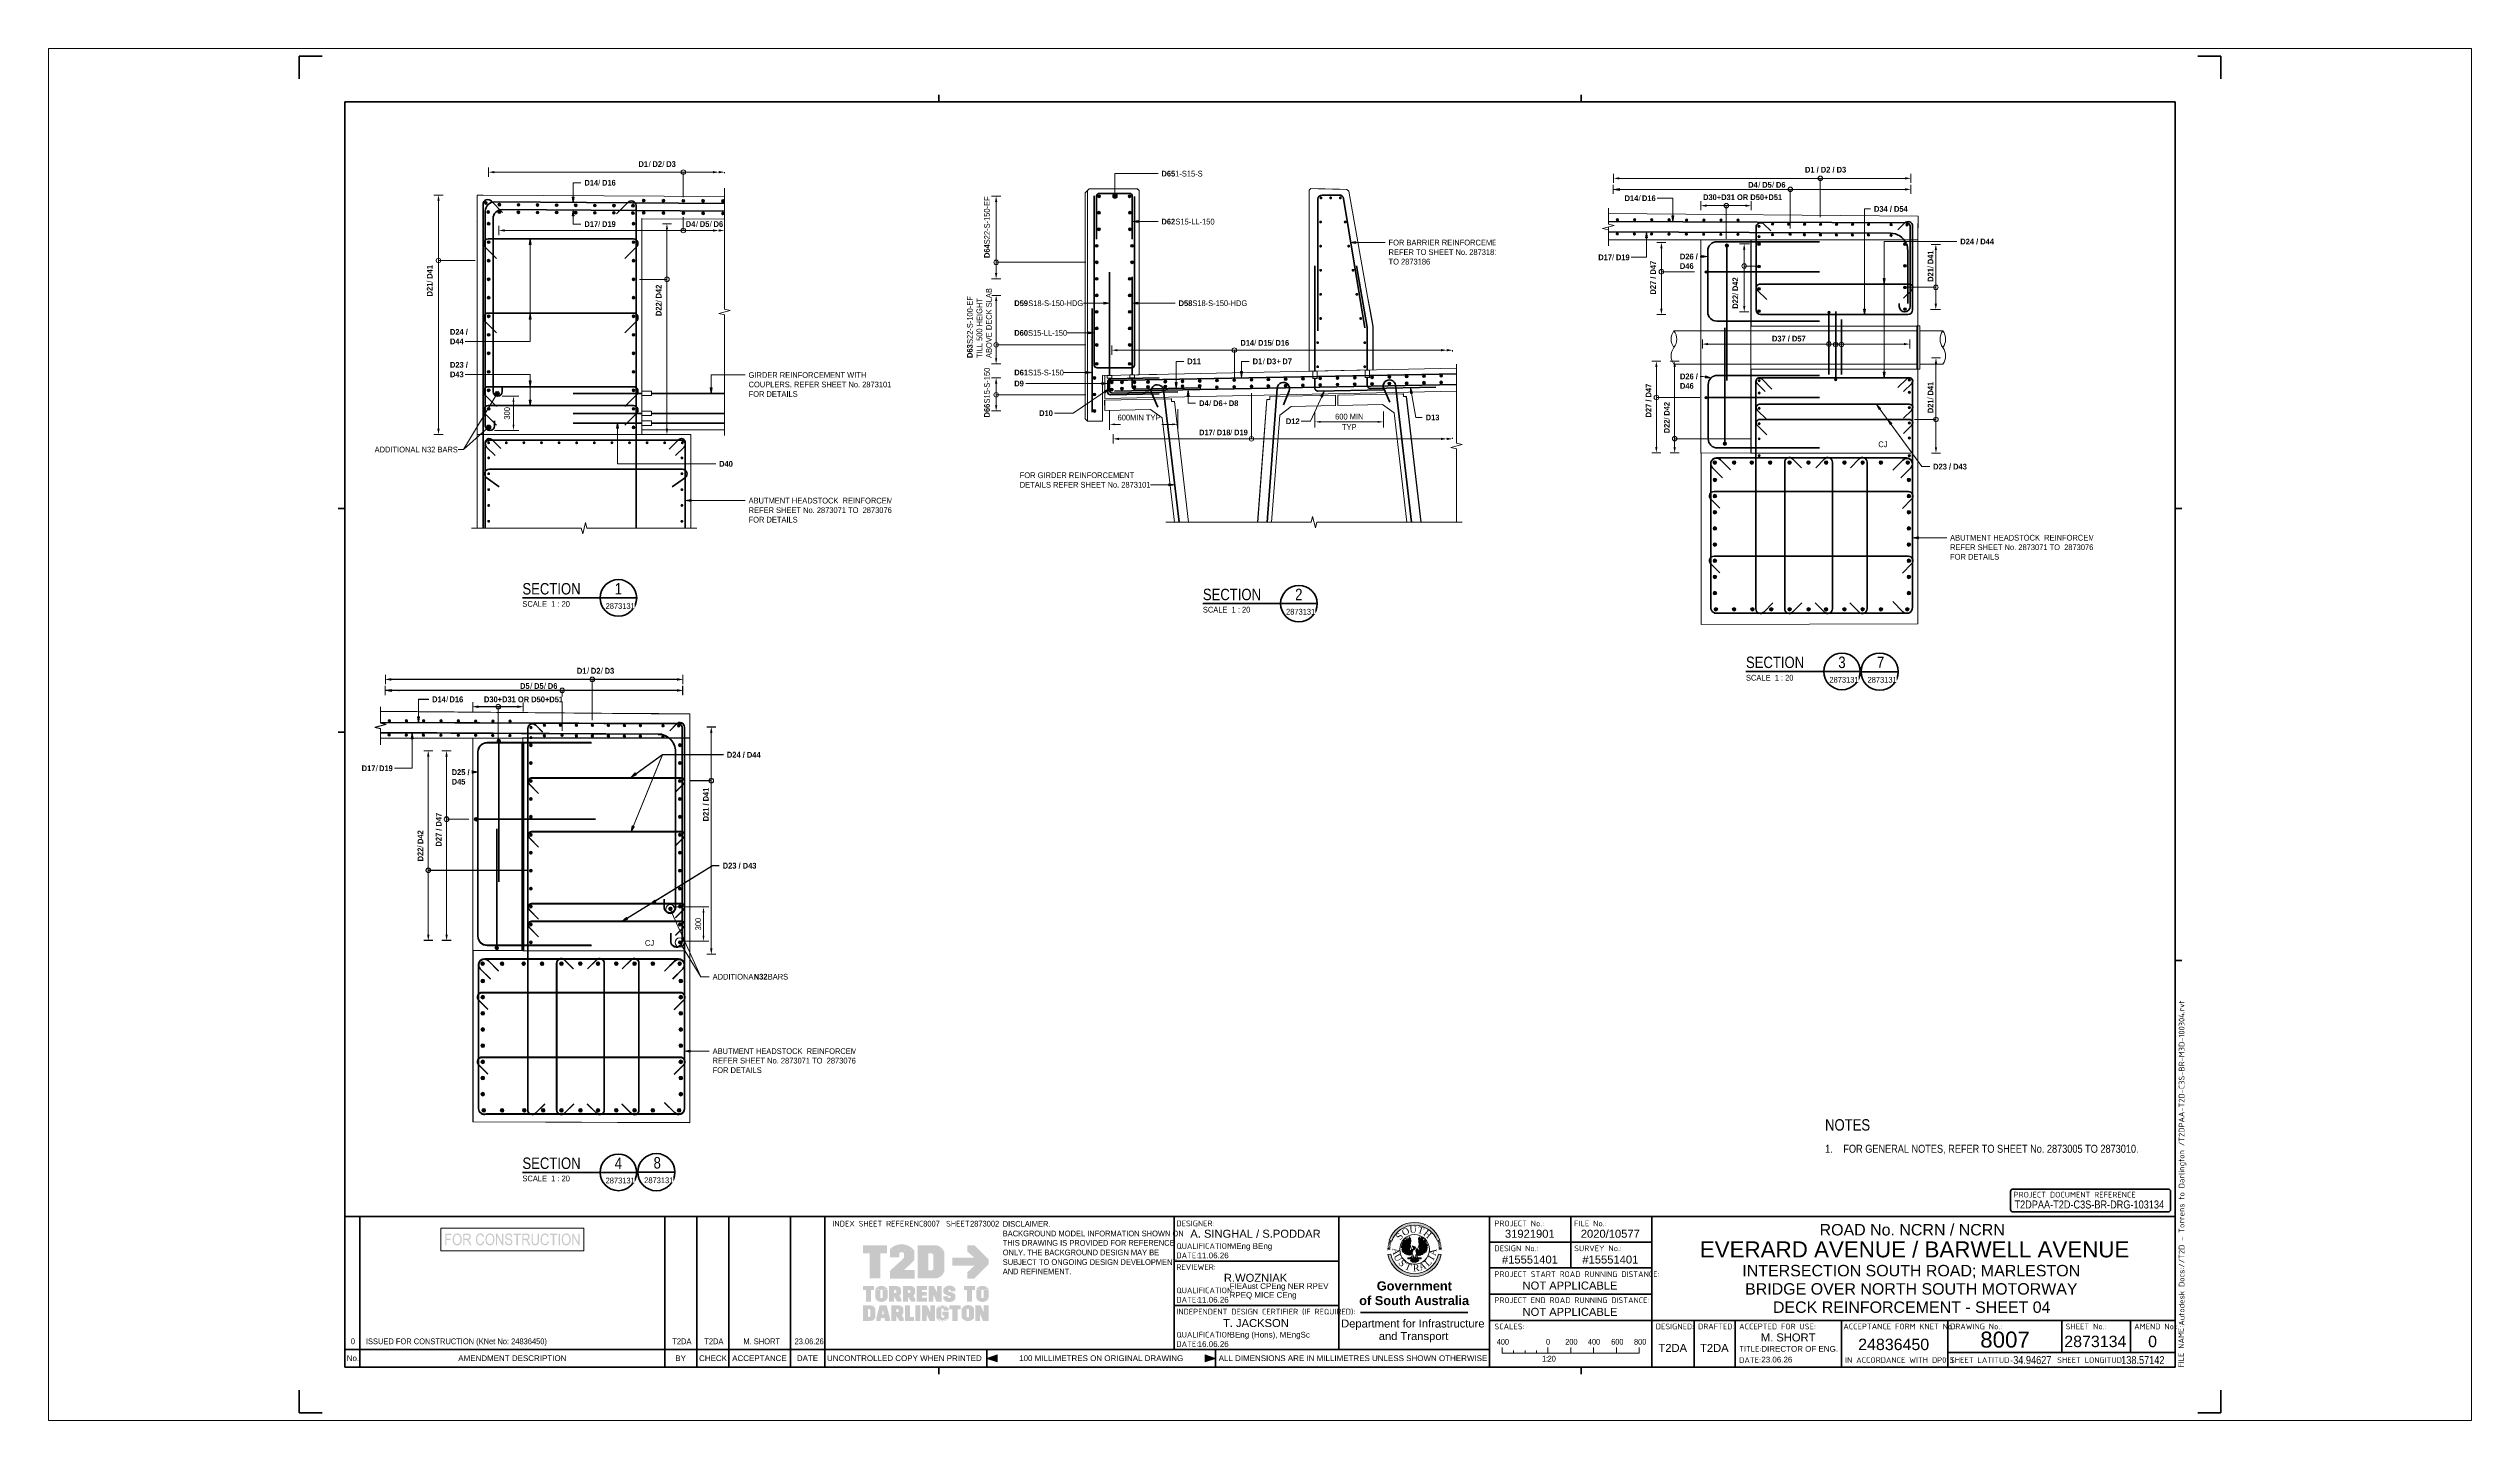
# Paper-space layout 'Layout1' of a CAD drawing. Header units: metres. Extents: x -0.11 to 0.95, y 0 to 0.6.
# The model-space entities are those that its viewports show. They can reach past a viewport. Long polylines and large blocks are cut down to what shows.
import ezdxf

# ---------------------------------------------------------------- set-up
doc = ezdxf.new("R2010")
doc.units = ezdxf.units.M
doc.linetypes.add('JacobsDash', pattern=[0.0045, 0.003, -0.0015])
doc.layers.get('Defpoints').update_dxf_attribs({"color": 41})
for name, color, linetype, lineweight in [('A-ANNO-DIMS', 7, 'Continuous', 9), ('A-ANNO-NOTE', 7, 'Continuous', 9), ('A-ANNO-NOTE-STAMP', 10, 'Continuous', 18), ('A-DETL', 7, 'Continuous', 13), ('A-DETL-GENF', 7, 'Continuous', 9), ('A-FLOR', 7, 'Continuous', 50), ('A-FLOR-HDLN', 7, 'JacobsDash', 18), ('A-WALL', 7, 'Continuous', 50), ('A-WALL-HDLN', 7, 'JacobsDash', 18), ('G-ANNO-TEXT', 7, 'Continuous', 9), ('G-ANNO-TTLB', 7, 'Continuous', 9), ('G-IMPT', 7, 'Continuous', 13), ('S-BEAM', 7, 'Continuous', 50), ('S-BEAM-HDLN', 7, 'JacobsDash', 18)]:
    doc.layers.add(name, color=color, linetype=linetype, lineweight=lineweight)
doc.layers.add('G-ANNO-NPLT', color=191, linetype='Continuous', plot=False)
doc.layers.get('G-ANNO-NPLT').freeze()
doc.styles.add('Arial', font='arial.ttf', dxfattribs={"height": 0.0025})
doc.styles.add('Arial Narrow', font='ARIALN.TTF', dxfattribs={"height": 0.05})
doc.styles.add('Arial Narrow_1', font='ARIALN.TTF', dxfattribs={"height": 0.0035})
doc.styles.add('Arial Narrow_2', font='ARIALN.TTF', dxfattribs={"height": 0.005})
doc.styles.add('Arial Narrow_3', font='ARIALN.TTF', dxfattribs={"height": 0.0025})
doc.styles.add('Arial Narrow_4', font='ARIALN.TTF', dxfattribs={"width": 0.9, "height": 0.0025})
doc.styles.add('Arial Narrow_B', font='ARIALNB.TTF', dxfattribs={"height": 0.05})
doc.styles.add('Arial_1', font='arial.ttf', dxfattribs={"height": 0.0035})
doc.styles.add('Arial_2', font='arial.ttf', dxfattribs={"height": 0.005})
doc.styles.add('Arial_3', font='arial.ttf', dxfattribs={"height": 0.007})
doc.styles.add('Arial_B', font='arialbd.ttf', dxfattribs={"height": 0.004})
doc.styles.add('ISOCPEUR', font='isocpeur.ttf', dxfattribs={"height": 0.0025})
doc.styles.add('Times New Roman', font='times.ttf', dxfattribs={"height": 0.008001})
doc.dimstyles.new('Dimension_Standard_O__mm_', dxfattribs={"dimscale": 0.3048, "dimtxt": 0.051172, "dimasz": 0.164042, "dimexe": 0.15748, "dimexo": 0.098425, "dimgap": 0.098425, "dimtad": 1, "dimdec": 0, "dimlfac": 1000, "dimzin": 0, "dimdsep": 46, "dimtxsty": 'Arial Narrow', "dimsah": 1, "dimcen": 0.09, "dimaunit": 1, "dimadec": 4, "dimazin": 0, "dimtfac": 1, "dimtdec": 4, "dimtix": 1, "dimtmove": 0, "dimatfit": 3, "dimfxl": 1, "dimtvp": 1, "dimtfill": 1, "dimtolj": 1, "dimtzin": 0, "dimlwd": 18, "dimlwe": 18, "dimarcsym": 2})
doc.dimstyles.new('Dimension_Standard_T__mm_', dxfattribs={"dimscale": 0.3048, "dimtxt": 0.051172, "dimasz": 0.164042, "dimexe": 0.15748, "dimexo": 0.098425, "dimgap": 0.065617, "dimtad": 1, "dimdec": 0, "dimlfac": 1000, "dimzin": 0, "dimdsep": 46, "dimtxsty": 'Arial Narrow', "dimsah": 1, "dimcen": 0.09, "dimaunit": 1, "dimadec": 4, "dimazin": 0, "dimtfac": 1, "dimtdec": 4, "dimtix": 1, "dimtmove": 0, "dimatfit": 3, "dimfxl": 1, "dimtvp": 1, "dimtolj": 1, "dimtzin": 0, "dimlwd": 18, "dimlwe": 18, "dimarcsym": 2})
doc.dimstyles.new('Dimension_Standard_T__mm__1', dxfattribs={"dimscale": 0.3048, "dimtxt": 0.051172, "dimasz": 0.164042, "dimexe": 0.15748, "dimexo": 0.098425, "dimgap": 0.065617, "dimtad": 1, "dimdec": 0, "dimlfac": 1000, "dimzin": 0, "dimdsep": 46, "dimtxsty": 'Arial Narrow', "dimsah": 1, "dimcen": 0.09, "dimaunit": 1, "dimadec": 4, "dimazin": 0, "dimtfac": 1, "dimtdec": 4, "dimtix": 1, "dimtmove": 2, "dimatfit": 3, "dimfxl": 1, "dimtvp": 1, "dimtolj": 1, "dimtzin": 0, "dimlwd": 18, "dimlwe": 18, "dimarcsym": 2})

# ---------------------------------------------------------------- blocks, each defined once
blk = doc.blocks.new('T2DPAA-T2D-PWA-DE-XRF-000001 - Drawing3_dwg-8554483-DECK REINFORCEMENT - SHEET 04')
at = {"layer": 'G-IMPT'}
h = blk.add_hatch(color=256, dxfattribs=at)
edge = h.paths.add_edge_path()
edge.add_line((0.1549, 0.1015), (0.1515, 0.1021))
edge.add_arc((0.1226, 0.1077), 0.0295, 190.997, 349.003, ccw=False)
edge.add_line((0.0937, 0.1021), (0.0903, 0.1015))
edge.add_arc((0.1226, 0.1077), 0.0329, 190.997, 349.003)
edge = h.paths.add_edge_path()
edge.add_arc((0.1226, 0.1077), 0.0329, 20.0475, 159.9525, ccw=False)
edge.add_line((0.1535, 0.119), (0.1503, 0.1178))
edge.add_arc((0.1226, 0.1077), 0.0295, 20.0475, 159.9525)
edge.add_line((0.0949, 0.1178), (0.0917, 0.119))
h = blk.add_hatch(color=256, dxfattribs=at)
edge = h.paths.add_edge_path()
edge.add_arc((0.1226, 0.1077), 0.0329, 161.3902, 162.9856, ccw=False)
edge.add_line((0.0915, 0.1183), (0.0914, 0.1182))
edge.add_line((0.0915, 0.1183), (0.0947, 0.1172))
edge.add_line((0.0947, 0.1171), (0.0947, 0.1172))
edge.add_arc((0.1226, 0.1077), 0.0295, 161.3902, 162.9856)
edge.add_line((0.0944, 0.1163), (0.0911, 0.1174))
h = blk.add_hatch(color=256, dxfattribs=at)
edge = h.paths.add_edge_path()
edge.add_line((0.1206, 0.1074), (0.1207, 0.1074))
edge.add_line((0.1207, 0.1074), (0.1206, 0.1074))
edge = h.paths.add_edge_path()
edge.add_line((0.1166, 0.11), (0.1166, 0.1074))
edge.add_line((0.1166, 0.1074), (0.1183, 0.1065))
edge.add_line((0.1183, 0.1065), (0.119, 0.1076))
edge.add_line((0.119, 0.1076), (0.1204, 0.1079))
edge.add_line((0.1204, 0.1079), (0.1207, 0.1074))
edge.add_line((0.1207, 0.1074), (0.1211, 0.1067))
edge.add_line((0.1211, 0.1067), (0.1187, 0.1008))
edge.add_line((0.1187, 0.1008), (0.1178, 0.1012))
edge.add_line((0.1178, 0.1012), (0.1166, 0.1008))
edge.add_line((0.1166, 0.1008), (0.1161, 0.1012))
edge.add_line((0.1161, 0.1012), (0.1147, 0.101))
edge.add_line((0.1147, 0.101), (0.1143, 0.1017))
edge.add_line((0.1143, 0.1017), (0.1131, 0.1012))
edge.add_line((0.1131, 0.1012), (0.1128, 0.1022))
edge.add_line((0.1128, 0.1022), (0.1119, 0.1019))
edge.add_line((0.1119, 0.1019), (0.1119, 0.1029))
edge.add_line((0.1119, 0.1029), (0.1105, 0.1027))
edge.add_line((0.1105, 0.1027), (0.1107, 0.1043))
edge.add_line((0.1107, 0.1043), (0.1091, 0.1041))
edge.add_line((0.1091, 0.1041), (0.1095, 0.1057))
edge.add_line((0.1095, 0.1057), (0.1077, 0.106))
edge.add_line((0.1077, 0.106), (0.1081, 0.1069))
edge.add_line((0.1081, 0.1069), (0.1072, 0.1074))
edge.add_line((0.1072, 0.1074), (0.1081, 0.1091))
edge.add_line((0.1081, 0.1091), (0.1069, 0.11))
edge.add_line((0.1069, 0.11), (0.1081, 0.1112))
edge.add_line((0.1081, 0.1112), (0.1069, 0.1122))
edge.add_line((0.1069, 0.1122), (0.1085, 0.113))
edge.add_line((0.1085, 0.113), (0.1072, 0.1143))
edge.add_line((0.1072, 0.1143), (0.1095, 0.1145))
edge.add_line((0.1095, 0.1145), (0.1081, 0.116))
edge.add_line((0.1081, 0.116), (0.1105, 0.116))
edge.add_line((0.1105, 0.116), (0.1088, 0.1179))
edge.add_line((0.1088, 0.1179), (0.1119, 0.1163))
edge.add_line((0.1119, 0.1163), (0.1105, 0.1193))
edge.add_line((0.1105, 0.1193), (0.1138, 0.1172))
edge.add_line((0.1138, 0.1172), (0.1121, 0.121))
edge.add_line((0.1121, 0.121), (0.1147, 0.1181))
edge.add_line((0.1147, 0.1181), (0.1143, 0.1224))
edge.add_line((0.1143, 0.1224), (0.1159, 0.1188))
edge.add_line((0.1159, 0.1188), (0.1166, 0.1236))
edge.add_line((0.1166, 0.1236), (0.1171, 0.1207))
edge.add_line((0.1171, 0.1207), (0.1178, 0.1214))
edge.add_line((0.1178, 0.1214), (0.118, 0.1179))
edge.add_line((0.118, 0.1179), (0.1171, 0.1131))
edge.add_line((0.1171, 0.1131), (0.1178, 0.111))
edge.add_line((0.1178, 0.111), (0.1166, 0.11))
for points in [[(0.1105, 0.1193), (0.1088, 0.1179), (0.1119, 0.1163)], [(0.1369, 0.1093), (0.1385, 0.1081), (0.1367, 0.1074), (0.1376, 0.106), (0.1357, 0.106), (0.1367, 0.1043), (0.1348, 0.1043), (0.1348, 0.1031), (0.1336, 0.1034), (0.1331, 0.1022), (0.1322, 0.1024), (0.1317, 0.1015), (0.1305, 0.1017), (0.1301, 0.101), (0.1296, 0.1015), (0.1291, 0.1005), (0.1286, 0.1008), (0.1277, 0.1003), (0.1275, 0.101), (0.1268, 0.1003), (0.1251, 0.1029), (0.1242, 0.1065), (0.1246, 0.1076), (0.1263, 0.1076), (0.127, 0.1067), (0.1284, 0.1072), (0.1291, 0.11), (0.1275, 0.1112), (0.1282, 0.1133), (0.1275, 0.1219), (0.1284, 0.121), (0.1289, 0.1236), (0.1294, 0.1193), (0.1312, 0.1226), (0.1305, 0.1191), (0.1331, 0.1212), (0.1317, 0.1179), (0.1348, 0.1195), (0.1324, 0.116), (0.1364, 0.1179), (0.1341, 0.1155), (0.1371, 0.116), (0.1355, 0.1143), (0.1381, 0.1141), (0.1364, 0.1131), (0.1383, 0.1124), (0.1367, 0.1114), (0.1385, 0.11)], [(0.1312, 0.1226), (0.1331, 0.1212), (0.1305, 0.1191)], [(0.1348, 0.1195), (0.1364, 0.1179), (0.1324, 0.116)], [(0.1069, 0.1122), (0.1069, 0.11), (0.1081, 0.1112)], [(0.1081, 0.116), (0.1072, 0.1143), (0.1095, 0.1145)], [(0.1077, 0.106), (0.1091, 0.1041), (0.1095, 0.1057)], [(0.1105, 0.1027), (0.1119, 0.1019), (0.1119, 0.1029)], [(0.1225, 0.0967), (0.1233, 0.0985), (0.1277, 0.0943), (0.1263, 0.0929), (0.1237, 0.092), (0.1202, 0.0924), (0.1176, 0.0943), (0.1218, 0.0984)], [(0.1291, 0.1005), (0.1301, 0.101), (0.1296, 0.1015)], [(0.1317, 0.1015), (0.1331, 0.1022), (0.1322, 0.1024)], [(0.1383, 0.1124), (0.1381, 0.1141), (0.1364, 0.1131)]]:
    blk.add_hatch(color=256, dxfattribs=at).paths.add_polyline_path(points)
h = blk.add_hatch(color=256, dxfattribs=at)
edge = h.paths.add_edge_path()
edge.add_line((0.154, 0.1174), (0.1508, 0.1163))
edge.add_arc((0.1226, 0.1077), 0.0295, 17.0144, 18.6098)
edge.add_line((0.1505, 0.1172), (0.1505, 0.1171))
edge.add_line((0.1505, 0.1172), (0.1537, 0.1183))
edge.add_line((0.1538, 0.1182), (0.1537, 0.1183))
edge.add_arc((0.1226, 0.1077), 0.0329, 17.0144, 18.6098, ccw=False)
h = blk.add_hatch(color=256, dxfattribs=at)
edge = h.paths.add_edge_path()
edge.add_line((0.0931, 0.1083), (0.0897, 0.1083))
edge.add_arc((0.1226, 0.1077), 0.0329, 177.3415, 178.9368, ccw=False)
edge.add_line((0.0897, 0.1094), (0.0897, 0.1093))
edge.add_line((0.0897, 0.1094), (0.0932, 0.1092))
edge.add_line((0.0932, 0.1091), (0.0932, 0.1092))
edge.add_arc((0.1226, 0.1077), 0.0295, 177.3415, 178.9368)
h = blk.add_hatch(color=256, dxfattribs=at)
edge = h.paths.add_edge_path()
edge.add_line((0.0931, 0.1069), (0.0897, 0.1068))
edge.add_arc((0.1226, 0.1077), 0.0329, 180, 181.5953, ccw=False)
edge.add_line((0.0897, 0.1078), (0.0897, 0.1077))
edge.add_line((0.0897, 0.1078), (0.0931, 0.1078))
edge.add_line((0.0931, 0.1077), (0.0931, 0.1078))
edge.add_arc((0.1226, 0.1077), 0.0295, 180, 181.5953)
h = blk.add_hatch(color=256, dxfattribs=at)
edge = h.paths.add_edge_path()
edge.add_arc((0.1226, 0.1077), 0.0329, 174.6829, 176.2783, ccw=False)
edge.add_line((0.0899, 0.1109), (0.0898, 0.1108))
edge.add_line((0.0899, 0.1109), (0.0933, 0.1106))
edge.add_line((0.0933, 0.1105), (0.0933, 0.1106))
edge.add_arc((0.1226, 0.1077), 0.0295, 174.6829, 176.2783)
edge.add_line((0.0932, 0.1096), (0.0898, 0.1099))
h = blk.add_hatch(color=256, dxfattribs=at)
edge = h.paths.add_edge_path()
edge.add_arc((0.1226, 0.1077), 0.0329, 172.0244, 173.6197, ccw=False)
edge.add_line((0.09, 0.1124), (0.09, 0.1123))
edge.add_line((0.09, 0.1124), (0.0934, 0.1119))
edge.add_line((0.0934, 0.1118), (0.0934, 0.1119))
edge.add_arc((0.1226, 0.1077), 0.0295, 172.0244, 173.6197)
edge.add_line((0.0933, 0.111), (0.0899, 0.1114))
h = blk.add_hatch(color=256, dxfattribs=at)
edge = h.paths.add_edge_path()
edge.add_arc((0.1226, 0.1077), 0.0329, 169.3658, 170.9612, ccw=False)
edge.add_line((0.0903, 0.1139), (0.0903, 0.1138))
edge.add_line((0.0903, 0.1139), (0.0937, 0.1133))
edge.add_line((0.0936, 0.1132), (0.0937, 0.1133))
edge.add_arc((0.1226, 0.1077), 0.0295, 169.3658, 170.9612)
edge.add_line((0.0935, 0.1124), (0.0901, 0.1129))
h = blk.add_hatch(color=256, dxfattribs=at)
edge = h.paths.add_edge_path()
edge.add_arc((0.1226, 0.1077), 0.0329, 166.7073, 168.3026, ccw=False)
edge.add_line((0.0906, 0.1154), (0.0906, 0.1153))
edge.add_line((0.0906, 0.1154), (0.0939, 0.1146))
edge.add_line((0.0939, 0.1145), (0.0939, 0.1146))
edge.add_arc((0.1226, 0.1077), 0.0295, 166.7073, 168.3026)
edge.add_line((0.0937, 0.1137), (0.0904, 0.1144))
h = blk.add_hatch(color=256, dxfattribs=at)
edge = h.paths.add_edge_path()
edge.add_line((0.0941, 0.115), (0.0907, 0.1159))
edge.add_arc((0.1226, 0.1077), 0.0329, 164.0488, 165.6441, ccw=False)
edge.add_line((0.091, 0.1169), (0.091, 0.1168))
edge.add_line((0.091, 0.1169), (0.0943, 0.1159))
edge.add_line((0.0943, 0.1158), (0.0943, 0.1159))
edge.add_arc((0.1226, 0.1077), 0.0295, 164.0488, 165.6441)
h = blk.add_hatch(color=256, dxfattribs=at)
edge = h.paths.add_edge_path()
edge.add_line((0.1232, 0.1095), (0.1225, 0.1076))
edge.add_line((0.1225, 0.1076), (0.1207, 0.1074))
edge.add_line((0.1207, 0.1074), (0.1207, 0.1074))
edge.add_line((0.1207, 0.1074), (0.1216, 0.1086))
edge.add_line((0.1216, 0.1086), (0.1197, 0.1119))
edge.add_line((0.1197, 0.1119), (0.1232, 0.1107))
edge.add_line((0.1232, 0.1107), (0.1239, 0.1098))
edge.add_line((0.1239, 0.1098), (0.1232, 0.1095))
h = blk.add_hatch(color=256, dxfattribs=at)
edge = h.paths.add_edge_path()
edge.add_arc((0.1226, 0.1077), 0.0295, 14.3559, 15.9512)
edge.add_line((0.1509, 0.1159), (0.1509, 0.1158))
edge.add_line((0.1509, 0.1159), (0.1542, 0.1169))
edge.add_line((0.1542, 0.1168), (0.1542, 0.1169))
edge.add_arc((0.1226, 0.1077), 0.0329, 14.3559, 15.9512, ccw=False)
edge.add_line((0.1545, 0.1159), (0.1511, 0.115))
h = blk.add_hatch(color=256, dxfattribs=at)
edge = h.paths.add_edge_path()
edge.add_line((0.1548, 0.1144), (0.1514, 0.1137))
edge.add_arc((0.1226, 0.1077), 0.0295, 11.6974, 13.2927)
edge.add_line((0.1512, 0.1146), (0.1513, 0.1145))
edge.add_line((0.1512, 0.1146), (0.1546, 0.1154))
edge.add_line((0.1546, 0.1153), (0.1546, 0.1154))
edge.add_arc((0.1226, 0.1077), 0.0329, 11.6974, 13.2927, ccw=False)
h = blk.add_hatch(color=256, dxfattribs=at)
edge = h.paths.add_edge_path()
edge.add_arc((0.1226, 0.1077), 0.0295, 9.0388, 10.6342)
edge.add_line((0.1515, 0.1133), (0.1515, 0.1132))
edge.add_line((0.1515, 0.1133), (0.1549, 0.1139))
edge.add_line((0.1549, 0.1138), (0.1549, 0.1139))
edge.add_arc((0.1226, 0.1077), 0.0329, 9.0388, 10.6342, ccw=False)
edge.add_line((0.1551, 0.1129), (0.1517, 0.1124))
h = blk.add_hatch(color=256, dxfattribs=at)
edge = h.paths.add_edge_path()
edge.add_arc((0.1226, 0.1077), 0.0295, 6.3803, 7.9756)
edge.add_line((0.1518, 0.1119), (0.1518, 0.1118))
edge.add_line((0.1518, 0.1119), (0.1552, 0.1124))
edge.add_line((0.1552, 0.1123), (0.1552, 0.1124))
edge.add_arc((0.1226, 0.1077), 0.0329, 6.3803, 7.9756, ccw=False)
edge.add_line((0.1553, 0.1114), (0.1519, 0.111))
h = blk.add_hatch(color=256, dxfattribs=at)
edge = h.paths.add_edge_path()
edge.add_line((0.1554, 0.1099), (0.152, 0.1096))
edge.add_arc((0.1226, 0.1077), 0.0295, 3.7217, 5.3171)
edge.add_line((0.1519, 0.1106), (0.1519, 0.1105))
edge.add_line((0.1519, 0.1106), (0.1553, 0.1109))
edge.add_line((0.1553, 0.1108), (0.1553, 0.1109))
edge.add_arc((0.1226, 0.1077), 0.0329, 3.7217, 5.3171, ccw=False)
h = blk.add_hatch(color=256, dxfattribs=at)
edge = h.paths.add_edge_path()
edge.add_line((0.1555, 0.1083), (0.1521, 0.1083))
edge.add_arc((0.1226, 0.1077), 0.0295, 1.0632, 2.6585)
edge.add_line((0.152, 0.1092), (0.152, 0.1091))
edge.add_line((0.152, 0.1092), (0.1554, 0.1094))
edge.add_line((0.1555, 0.1093), (0.1554, 0.1094))
edge.add_arc((0.1226, 0.1077), 0.0329, 1.0632, 2.6585, ccw=False)
h = blk.add_hatch(color=256, dxfattribs=at)
edge = h.paths.add_edge_path()
edge.add_line((0.1555, 0.1068), (0.152, 0.1069))
edge.add_arc((0.1226, 0.1077), 0.0295, 358.4047, 360)
edge.add_line((0.1521, 0.1078), (0.1521, 0.1077))
edge.add_line((0.1521, 0.1078), (0.1555, 0.1078))
edge.add_line((0.1555, 0.1077), (0.1555, 0.1078))
edge.add_arc((0.1226, 0.1077), 0.0329, 358.4047, 360, ccw=False)
for p, q in [((0.0917, 0.119), (0.0949, 0.1178)), ((0.1105, 0.1193), (0.1088, 0.1179)), ((0.1088, 0.1179), (0.1119, 0.1163)), ((0.1119, 0.1163), (0.1105, 0.1193)), ((0.1305, 0.1191), (0.1312, 0.1226)), ((0.1331, 0.1212), (0.1305, 0.1191)), ((0.1312, 0.1226), (0.1331, 0.1212)), ((0.1324, 0.116), (0.1348, 0.1195)), ((0.1364, 0.1179), (0.1324, 0.116)), ((0.1348, 0.1195), (0.1364, 0.1179)), ((0.1503, 0.1178), (0.1535, 0.119)), ((0.0903, 0.1015), (0.0937, 0.1021)), ((0.1069, 0.1122), (0.1069, 0.11)), ((0.1081, 0.1112), (0.1069, 0.1122)), ((0.1069, 0.11), (0.1081, 0.1112)), ((0.1081, 0.116), (0.1072, 0.1143)), ((0.1072, 0.1143), (0.1095, 0.1145)), ((0.1077, 0.106), (0.1091, 0.1041)), ((0.1095, 0.1057), (0.1077, 0.106)), ((0.1095, 0.1145), (0.1081, 0.116)), ((0.1091, 0.1041), (0.1095, 0.1057)), ((0.1119, 0.1029), (0.1105, 0.1027)), ((0.1105, 0.1027), (0.1119, 0.1019)), ((0.1119, 0.1019), (0.1119, 0.1029)), ((0.115, 0.0967), (0.1197, 0.0967)), ((0.1211, 0.1003), (0.1173, 0.0974)), ((0.1244, 0.1003), (0.1272, 0.0974)), ((0.1256, 0.0967), (0.1308, 0.0967)), ((0.1296, 0.1015), (0.1291, 0.1005)), ((0.1291, 0.1005), (0.1301, 0.101)), ((0.1301, 0.101), (0.1296, 0.1015)), ((0.1322, 0.1024), (0.1317, 0.1015)), ((0.1317, 0.1015), (0.1331, 0.1022)), ((0.1331, 0.1022), (0.1322, 0.1024)), ((0.1381, 0.1141), (0.1364, 0.1131)), ((0.1364, 0.1131), (0.1383, 0.1124)), ((0.1383, 0.1124), (0.1381, 0.1141)), ((0.1515, 0.1021), (0.1549, 0.1015))]:
    blk.add_line(p, q, dxfattribs=at)
at = {"layer": 'G-IMPT', "flags": 128}
for points in [[(0.1085, 0.113), (0.1072, 0.1143), (0.1095, 0.1145), (0.1081, 0.116), (0.1105, 0.116), (0.1088, 0.1179), (0.1119, 0.1163), (0.1105, 0.1193), (0.1138, 0.1172), (0.1121, 0.121), (0.1147, 0.1181), (0.1143, 0.1224), (0.1159, 0.1188), (0.1166, 0.1236), (0.1171, 0.1207), (0.1178, 0.1214), (0.118, 0.1179), (0.1171, 0.1131), (0.119, 0.1076), (0.1204, 0.1079), (0.1211, 0.1067), (0.1187, 0.1008), (0.1178, 0.1012), (0.1166, 0.1008), (0.1161, 0.1012), (0.1147, 0.101), (0.1143, 0.1017), (0.1131, 0.1012), (0.1128, 0.1022), (0.1119, 0.1019), (0.1119, 0.1029), (0.1105, 0.1027), (0.1107, 0.1043), (0.1091, 0.1041), (0.1095, 0.1057), (0.1077, 0.106), (0.1081, 0.1069), (0.1072, 0.1074), (0.1081, 0.1091), (0.1069, 0.11), (0.1081, 0.1112), (0.1069, 0.1122), (0.1087, 0.1131)], [(0.1199, 0.1031), (0.1225, 0.0967), (0.1251, 0.1029), (0.1242, 0.1065), (0.1246, 0.1076), (0.1263, 0.1076), (0.1282, 0.1133), (0.1275, 0.1219), (0.1284, 0.121), (0.1289, 0.1236), (0.1294, 0.1193), (0.1312, 0.1226), (0.1305, 0.1191), (0.1331, 0.1212), (0.1317, 0.1179), (0.1348, 0.1195), (0.1324, 0.116), (0.1364, 0.1179), (0.1341, 0.1155), (0.1371, 0.116), (0.1355, 0.1143), (0.1381, 0.1141), (0.1364, 0.1131), (0.1383, 0.1124), (0.1367, 0.1114), (0.1385, 0.11), (0.1369, 0.1093), (0.1385, 0.1081), (0.1367, 0.1074), (0.1376, 0.106), (0.1357, 0.106), (0.1367, 0.1043), (0.1348, 0.1043), (0.1348, 0.1031), (0.1336, 0.1034), (0.1331, 0.1022), (0.1322, 0.1024), (0.1317, 0.1015), (0.1305, 0.1017), (0.1301, 0.101), (0.1296, 0.1015), (0.1291, 0.1005), (0.1286, 0.1008), (0.1277, 0.1003), (0.1275, 0.101), (0.1268, 0.1003), (0.1251, 0.1029)], [(0.1206, 0.0974), (0.1145, 0.0974), (0.1145, 0.0962), (0.1194, 0.0962)], [(0.119, 0.1076), (0.1183, 0.1065), (0.1166, 0.1074), (0.1166, 0.11), (0.1178, 0.111)], [(0.1218, 0.0984), (0.1176, 0.0943), (0.1202, 0.0924), (0.1237, 0.092), (0.1263, 0.0929), (0.1277, 0.0943), (0.1233, 0.0985)], [(0.1239, 0.1098), (0.1244, 0.1091), (0.1246, 0.1076)], [(0.1246, 0.0974), (0.1308, 0.0974), (0.1308, 0.0962), (0.126, 0.0962)], [(0.1263, 0.1076), (0.127, 0.1067), (0.1284, 0.1072), (0.1291, 0.11), (0.1275, 0.1112)]]:
    blk.add_lwpolyline(points, dxfattribs=at)
blk.add_lwpolyline([(0.1206, 0.1074), (0.1216, 0.1086), (0.1197, 0.1119), (0.1232, 0.1107), (0.1239, 0.1098), (0.1232, 0.1095), (0.1225, 0.1076)], close=True, dxfattribs=at)
at = {"layer": 'G-IMPT'}
blk.add_circle((0.1226, 0.1077), 0.018, dxfattribs=at)
for radius, start, end in [(0.0329, 20.0475, 159.9525), (0.0295, 20.0475, 159.9525), (0.0329, 190.997, 349.003), (0.0295, 190.997, 349.003)]:
    blk.add_arc((0.1226, 0.1077), radius, start, end, dxfattribs=at)
at = {"layer": 'G-IMPT', "lineweight": 9, "char_height": 0.008, "attachment_point": 2, "line_spacing_factor": 1.029793, "style": 'Times New Roman'}
for s, insert, width, rotation in [('S', (0.1012, 0.1263), 0.008041, 49.0663), ('O', (0.1099, 0.133), 0.010353, 26.6943), ('U', (0.1205, 0.136), 0.010353, 4.3222), ('T', (0.1314, 0.1347), 0.008744, 341.9502), ('H', (0.141, 0.1293), 0.010353, 319.5782), ('A', (0.104, 0.106), 0.010353, 279.6978), ('U', (0.1058, 0.0996), 0.010353, 300.15), ('S', (0.1107, 0.0935), 0.008041, 310.3575), ('T', (0.1164, 0.0903), 0.008744, 336.9699), ('R', (0.1244, 0.0893), 0.009549, 3.701), ('A', (0.1307, 0.0909), 0.010353, 21.3382), ('L', (0.1363, 0.0949), 0.008744, 42.375), ('I', (0.1395, 0.0995), 0.004825, 60.5783), ('A', (0.141, 0.1048), 0.010353, 83.64)]:
    blk.add_mtext(s, dxfattribs=dict(at, insert=insert, width=width, rotation=rotation))
blk = doc.blocks.new('T2DPAA-T2D-PWA-DE-XRF-000001 - Standard-9403703-DECK REINFORCEMENT - SHEET 04')
at = {"layer": 'G-ANNO-TTLB', "true_color": 0x1d4a5c}
h = blk.add_hatch(color=139, dxfattribs=at)
edge = h.paths.add_edge_path()
edge.add_line((0.2623, 0.0443), (0.2623, 0.0452))
edge.add_arc((0.2616, 0.044), 0.00145, 58.8241, 99.793)
edge.add_line((0.2613, 0.0454), (0.2613, 0.0441))
edge.add_arc((0.2616, 0.0455), 0.00141, 259.7202, 301.6629)
edge = h.paths.add_edge_path()
edge.add_arc((0.2625, 0.0448), 0.00224, 301.808, 330.1086, ccw=False)
edge.add_line((0.2637, 0.0429), (0.2645, 0.0415))
edge.add_line((0.2645, 0.0415), (0.2645, 0.0403))
edge.add_line((0.2645, 0.0403), (0.2627, 0.0403))
edge.add_line((0.2627, 0.0403), (0.2613, 0.0425))
edge.add_line((0.2613, 0.0425), (0.2613, 0.0403))
edge.add_line((0.2613, 0.0403), (0.2591, 0.0403))
edge.add_line((0.2591, 0.0403), (0.2591, 0.0471))
edge.add_line((0.2591, 0.0471), (0.2624, 0.0471))
edge.add_arc((0.2623, 0.0446), 0.00248, 32.8357, 87.7033, ccw=False)
edge.add_line((0.2644, 0.046), (0.2644, 0.0437))
edge = h.paths.add_edge_path()
edge.add_line((0.2674, 0.0527), (0.2674, 0.0537))
edge.add_arc((0.2667, 0.0524), 0.00145, 58.8241, 99.793)
edge.add_line((0.2665, 0.0539), (0.2665, 0.0526))
edge.add_arc((0.2667, 0.0539), 0.00141, 259.7202, 301.6629)
edge = h.paths.add_edge_path()
edge.add_arc((0.2676, 0.0532), 0.00224, 301.808, 330.1086, ccw=False)
edge.add_line((0.2688, 0.0513), (0.2696, 0.0499))
edge.add_line((0.2696, 0.0499), (0.2696, 0.0487))
edge.add_line((0.2696, 0.0487), (0.2678, 0.0487))
edge.add_line((0.2678, 0.0487), (0.2664, 0.051))
edge.add_line((0.2664, 0.051), (0.2664, 0.0487))
edge.add_line((0.2664, 0.0487), (0.2642, 0.0487))
edge.add_line((0.2642, 0.0487), (0.2642, 0.0555))
edge.add_line((0.2642, 0.0555), (0.2676, 0.0555))
edge.add_arc((0.2675, 0.0531), 0.00248, 32.8357, 87.7033, ccw=False)
edge.add_line((0.2695, 0.0544), (0.2695, 0.0521))
edge = h.paths.add_edge_path()
edge.add_line((0.2499, 0.0422), (0.2499, 0.0452))
edge.add_arc((0.2491, 0.0441), 0.00138, 56.3448, 98.7814)
edge.add_line((0.2489, 0.0454), (0.2489, 0.0419))
edge.add_arc((0.2491, 0.0433), 0.00138, 261.2186, 303.6552)
edge = h.paths.add_edge_path()
edge.add_line((0.2613, 0.0527), (0.2613, 0.0537))
edge.add_arc((0.2606, 0.0524), 0.00145, 58.8241, 99.793)
edge.add_line((0.2603, 0.0539), (0.2603, 0.0526))
edge.add_arc((0.2606, 0.0539), 0.00141, 259.7202, 301.6629)
edge = h.paths.add_edge_path()
edge.add_line((0.2502, 0.0403), (0.2467, 0.0403))
edge.add_line((0.2467, 0.0403), (0.2467, 0.0471))
edge.add_line((0.2467, 0.0471), (0.2501, 0.0471))
edge.add_arc((0.25, 0.0447), 0.00241, 26.2483, 85.5583, ccw=False)
edge.add_line((0.2521, 0.0457), (0.2521, 0.0416))
edge.add_arc((0.2502, 0.0424), 0.00209, 270, 338.4707, ccw=False)
h.paths.add_polyline_path([(0.2555, 0.0451), (0.255, 0.0432), (0.2559, 0.0432)])
h.paths.add_polyline_path([(0.2585, 0.0415), (0.2585, 0.0403), (0.2564, 0.0403), (0.2562, 0.0415), (0.2547, 0.0415), (0.2544, 0.0403), (0.2526, 0.0403), (0.2526, 0.0415), (0.254, 0.0471), (0.2571, 0.0471)])
h.paths.add_polyline_path([(0.2673, 0.042), (0.269, 0.042), (0.269, 0.0403), (0.2651, 0.0403), (0.2651, 0.0471), (0.2673, 0.0471)])
h.paths.add_polyline_path([(0.2718, 0.0403), (0.2696, 0.0403), (0.2696, 0.0471), (0.2718, 0.0471)])
h.paths.add_polyline_path([(0.2762, 0.0441), (0.2762, 0.0471), (0.2782, 0.0471), (0.2782, 0.0403), (0.2759, 0.0403), (0.2746, 0.0432), (0.2746, 0.0403), (0.2725, 0.0403), (0.2725, 0.0471), (0.2748, 0.0471)])
edge = h.paths.add_edge_path()
edge.add_arc((0.2817, 0.0424), 0.000774, 214.5178, 325.4822)
edge.add_line((0.2823, 0.0419), (0.2823, 0.0427))
edge.add_line((0.2823, 0.0427), (0.2815, 0.0427))
edge.add_line((0.2815, 0.0427), (0.2815, 0.0443))
edge.add_line((0.2815, 0.0443), (0.2842, 0.0443))
edge.add_line((0.2842, 0.0443), (0.2842, 0.0415))
edge.add_arc((0.2819, 0.0428), 0.00262, 274.1131, 330.4929, ccw=False)
edge.add_arc((0.2815, 0.0434), 0.00327, 260.2337, 279.7663, ccw=False)
edge.add_arc((0.2812, 0.0429), 0.00275, 208.3817, 264.7517, ccw=False)
edge.add_line((0.2788, 0.0416), (0.2788, 0.0458))
edge.add_arc((0.2812, 0.0445), 0.00268, 94.8448, 152.8409, ccw=False)
edge.add_arc((0.2815, 0.0424), 0.00482, 83.0812, 96.9188, ccw=False)
edge.add_arc((0.2818, 0.0444), 0.00278, 31.3102, 83.6241, ccw=False)
edge.add_line((0.2842, 0.0459), (0.2842, 0.0447))
edge.add_line((0.2842, 0.0447), (0.282, 0.0447))
edge.add_line((0.282, 0.0447), (0.282, 0.0455))
edge.add_arc((0.2815, 0.0451), 0.000641, 40.732, 139.268)
edge.add_line((0.281, 0.0455), (0.281, 0.0419))
h.paths.add_polyline_path([(0.2882, 0.0403), (0.2859, 0.0403), (0.2859, 0.0454), (0.2846, 0.0454), (0.2846, 0.0471), (0.2895, 0.0471), (0.2895, 0.0454), (0.2882, 0.0454)])
edge = h.paths.add_edge_path()
edge.add_arc((0.2927, 0.0429), 0.00104, 239.6549, 300.3451)
edge.add_line((0.2932, 0.042), (0.2932, 0.0454))
edge.add_arc((0.2927, 0.0445), 0.00103, 59.5446, 120.4554)
edge.add_line((0.2921, 0.0454), (0.2921, 0.042))
edge = h.paths.add_edge_path()
edge.add_arc((0.2927, 0.0434), 0.00323, 212.7347, 327.2653, ccw=False)
edge.add_line((0.29, 0.0417), (0.29, 0.0458))
edge.add_arc((0.2927, 0.044), 0.00323, 32.6408, 147.3592, ccw=False)
edge.add_line((0.2954, 0.0458), (0.2954, 0.0417))
h.paths.add_polyline_path([(0.3017, 0.0403), (0.2993, 0.0403), (0.298, 0.0432), (0.298, 0.0403), (0.2959, 0.0403), (0.2959, 0.0471), (0.2982, 0.0471), (0.2996, 0.0441), (0.2996, 0.0471), (0.3017, 0.0471)])
edge = h.paths.add_edge_path()
edge.add_arc((0.299, 0.0513), 0.00104, 239.6549, 300.3451)
edge.add_line((0.2995, 0.0504), (0.2995, 0.0538))
edge.add_arc((0.299, 0.0529), 0.00103, 59.5446, 120.4554)
edge.add_line((0.2985, 0.0538), (0.2985, 0.0504))
edge = h.paths.add_edge_path()
edge.add_arc((0.299, 0.0518), 0.00323, 212.7347, 327.2653, ccw=False)
edge.add_line((0.2963, 0.0501), (0.2963, 0.0542))
edge.add_arc((0.299, 0.0524), 0.00323, 32.6408, 147.3592, ccw=False)
edge.add_line((0.3017, 0.0542), (0.3017, 0.0501))
h.paths.add_polyline_path([(0.2945, 0.0487), (0.2923, 0.0487), (0.2923, 0.0538), (0.2909, 0.0538), (0.2909, 0.0555), (0.2958, 0.0555), (0.2958, 0.0538), (0.2945, 0.0538)])
edge = h.paths.add_edge_path()
edge.add_line((0.2872, 0.0518), (0.2872, 0.0499))
edge.add_arc((0.2849, 0.0513), 0.0027, 273.7285, 329.3952, ccw=False)
edge.add_line((0.285, 0.0486), (0.2841, 0.0486))
edge.add_arc((0.2842, 0.0512), 0.00266, 210.1626, 267.7624, ccw=False)
edge.add_line((0.2819, 0.0499), (0.2819, 0.051))
edge.add_line((0.2819, 0.051), (0.2841, 0.051))
edge.add_arc((0.2845, 0.0508), 0.000522, 155.2714, 300.4507)
edge.add_arc((0.2846, 0.0508), 0.000487, 289.6558, 416.8121)
edge.add_line((0.2849, 0.0512), (0.2834, 0.0515))
edge.add_arc((0.2841, 0.054), 0.00253, 213.4271, 255.8381, ccw=False)
edge.add_line((0.2819, 0.0526), (0.2819, 0.0544))
edge.add_arc((0.2846, 0.0525), 0.00325, 35.8397, 144.1603, ccw=False)
edge.add_line((0.2872, 0.0544), (0.2872, 0.0533))
edge.add_line((0.2872, 0.0533), (0.2851, 0.0533))
edge.add_arc((0.2846, 0.0535), 0.000494, 335.3316, 479.9481)
edge.add_arc((0.2845, 0.0535), 0.000428, 103.9979, 246.4243)
edge.add_line((0.2843, 0.0531), (0.2853, 0.0529))
edge.add_arc((0.2849, 0.0501), 0.00281, 35.1328, 82.3403, ccw=False)
h.paths.add_polyline_path([(0.2792, 0.0526), (0.2792, 0.0555), (0.2812, 0.0555), (0.2812, 0.0487), (0.2789, 0.0487), (0.2776, 0.0517), (0.2776, 0.0487), (0.2755, 0.0487), (0.2755, 0.0555), (0.2778, 0.0555)])
h.paths.add_polyline_path([(0.2725, 0.053), (0.2746, 0.053), (0.2746, 0.0513), (0.2725, 0.0513), (0.2725, 0.0504), (0.2748, 0.0504), (0.2748, 0.0487), (0.2703, 0.0487), (0.2703, 0.0555), (0.2748, 0.0555), (0.2748, 0.0538), (0.2725, 0.0538)])
edge = h.paths.add_edge_path()
edge.add_arc((0.2615, 0.0532), 0.00224, 301.808, 330.1086, ccw=False)
edge.add_line((0.2627, 0.0513), (0.2635, 0.0499))
edge.add_line((0.2635, 0.0499), (0.2635, 0.0487))
edge.add_line((0.2635, 0.0487), (0.2617, 0.0487))
edge.add_line((0.2617, 0.0487), (0.2603, 0.051))
edge.add_line((0.2603, 0.051), (0.2603, 0.0487))
edge.add_line((0.2603, 0.0487), (0.2581, 0.0487))
edge.add_line((0.2581, 0.0487), (0.2581, 0.0555))
edge.add_line((0.2581, 0.0555), (0.2614, 0.0555))
edge.add_arc((0.2613, 0.0531), 0.00248, 32.8357, 87.7033, ccw=False)
edge.add_line((0.2634, 0.0544), (0.2634, 0.0521))
edge = h.paths.add_edge_path()
edge.add_line((0.2543, 0.0538), (0.2543, 0.0504))
edge.add_arc((0.2548, 0.0513), 0.00104, 239.6549, 300.3451)
edge.add_line((0.2553, 0.0504), (0.2553, 0.0538))
edge.add_arc((0.2548, 0.0529), 0.00103, 59.5446, 120.4554)
edge = h.paths.add_edge_path()
edge.add_line((0.2521, 0.0501), (0.2521, 0.0542))
edge.add_arc((0.2548, 0.0524), 0.00323, 32.6408, 147.3592, ccw=False)
edge.add_line((0.2575, 0.0542), (0.2575, 0.0501))
edge.add_arc((0.2548, 0.0518), 0.00323, 212.7347, 327.2653, ccw=False)
h.paths.add_polyline_path([(0.2503, 0.0487), (0.248, 0.0487), (0.248, 0.0538), (0.2467, 0.0538), (0.2467, 0.0555), (0.2516, 0.0555), (0.2516, 0.0538), (0.2503, 0.0538)])
h.paths.add_polyline_path([(0.3017, 0.0672), (0.3017, 0.0651), (0.2955, 0.0588), (0.2924, 0.0588), (0.2924, 0.0616), (0.2955, 0.0644), (0.2858, 0.0644), (0.2858, 0.0679), (0.2955, 0.0679), (0.2924, 0.0707), (0.2924, 0.0734), (0.2955, 0.0734)])
edge = h.paths.add_edge_path()
edge.add_line((0.2768, 0.0699), (0.2754, 0.0699))
edge.add_line((0.2754, 0.0699), (0.2754, 0.0624))
edge.add_line((0.2754, 0.0624), (0.2768, 0.0624))
edge.add_arc((0.2767, 0.0633), 0.000915, 277.9427, 335.4563)
edge.add_line((0.2775, 0.0629), (0.2775, 0.0694))
edge.add_arc((0.2767, 0.0689), 0.000957, 31.2517, 83.8556)
edge = h.paths.add_edge_path()
edge.add_line((0.2781, 0.0589), (0.2707, 0.0589))
edge.add_line((0.2707, 0.0589), (0.2707, 0.0734))
edge.add_line((0.2707, 0.0734), (0.2781, 0.0734))
edge.add_arc((0.2777, 0.0683), 0.00519, 26.2483, 85.5583, ccw=False)
edge.add_line((0.2823, 0.0705), (0.2823, 0.0617))
edge.add_arc((0.2781, 0.0634), 0.00451, 270, 338.4707, ccw=False)
edge = h.paths.add_edge_path()
edge.add_line((0.2627, 0.0699), (0.2627, 0.0681))
edge.add_line((0.2627, 0.0681), (0.2585, 0.0681))
edge.add_line((0.2585, 0.0681), (0.2585, 0.0716))
edge.add_arc((0.2636, 0.0668), 0.00703, 37.1177, 136.9917, ccw=False)
edge.add_line((0.2692, 0.071), (0.2692, 0.0671))
edge.add_arc((0.2674, 0.0677), 0.00193, 316.9738, 340.8309, ccw=False)
edge.add_line((0.2688, 0.0664), (0.268, 0.0656))
edge.add_line((0.268, 0.0656), (0.2646, 0.0625))
edge.add_line((0.2646, 0.0625), (0.2693, 0.0625))
edge.add_line((0.2693, 0.0625), (0.2693, 0.0588))
edge.add_line((0.2693, 0.0588), (0.2585, 0.0588))
edge.add_line((0.2585, 0.0588), (0.2585, 0.0622))
edge.add_line((0.2585, 0.0622), (0.2638, 0.067))
edge.add_line((0.2638, 0.067), (0.2647, 0.068))
edge.add_line((0.2647, 0.068), (0.2647, 0.0699))
edge.add_arc((0.2637, 0.0691), 0.00131, 40.7337, 139.2663)
h.paths.add_polyline_path([(0.2467, 0.0734), (0.2573, 0.0734), (0.2573, 0.0698), (0.2544, 0.0698), (0.2544, 0.0589), (0.2496, 0.0589), (0.2496, 0.0699), (0.2467, 0.0699)])
at = {"layer": 'G-IMPT', "lineweight": 9}
for points in [[(0.3055, 0.0254), (0.3055, 0.0239), (0.3055, 0.0224), (0.301, 0.0239)], [(0.3965, 0.0254), (0.401, 0.0239), (0.3965, 0.0224), (0.3965, 0.0239)]]:
    blk.add_hatch(color=256, dxfattribs=at).paths.add_polyline_path(points)
at = {"layer": 'A-ANNO-NOTE'}
for p, q in [((0.5265, 0.0287), (0.5265, 0.0262)), ((0.5265, 0.0262), (0.5865, 0.0262)), ((0.5315, 0.0274), (0.5315, 0.0262)), ((0.5365, 0.0274), (0.5365, 0.0262)), ((0.5415, 0.0274), (0.5415, 0.0262)), ((0.5465, 0.0287), (0.5465, 0.0262)), ((0.5565, 0.0287), (0.5565, 0.0262)), ((0.5665, 0.0287), (0.5665, 0.0262)), ((0.5765, 0.0287), (0.5765, 0.0262)), ((0.5865, 0.0287), (0.5865, 0.0262))]:
    blk.add_line(p, q, dxfattribs=at)
at = {"layer": 'G-ANNO-TTLB', "color": 8, "lineweight": 35, "true_color": 0x808080}
for p, q in [((0, 0.594), (0.01, 0.594)), ((0, 0.584), (0, 0.594)), ((0.831, 0.594), (0.841, 0.594)), ((0.841, 0.594), (0.841, 0.584)), ((0, 0), (0, 0.01)), ((0.01, 0), (0, 0)), ((0.831, 0), (0.841, 0)), ((0.841, 0), (0.841, 0.01))]:
    blk.add_line(p, q, dxfattribs=at)
at = {"layer": 'G-ANNO-TTLB', "lineweight": 100}
for p, q in [((0.02, 0.574), (0.02, 0.02)), ((0.821, 0.574), (0.02, 0.574)), ((0.821, 0.02), (0.821, 0.574)), ((0.23, 0.02), (0.23, 0.086)), ((0.455, 0.086), (0.455, 0.0277)), ((0.521, 0.086), (0.521, 0.02)), ((0.592, 0.086), (0.592, 0.02)), ((0.4645, 0.044), (0.5115, 0.044)), ((0.02, 0.02), (0.821, 0.02))]:
    blk.add_line(p, q, dxfattribs=at)
at = {"layer": 'G-ANNO-TTLB', "lineweight": 50}
for p, q in [((0.28, 0.577), (0.28, 0.574)), ((0.561, 0.577), (0.561, 0.574)), ((0.017, 0.396), (0.02, 0.396)), ((0.821, 0.396), (0.824, 0.396)), ((0.017, 0.298), (0.02, 0.298)), ((0.821, 0.198), (0.824, 0.198)), ((0.749, 0.097), (0.749, 0.089)), ((0.818, 0.098), (0.75, 0.098)), ((0.819, 0.089), (0.819, 0.097)), ((0.75, 0.088), (0.818, 0.088)), ((0.28, 0.02), (0.28, 0.017)), ((0.561, 0.02), (0.561, 0.017))]:
    blk.add_line(p, q, dxfattribs=at)
at = {"layer": 'G-ANNO-TTLB', "lineweight": 35}
for p, q in [((0.0265, 0.02), (0.0265, 0.086)), ((0.16, 0.02), (0.16, 0.086)), ((0.174, 0.02), (0.174, 0.086)), ((0.188, 0.02), (0.188, 0.086)), ((0.215, 0.02), (0.215, 0.086)), ((0.5565, 0.086), (0.5565, 0.0635)), ((0.521, 0.0748), (0.592, 0.0748)), ((0.521, 0.0635), (0.592, 0.0635)), ((0.455, 0.0471), (0.383, 0.0471)), ((0.521, 0.052), (0.592, 0.052)), ((0.521, 0.0405), (0.821, 0.0405)), ((0.6105, 0.0405), (0.6105, 0.02)), ((0.6285, 0.0405), (0.6285, 0.02)), ((0.675, 0.0405), (0.675, 0.02)), ((0.7215, 0.0405), (0.7215, 0.02)), ((0.7715, 0.0265), (0.7715, 0.0405)), ((0.8015, 0.0265), (0.8015, 0.0405)), ((0.521, 0.0277), (0.02, 0.0277)), ((0.301, 0.02), (0.301, 0.0277)), ((0.401, 0.02), (0.401, 0.0277)), ((0.821, 0.0265), (0.7215, 0.0265))]:
    blk.add_line(p, q, dxfattribs=at)
at = {"layer": 'G-ANNO-TTLB'}
for p, q in [((0.3055, 0.0254), (0.301, 0.0239)), ((0.301, 0.0239), (0.3055, 0.0224)), ((0.3055, 0.0239), (0.3055, 0.0254)), ((0.3055, 0.0224), (0.3055, 0.0239)), ((0.3965, 0.0254), (0.3965, 0.0239)), ((0.401, 0.0239), (0.3965, 0.0254)), ((0.3965, 0.0239), (0.3965, 0.0224)), ((0.3965, 0.0224), (0.401, 0.0239))]:
    blk.add_line(p, q, dxfattribs=at)
at = {"layer": 'G-ANNO-TTLB', "lineweight": 50}
for centre, start, end in [((0.75, 0.097), 90, 180), ((0.818, 0.097), 0, 90), ((0.75, 0.089), 180, 270), ((0.818, 0.089), 270, 0)]:
    blk.add_arc(centre, 0.001, start, end, dxfattribs=at)
at = {"xscale": 0.3600000000000081, "yscale": 0.3600000000000081, "zscale": 0.3600000000000081}
blk.add_blockref('T2DPAA-T2D-PWA-DE-XRF-000001 - Drawing3_dwg-8554483-DECK REINFORCEMENT - SHEET 04', (0.444, 0.0328), dxfattribs=at)
at = {"layer": 'G-ANNO-TTLB', "attachment_point": 1}
for s, insert, char_height, width, style in [('PROJECT DOCUMENT REFERENCE', (0.7503, 0.0968), 0.0025, 0.058764, 'ISOCPEUR'), ('INDEX SHEET REFERENCE:', (0.2334, 0.0841), 0.0025, 0.046899, 'ISOCPEUR'), ('SHEET', (0.2831, 0.0841), 0.0025, 0.011544, 'ISOCPEUR'), ('PROJECT No.:', (0.5231, 0.0842), 0.0025, 0.02397, 'ISOCPEUR'), ('FILE No.:', (0.558, 0.0842), 0.0025, 0.015553, 'ISOCPEUR'), ('DESIGN No.:', (0.5231, 0.0733), 0.0025, 0.020844, 'ISOCPEUR'), ('SURVEY No.:', (0.558, 0.0733), 0.0025, 0.023008, 'ISOCPEUR'), ('QUALIFICATION:', (0.3839, 0.0549), 0.0025, 0.027498, 'ISOCPEUR'), ('Government', (0.4716, 0.0576), 0.004, 0.040004, 'Arial_B'), ('PROJECT START ROAD RUNNING DISTANCE:', (0.5231, 0.062), 0.0025, 0.079207, 'ISOCPEUR'), ('DATE:', (0.3839, 0.0508), 0.0025, 0.010582, 'ISOCPEUR'), ('INDEPENDENT DESIGN CERTIFIER (IF REQUIRED):', (0.3839, 0.0456), 0.0025, 0.08546, 'ISOCPEUR'), ('of South Australia', (0.4639, 0.0512), 0.004, 0.058523, 'Arial_B'), ('PROJECT END ROAD RUNNING DISTANCE:', (0.5231, 0.0506), 0.0025, 0.073835, 'ISOCPEUR'), ('QUALIFICATION:', (0.3839, 0.0355), 0.0025, 0.027498, 'ISOCPEUR'), ('Department for Infrastructure ', (0.456, 0.0409), 0.0035, 0.078004, 'Arial_1'), ('and Transport', (0.4725, 0.0354), 0.0035, 0.037599, 'Arial_1'), ('SCALES:', (0.5231, 0.0391), 0.0025, 0.014911, 'ISOCPEUR'), ('400', (0.5241, 0.0324), 0.0025, 0.005195, 'Arial Narrow_4'), ('0', (0.5457, 0.0324), 0.0025, 0.001732, 'Arial Narrow_4'), ('200', (0.5541, 0.0324), 0.0025, 0.005195, 'Arial Narrow_4'), ('400', (0.564, 0.0324), 0.0025, 0.005195, 'Arial Narrow_4'), ('600', (0.5742, 0.0324), 0.0025, 0.005195, 'Arial Narrow_4'), ('800', (0.5842, 0.0324), 0.0025, 0.005195, 'Arial Narrow_4'), ('DESIGNED:', (0.5937, 0.0391), 0.0025, 0.018118, 'ISOCPEUR'), ('DRAFTED:', (0.6122, 0.0391), 0.0025, 0.017557, 'ISOCPEUR'), ('ACCEPTED FOR USE:', (0.6302, 0.0391), 0.0025, 0.037118, 'ISOCPEUR'), ('ACCEPTANCE FORM KNET No.:', (0.6758, 0.0391), 0.0025, 0.054435, 'ISOCPEUR'), ('DRAWING No.:', (0.7225, 0.0391), 0.0025, 0.024772, 'ISOCPEUR'), ('SHEET No.:', (0.7731, 0.0391), 0.0025, 0.019722, 'ISOCPEUR'), ('AMEND No.:', (0.8031, 0.0391), 0.0025, 0.020603, 'ISOCPEUR'), ('No. ', (0.0208, 0.0252), 0.0025, 0.007215, 'Arial'), ('AMENDMENT DESCRIPTION ', (0.0696, 0.0252), 0.0025, 0.058283, 'Arial'), ('BY ', (0.1646, 0.0252), 0.0025, 0.006814, 'Arial'), ('CHECK', (0.175, 0.0252), 0.0025, 0.014751, 'Arial'), ('ACCEPTANCE', (0.1895, 0.0252), 0.0025, 0.028861, 'Arial'), ('DATE ', (0.2178, 0.0252), 0.0025, 0.012506, 'Arial'), ('UNCONTROLLED COPY WHEN PRINTED', (0.231, 0.0252), 0.0025, 0.082173, 'Arial'), ('100 MILLIMETRES ON ORIGINAL DRAWING ', (0.3151, 0.0252), 0.0025, 0.088186, 'Arial'), ('DATE:', (0.3839, 0.0314), 0.0025, 0.010582, 'ISOCPEUR'), ('ALL DIMENSIONS ARE IN MILLIMETRES UNLESS SHOWN OTHERWISE ', (0.4024, 0.0252), 0.0025, 0.143101, 'Arial'), ('1:', (0.5439, 0.025), 0.0025, 0.002886, 'Arial Narrow_3'), ('20', (0.5464, 0.025), 0.0025, 0.003463, 'Arial Narrow_4'), ('TITLE:', (0.6302, 0.0293), 0.0025, 0.010903, 'ISOCPEUR'), ('DATE:', (0.6302, 0.0244), 0.0025, 0.010582, 'ISOCPEUR'), ('IN ACCORDANCE WITH DP013', (0.6766, 0.0244), 0.0025, 0.05227, 'ISOCPEUR'), ('SHEET LATITUDE', (0.7225, 0.0244), 0.0025, 0.030945, 'ISOCPEUR'), ('SHEET LONGITUDE', (0.7694, 0.0244), 0.0025, 0.03303, 'ISOCPEUR')]:
    blk.add_mtext(s, dxfattribs=dict(at, insert=insert, char_height=char_height, width=width, style=style))
at = {"layer": 'G-ANNO-TTLB', "insert": (0.3079, 0.084), "char_height": 0.0025, "width": 0.022127, "attachment_point": 1, "style": 'Arial Narrow_3', "bg_fill": 3, "box_fill_scale": 1.25, "bg_fill_color": 256, "bg_fill_true_color": 13158600, "bg_fill_transparency": 0}
blk.add_mtext('DISCLAIMER.', dxfattribs=at)
at = {"layer": 'G-ANNO-TTLB', "insert": (0.8224, 0.0198), "char_height": 0.0025, "width": 0.021966, "attachment_point": 1, "rotation": 90, "style": 'ISOCPEUR'}
blk.add_mtext('FILE NAME: ', dxfattribs=at)
at = {"layer": 'G-ANNO-TTLB', "lineweight": 100}
blk.add_line((0.821, 0.086), (0.02, 0.086), dxfattribs=at)
at = {"layer": 'G-ANNO-TTLB', "insert": (0.3079, 0.0798), "char_height": 0.0025, "width": 0.084899, "attachment_point": 1, "style": 'Arial Narrow_3', "bg_fill": 3, "box_fill_scale": 1.25, "bg_fill_color": 256, "bg_fill_true_color": 13158600, "bg_fill_transparency": 0}
blk.add_mtext('BACKGROUND MODEL INFORMATION SHOWN ON ', dxfattribs=at)
at = {"layer": 'G-ANNO-TTLB', "insert": (0.3079, 0.0757), "char_height": 0.0025, "width": 0.08065, "attachment_point": 1, "style": 'Arial Narrow_3', "bg_fill": 3, "box_fill_scale": 1.25, "bg_fill_color": 256, "bg_fill_true_color": 13158600, "bg_fill_transparency": 0}
blk.add_mtext('THIS DRAWING IS PROVIDED FOR REFERENCE ', dxfattribs=at)
at = {"layer": 'G-ANNO-TTLB', "insert": (0.3839, 0.0842), "char_height": 0.0025, "width": 0.018118, "attachment_point": 1, "style": 'ISOCPEUR'}
blk.add_mtext('DESIGNER:', dxfattribs=at)
at = {"layer": 'G-ANNO-TTLB', "insert": (0.3079, 0.0715), "char_height": 0.0025, "width": 0.073515, "attachment_point": 1, "style": 'Arial Narrow_3', "bg_fill": 3, "box_fill_scale": 1.25, "bg_fill_color": 256, "bg_fill_true_color": 13158600, "bg_fill_transparency": 0}
blk.add_mtext('ONLY. THE BACKGROUND DESIGN MAY BE ', dxfattribs=at)
at = {"layer": 'G-ANNO-TTLB', "insert": (0.3079, 0.0673), "char_height": 0.0025, "width": 0.082013, "attachment_point": 1, "style": 'Arial Narrow_3', "bg_fill": 3, "box_fill_scale": 1.25, "bg_fill_color": 256, "bg_fill_true_color": 13158600, "bg_fill_transparency": 0}
blk.add_mtext('SUBJECT TO ONGOING DESIGN DEVELOPMENT ', dxfattribs=at)
at = {"layer": 'G-ANNO-TTLB', "lineweight": 100}
blk.add_line((0.383, 0.086), (0.383, 0.0277), dxfattribs=at)
at = {"layer": 'G-ANNO-TTLB', "lineweight": 35}
blk.add_line((0.455, 0.0665), (0.383, 0.0665), dxfattribs=at)
at = {"layer": 'G-ANNO-TTLB', "char_height": 0.0025, "attachment_point": 1, "style": 'ISOCPEUR'}
for s, insert, width in [('QUALIFICATION:', (0.3839, 0.0743), 0.027498), ('DATE:', (0.3839, 0.0702), 0.010582), ('REVIEWER:', (0.3839, 0.0651), 0.01916)]:
    blk.add_mtext(s, dxfattribs=dict(at, insert=insert, width=width))
at = {"layer": 'G-ANNO-TTLB', "insert": (0.3079, 0.0632), "char_height": 0.0025, "width": 0.031827, "attachment_point": 1, "style": 'Arial Narrow_3', "bg_fill": 3, "box_fill_scale": 1.25, "bg_fill_color": 256, "bg_fill_true_color": 13158600, "bg_fill_transparency": 0}
blk.add_mtext('AND REFINEMENT.', dxfattribs=at)
blk = doc.blocks.new('Viewport - Section Ɵ-4899530-DECK REINFORCEMENT - SHEET 04')
at = {"layer": 'G-ANNO-TTLB', "lineweight": 50}
blk.add_line((0.05, 0), (0, 0), dxfattribs=at)
blk.add_circle((0.042, 0), 0.008, dxfattribs=at)
at = {"layer": 'G-ANNO-TTLB', "insert": (0, 0.0065), "char_height": 0.005, "width": 0.031266, "attachment_point": 1, "style": 'Arial Narrow_2'}
blk.add_mtext('SECTION', dxfattribs=at)
blk = doc.blocks.new('ForConstructionStamp')
at = {"layer": 'A-ANNO-NOTE-STAMP'}
h = blk.add_hatch(color=256, dxfattribs=at)
h.dxf.hatch_style = 1
h.paths.add_polyline_path([(0.0267, 0.0026), (0.0267, 0.0015), (0.0289, -0.0025), (0.0289, -0.0014)])
h.paths.add_polyline_path([(0.0267, 0.0026), (0.0262, 0.0026), (0.0262, -0.0025), (0.0267, -0.0025), (0.0267, 0.0015)])
h.paths.add_polyline_path([(0.0294, 0.0026), (0.0289, 0.0026), (0.0289, -0.0014), (0.0289, -0.0025), (0.0294, -0.0025)])
h.paths.add_polyline_path([(0.0236, 0.0027), (0.0235, 0.0027), (0.0232, 0.0026), (0.0229, 0.0026), (0.0226, 0.0024), (0.0224, 0.0022), (0.0222, 0.002), (0.0221, 0.0019), (0.0219, 0.0016), (0.0218, 0.0013), (0.0217, 0.0011), (0.0217, 0.0007), (0.0216, 0.0004), (0.0216, 0), (0.0216, -0.0003), (0.0217, -0.0006), (0.0217, -0.0009), (0.0218, -0.0012), (0.0219, -0.0015), (0.0221, -0.0018), (0.0222, -0.0019), (0.0224, -0.0021), (0.0227, -0.0023), (0.023, -0.0025), (0.0232, -0.0025), (0.0236, -0.0026), (0.0237, -0.0026), (0.024, -0.0025), (0.0243, -0.0024), (0.0246, -0.0022), (0.0248, -0.002), (0.0236, -0.002), (0.0233, -0.002), (0.0231, -0.0019), (0.0228, -0.0017), (0.0226, -0.0015), (0.0224, -0.0013), (0.0223, -0.001), (0.0222, -0.0007), (0.0222, -0.0004), (0.0222, 0), (0.0222, 0.0001), (0.0222, 0.0005), (0.0222, 0.0008), (0.0223, 0.0011), (0.0224, 0.0014), (0.0226, 0.0016), (0.0227, 0.0018), (0.023, 0.002), (0.0233, 0.0021), (0.0236, 0.0021), (0.0248, 0.0022), (0.0246, 0.0024), (0.0245, 0.0024), (0.0242, 0.0026), (0.0239, 0.0027)])
h.paths.add_polyline_path([(0.0248, 0.0022), (0.0236, 0.0021), (0.0237, 0.0021), (0.024, 0.002), (0.0243, 0.0019), (0.0244, 0.0018), (0.0246, 0.0015), (0.0248, 0.0012), (0.0248, 0.0011), (0.0249, 0.0007), (0.0249, 0.0004), (0.025, 0.0001), (0.025, 0.0001), (0.0249, -0.0003), (0.0249, -0.0007), (0.0248, -0.001), (0.0247, -0.0012), (0.0246, -0.0015), (0.0244, -0.0016), (0.0241, -0.0018), (0.0239, -0.0019), (0.0236, -0.002), (0.0248, -0.002), (0.025, -0.0018), (0.025, -0.0018), (0.0252, -0.0015), (0.0253, -0.0012), (0.0254, -0.001), (0.0255, -0.0006), (0.0255, -0.0003), (0.0255, 0.0001), (0.0255, 0.0002), (0.0255, 0.0006), (0.0254, 0.0009), (0.0254, 0.0012), (0.0253, 0.0015), (0.0252, 0.0017), (0.025, 0.0019)])
h.paths.add_polyline_path([(0.0203, -0.0025), (0.0203, 0.0026), (0.0208, 0.0026), (0.0208, -0.0025)])
h.paths.add_polyline_path([(0.0196, 0.0026), (0.0164, 0.0026), (0.0164, 0.002), (0.0177, 0.002), (0.0177, -0.0025), (0.0183, -0.0025), (0.0183, 0.002), (0.0196, 0.002)])
h.paths.add_polyline_path([(0.0143, 0.0027), (0.0142, 0.0027), (0.0139, 0.0026), (0.0136, 0.0025), (0.0133, 0.0024), (0.0132, 0.0023), (0.0143, 0.0021), (0.0144, 0.0021), (0.0147, 0.002), (0.0149, 0.0019), (0.0151, 0.0017), (0.0153, 0.0014), (0.0154, 0.0011), (0.0159, 0.0012), (0.0158, 0.0015), (0.0157, 0.0019), (0.0155, 0.0021), (0.0153, 0.0023), (0.0152, 0.0024), (0.0149, 0.0026), (0.0146, 0.0027)])
h.paths.add_polyline_path([(0.0132, 0.0023), (0.013, 0.0021), (0.0128, 0.0018), (0.0126, 0.0015), (0.0126, 0.0014), (0.0125, 0.0011), (0.0124, 0.0008), (0.0124, 0.0005), (0.0124, 0.0001), (0.0124, -0.0001), (0.0124, -0.0005), (0.0124, -0.0008), (0.0125, -0.0011), (0.0126, -0.0014), (0.0127, -0.0016), (0.0129, -0.0018), (0.0131, -0.0021), (0.0133, -0.0023), (0.0133, -0.0023), (0.0136, -0.0024), (0.0139, -0.0025), (0.0143, -0.0026), (0.0145, -0.0025), (0.0148, -0.0025), (0.0151, -0.0023), (0.0154, -0.0021), (0.0155, -0.002), (0.0142, -0.002), (0.014, -0.002), (0.0137, -0.0019), (0.0135, -0.0017), (0.0133, -0.0015), (0.0133, -0.0014), (0.0131, -0.0012), (0.013, -0.0009), (0.013, -0.0006), (0.0129, -0.0003), (0.0129, 0.0001), (0.0129, 0.0003), (0.013, 0.0007), (0.013, 0.001), (0.0131, 0.0012), (0.0132, 0.0014), (0.0134, 0.0017), (0.0136, 0.0019), (0.0137, 0.002), (0.014, 0.0021), (0.0143, 0.0021)])
h.paths.add_polyline_path([(0.0154, -0.0007), (0.0154, -0.0008), (0.0153, -0.0012), (0.0152, -0.0014), (0.015, -0.0017), (0.0148, -0.0018), (0.0146, -0.0019), (0.0142, -0.002), (0.0155, -0.002), (0.0156, -0.0018), (0.0158, -0.0015), (0.0159, -0.0012), (0.016, -0.0009)])
h.paths.add_polyline_path([(0.0089, 0.0026), (0.0084, 0.0026), (0.0084, -0.0003), (0.0084, -0.0006), (0.0084, -0.001), (0.0085, -0.0013), (0.0086, -0.0016), (0.0087, -0.0019), (0.0088, -0.0021), (0.01, -0.002), (0.0097, -0.0019), (0.0094, -0.0018), (0.0092, -0.0016), (0.009, -0.0013), (0.009, -0.0013), (0.009, -0.0011), (0.0089, -0.0007), (0.0089, -0.0003)])
h.paths.add_polyline_path([(0.0116, 0.0026), (0.0111, 0.0026), (0.0111, -0.0003), (0.0111, -0.0004), (0.0111, -0.0008), (0.011, -0.0012), (0.0109, -0.0014), (0.0108, -0.0016), (0.0106, -0.0018), (0.0103, -0.0019), (0.01, -0.002), (0.0088, -0.0021), (0.0089, -0.0021), (0.0091, -0.0023), (0.0094, -0.0025), (0.0097, -0.0025), (0.01, -0.0026), (0.0101, -0.0026), (0.0104, -0.0025), (0.0107, -0.0024), (0.011, -0.0023), (0.0112, -0.0021), (0.0114, -0.0018), (0.0115, -0.0015), (0.0115, -0.0013), (0.0116, -0.001), (0.0116, -0.0007), (0.0116, -0.0003)])
h.paths.add_polyline_path([(0.0061, 0.0026), (0.0043, 0.0026), (0.0043, -0.0025), (0.0048, -0.0025), (0.0048, -0.0002), (0.0054, -0.0002), (0.0064, -0.0002), (0.0064, -0.0002), (0.0068, -0.0001), (0.007, 0.0001), (0.0072, 0.0003), (0.0073, 0.0003), (0.0048, 0.0004), (0.0048, 0.002), (0.0061, 0.002), (0.0072, 0.0023), (0.0069, 0.0025), (0.0068, 0.0025), (0.0065, 0.0026)])
h.paths.add_polyline_path([(0.0072, 0.0023), (0.0061, 0.002), (0.0062, 0.002), (0.0065, 0.002), (0.0068, 0.0018), (0.0068, 0.0018), (0.0069, 0.0015), (0.007, 0.0012), (0.007, 0.001), (0.0069, 0.0007), (0.0068, 0.0006), (0.0066, 0.0005), (0.0063, 0.0004), (0.006, 0.0004), (0.0048, 0.0004), (0.0073, 0.0003), (0.0074, 0.0006), (0.0075, 0.0009), (0.0075, 0.0012), (0.0075, 0.0014), (0.0075, 0.0017), (0.0074, 0.002), (0.0074, 0.002)])
h.paths.add_polyline_path([(0.0064, -0.0002), (0.0054, -0.0002), (0.0056, -0.0002), (0.0059, -0.0003), (0.0059, -0.0003), (0.0062, -0.0006), (0.0063, -0.0008), (0.0065, -0.001), (0.0066, -0.0014), (0.0072, -0.0025), (0.0079, -0.0025), (0.0072, -0.0011), (0.0071, -0.001), (0.0069, -0.0007), (0.0067, -0.0004), (0.0067, -0.0004)])
h.paths.add_polyline_path([(0.0037, 0.0026), (0.0005, 0.0026), (0.0005, 0.002), (0.0018, 0.002), (0.0018, -0.0025), (0.0024, -0.0025), (0.0024, 0.002), (0.0037, 0.002)])
h.paths.add_polyline_path([(-0.0016, 0.0027), (-0.0019, 0.0027), (-0.0022, 0.0026), (-0.0025, 0.0025), (-0.0027, 0.0023), (-0.0028, 0.0022), (-0.0016, 0.0021), (-0.0015, 0.0021), (-0.0011, 0.002), (-0.0009, 0.0019), (-0.0008, 0.0017), (-0.0007, 0.0015), (-0.0006, 0.0011), (-0.0001, 0.0012), (-0.0001, 0.0014), (-0.0002, 0.0017), (-0.0003, 0.002), (-0.0004, 0.0021), (-0.0006, 0.0023), (-0.0008, 0.0025), (-0.001, 0.0026), (-0.0013, 0.0027)])
h.paths.add_polyline_path([(-0.0028, 0.0022), (-0.003, 0.0019), (-0.003, 0.0016), (-0.0031, 0.0013), (-0.003, 0.001), (-0.0029, 0.0007), (-0.0028, 0.0004), (-0.0026, 0.0002), (-0.0024, 0.0001), (-0.0021, 0), (-0.0017, -0.0001), (-0.0014, -0.0002), (-0.0011, -0.0003), (-0.0009, -0.0004), (-0.0008, -0.0005), (-0.0006, -0.0007), (-0.0006, -0.0008), (-0.0005, -0.0011), (-0.0005, -0.0012), (-0.0006, -0.0015), (-0.0008, -0.0017), (-0.0009, -0.0018), (-0.0012, -0.0019), (-0.0015, -0.002), (-0.0004, -0.0021), (-0.0002, -0.0018), (-0.0001, -0.0017), (0, -0.0014), (0, -0.001), (0, -0.0009), (0, -0.0006), (-0.0002, -0.0003), (-0.0002, -0.0002), (-0.0004, 0), (-0.0007, 0.0002), (-0.0009, 0.0003), (-0.0012, 0.0004), (-0.0016, 0.0005), (-0.0019, 0.0006), (-0.0022, 0.0007), (-0.0024, 0.0009), (-0.0025, 0.001), (-0.0026, 0.0013), (-0.0025, 0.0016), (-0.0023, 0.0019), (-0.0022, 0.0019), (-0.002, 0.0021), (-0.0016, 0.0021)])
h.paths.add_polyline_path([(-0.0027, -0.0008), (-0.0032, -0.0008), (-0.0032, -0.001), (-0.0032, -0.0013), (-0.0031, -0.0016), (-0.003, -0.0019), (-0.0028, -0.0021), (-0.0027, -0.0021), (-0.0025, -0.0023), (-0.0022, -0.0025), (-0.0019, -0.0025), (-0.0016, -0.0026), (-0.0013, -0.0025), (-0.001, -0.0025), (-0.0007, -0.0024), (-0.0006, -0.0023), (-0.0004, -0.0021), (-0.0015, -0.002), (-0.0018, -0.0019), (-0.0021, -0.0018), (-0.0023, -0.0017), (-0.0025, -0.0014), (-0.0026, -0.0014), (-0.0027, -0.0011)])
h.paths.add_polyline_path([(-0.0066, 0.0026), (-0.0067, 0.0015), (-0.0045, -0.0025), (-0.0045, -0.0014)])
h.paths.add_polyline_path([(-0.0066, 0.0026), (-0.0072, 0.0026), (-0.0072, -0.0025), (-0.0067, -0.0025), (-0.0067, 0.0015)])
h.paths.add_polyline_path([(-0.004, 0.0026), (-0.0045, 0.0026), (-0.0045, -0.0014), (-0.0045, -0.0025), (-0.004, -0.0025)])
h.paths.add_polyline_path([(-0.0098, 0.0027), (-0.0099, 0.0027), (-0.0102, 0.0026), (-0.0105, 0.0026), (-0.0108, 0.0024), (-0.011, 0.0022), (-0.0112, 0.002), (-0.0113, 0.0019), (-0.0115, 0.0016), (-0.0116, 0.0013), (-0.0117, 0.0011), (-0.0117, 0.0007), (-0.0118, 0.0004), (-0.0118, 0), (-0.0118, -0.0003), (-0.0117, -0.0006), (-0.0117, -0.0009), (-0.0116, -0.0012), (-0.0115, -0.0015), (-0.0113, -0.0018), (-0.0112, -0.0019), (-0.011, -0.0021), (-0.0107, -0.0023), (-0.0104, -0.0025), (-0.0101, -0.0025), (-0.0098, -0.0026), (-0.0097, -0.0026), (-0.0094, -0.0025), (-0.0091, -0.0024), (-0.0088, -0.0022), (-0.0086, -0.002), (-0.0098, -0.002), (-0.0101, -0.002), (-0.0103, -0.0019), (-0.0106, -0.0017), (-0.0108, -0.0015), (-0.011, -0.0013), (-0.0111, -0.001), (-0.0112, -0.0007), (-0.0112, -0.0004), (-0.0112, 0), (-0.0112, 0.0001), (-0.0112, 0.0005), (-0.0112, 0.0008), (-0.0111, 0.0011), (-0.011, 0.0014), (-0.0108, 0.0016), (-0.0107, 0.0018), (-0.0104, 0.002), (-0.0101, 0.0021), (-0.0098, 0.0021), (-0.0086, 0.0022), (-0.0088, 0.0024), (-0.0089, 0.0024), (-0.0092, 0.0026), (-0.0095, 0.0027)])
h.paths.add_polyline_path([(-0.0086, 0.0022), (-0.0098, 0.0021), (-0.0097, 0.0021), (-0.0094, 0.002), (-0.0091, 0.0019), (-0.009, 0.0018), (-0.0088, 0.0015), (-0.0086, 0.0012), (-0.0086, 0.0011), (-0.0085, 0.0007), (-0.0084, 0.0004), (-0.0084, 0.0001), (-0.0084, 0.0001), (-0.0085, -0.0003), (-0.0085, -0.0007), (-0.0086, -0.001), (-0.0087, -0.0012), (-0.0088, -0.0015), (-0.009, -0.0016), (-0.0093, -0.0018), (-0.0095, -0.0019), (-0.0098, -0.002), (-0.0086, -0.002), (-0.0084, -0.0018), (-0.0084, -0.0018), (-0.0082, -0.0015), (-0.0081, -0.0012), (-0.008, -0.001), (-0.0079, -0.0006), (-0.0079, -0.0003), (-0.0079, 0.0001), (-0.0079, 0.0002), (-0.0079, 0.0006), (-0.008, 0.0009), (-0.008, 0.0012), (-0.0081, 0.0015), (-0.0082, 0.0017), (-0.0084, 0.0019)])
h.paths.add_polyline_path([(-0.014, 0.0027), (-0.0141, 0.0027), (-0.0144, 0.0026), (-0.0147, 0.0025), (-0.015, 0.0024), (-0.0151, 0.0023), (-0.014, 0.0021), (-0.0139, 0.0021), (-0.0136, 0.002), (-0.0134, 0.0019), (-0.0132, 0.0017), (-0.013, 0.0014), (-0.0129, 0.0011), (-0.0124, 0.0012), (-0.0125, 0.0015), (-0.0126, 0.0019), (-0.0128, 0.0021), (-0.013, 0.0023), (-0.0131, 0.0024), (-0.0134, 0.0026), (-0.0137, 0.0027)])
h.paths.add_polyline_path([(-0.0151, 0.0023), (-0.0153, 0.0021), (-0.0155, 0.0018), (-0.0157, 0.0015), (-0.0157, 0.0014), (-0.0158, 0.0011), (-0.0159, 0.0008), (-0.0159, 0.0005), (-0.0159, 0.0001), (-0.0159, -0.0001), (-0.0159, -0.0005), (-0.0159, -0.0008), (-0.0158, -0.0011), (-0.0157, -0.0014), (-0.0156, -0.0016), (-0.0154, -0.0018), (-0.0152, -0.0021), (-0.015, -0.0023), (-0.015, -0.0023), (-0.0147, -0.0024), (-0.0144, -0.0025), (-0.0141, -0.0026), (-0.0138, -0.0025), (-0.0135, -0.0025), (-0.0132, -0.0023), (-0.013, -0.0021), (-0.0129, -0.002), (-0.0141, -0.002), (-0.0143, -0.002), (-0.0146, -0.0019), (-0.0148, -0.0017), (-0.015, -0.0015), (-0.015, -0.0014), (-0.0152, -0.0012), (-0.0153, -0.0009), (-0.0153, -0.0006), (-0.0154, -0.0003), (-0.0154, 0.0001), (-0.0154, 0.0003), (-0.0154, 0.0007), (-0.0153, 0.001), (-0.0152, 0.0012), (-0.0151, 0.0014), (-0.0149, 0.0017), (-0.0147, 0.0019), (-0.0146, 0.002), (-0.0143, 0.0021), (-0.014, 0.0021)])
h.paths.add_polyline_path([(-0.0129, -0.0007), (-0.0129, -0.0008), (-0.013, -0.0012), (-0.0131, -0.0014), (-0.0133, -0.0017), (-0.0135, -0.0018), (-0.0138, -0.0019), (-0.0141, -0.002), (-0.0129, -0.002), (-0.0127, -0.0018), (-0.0125, -0.0015), (-0.0124, -0.0012), (-0.0123, -0.0009)])
h.paths.add_polyline_path([(-0.0197, 0.0026), (-0.0215, 0.0026), (-0.0215, -0.0025), (-0.021, -0.0025), (-0.021, -0.0002), (-0.0203, -0.0002), (-0.0194, -0.0002), (-0.0193, -0.0002), (-0.019, -0.0001), (-0.0187, 0.0001), (-0.0185, 0.0003), (-0.0185, 0.0003), (-0.021, 0.0004), (-0.021, 0.002), (-0.0197, 0.002), (-0.0186, 0.0023), (-0.0188, 0.0025), (-0.019, 0.0025), (-0.0193, 0.0026)])
h.paths.add_polyline_path([(-0.0186, 0.0023), (-0.0197, 0.002), (-0.0196, 0.002), (-0.0192, 0.002), (-0.019, 0.0018), (-0.019, 0.0018), (-0.0188, 0.0015), (-0.0188, 0.0012), (-0.0188, 0.001), (-0.0189, 0.0007), (-0.019, 0.0006), (-0.0192, 0.0005), (-0.0194, 0.0004), (-0.0198, 0.0004), (-0.021, 0.0004), (-0.0185, 0.0003), (-0.0183, 0.0006), (-0.0183, 0.0009), (-0.0182, 0.0012), (-0.0182, 0.0014), (-0.0183, 0.0017), (-0.0184, 0.002), (-0.0184, 0.002)])
h.paths.add_polyline_path([(-0.0194, -0.0002), (-0.0203, -0.0002), (-0.0202, -0.0002), (-0.0199, -0.0003), (-0.0198, -0.0003), (-0.0196, -0.0006), (-0.0195, -0.0008), (-0.0193, -0.001), (-0.0191, -0.0014), (-0.0186, -0.0025), (-0.0179, -0.0025), (-0.0186, -0.0011), (-0.0187, -0.001), (-0.0188, -0.0007), (-0.019, -0.0004), (-0.0191, -0.0004)])
h.paths.add_polyline_path([(-0.0241, 0.0027), (-0.0242, 0.0027), (-0.0245, 0.0026), (-0.0248, 0.0026), (-0.0251, 0.0024), (-0.0253, 0.0022), (-0.0255, 0.002), (-0.0256, 0.0019), (-0.0258, 0.0016), (-0.0259, 0.0013), (-0.026, 0.0011), (-0.0261, 0.0007), (-0.0261, 0.0004), (-0.0261, 0), (-0.0261, -0.0003), (-0.0261, -0.0006), (-0.026, -0.0009), (-0.0259, -0.0012), (-0.0258, -0.0015), (-0.0256, -0.0018), (-0.0255, -0.0019), (-0.0253, -0.0021), (-0.025, -0.0023), (-0.0248, -0.0025), (-0.0245, -0.0025), (-0.0242, -0.0026), (-0.024, -0.0026), (-0.0237, -0.0025), (-0.0234, -0.0024), (-0.0231, -0.0022), (-0.0229, -0.002), (-0.0242, -0.002), (-0.0244, -0.002), (-0.0247, -0.0019), (-0.0249, -0.0017), (-0.0251, -0.0015), (-0.0253, -0.0013), (-0.0254, -0.001), (-0.0255, -0.0007), (-0.0255, -0.0004), (-0.0256, 0), (-0.0256, 0.0001), (-0.0255, 0.0005), (-0.0255, 0.0008), (-0.0254, 0.0011), (-0.0253, 0.0014), (-0.0252, 0.0016), (-0.025, 0.0018), (-0.0247, 0.002), (-0.0245, 0.0021), (-0.0241, 0.0021), (-0.0229, 0.0022), (-0.0232, 0.0024), (-0.0232, 0.0024), (-0.0235, 0.0026), (-0.0238, 0.0027)])
h.paths.add_polyline_path([(-0.0229, 0.0022), (-0.0241, 0.0021), (-0.024, 0.0021), (-0.0237, 0.002), (-0.0234, 0.0019), (-0.0233, 0.0018), (-0.0231, 0.0015), (-0.023, 0.0012), (-0.0229, 0.0011), (-0.0228, 0.0007), (-0.0228, 0.0004), (-0.0227, 0.0001), (-0.0227, 0.0001), (-0.0228, -0.0003), (-0.0228, -0.0007), (-0.0229, -0.001), (-0.023, -0.0012), (-0.0232, -0.0015), (-0.0233, -0.0016), (-0.0236, -0.0018), (-0.0239, -0.0019), (-0.0242, -0.002), (-0.0229, -0.002), (-0.0227, -0.0018), (-0.0227, -0.0018), (-0.0225, -0.0015), (-0.0224, -0.0012), (-0.0223, -0.001), (-0.0222, -0.0006), (-0.0222, -0.0003), (-0.0222, 0.0001), (-0.0222, 0.0002), (-0.0222, 0.0006), (-0.0223, 0.0009), (-0.0223, 0.0012), (-0.0224, 0.0015), (-0.0225, 0.0017), (-0.0227, 0.0019)])
h.paths.add_polyline_path([(-0.0267, 0.0026), (-0.0294, 0.0026), (-0.0294, -0.0025), (-0.0289, -0.0025), (-0.0289, -0.0002), (-0.027, -0.0002), (-0.027, 0.0004), (-0.0289, 0.0004), (-0.0289, 0.002), (-0.0267, 0.002)])
at = {"layer": 'A-ANNO-NOTE-STAMP', "flags": 128}
blk.add_lwpolyline([(-0.0313, 0.005), (0.0313, 0.005), (0.0313, -0.005), (-0.0313, -0.005)], close=True, dxfattribs=at)
blk = doc.blocks.new('S_Det_Reinf_Bar Section_2D Grey - N32-6361679-DRG-2873134 SECTION 4')
at = {"layer": 'A-DETL-GENF', "true_color": 0x808080}
blk.add_hatch(color=8, dxfattribs=at).paths.add_polyline_path([(-308.4081, 19.6199), (-308.404, 19.6204), (-308.4001, 19.622), (-308.3968, 19.6246), (-308.3943, 19.6279), (-308.3927, 19.6317), (-308.3921, 19.6359), (-308.3927, 19.64), (-308.3943, 19.6439), (-308.3968, 19.6472), (-308.4001, 19.6497), (-308.404, 19.6513), (-308.4081, 19.6519), (-308.4123, 19.6513), (-308.4161, 19.6497), (-308.4194, 19.6472), (-308.422, 19.6439), (-308.4236, 19.64), (-308.4241, 19.6359), (-308.4236, 19.6317), (-308.422, 19.6279), (-308.4194, 19.6246), (-308.4161, 19.622), (-308.4123, 19.6204)])
at = {"layer": 'A-DETL-GENF', "color": 8, "lineweight": 18, "true_color": 0x808080}
for start, end in [(0, 180), (180, 0)]:
    blk.add_arc((-308.4081, 19.6359), 0.016, start, end, dxfattribs=at)
blk = doc.blocks.new('B_Det_Reinf_Bar Section_2D - Reo Dot_Scale 20_Cog End-6632169-DRG-2873134 SECTION 4')
at = {"layer": 'A-DETL-GENF'}
blk.add_hatch(color=256, dxfattribs=at).paths.add_polyline_path([(-308.5291, 21.6245), (-308.5265, 21.6248), (-308.5241, 21.6258), (-308.522, 21.6273), (-308.5204, 21.6294), (-308.5194, 21.6318), (-308.519, 21.6344), (-308.5193, 21.6369), (-308.5203, 21.6394), (-308.5218, 21.6415), (-308.5239, 21.6431), (-308.5263, 21.6441), (-308.5289, 21.6445), (-308.5314, 21.6442), (-308.5339, 21.6432), (-308.536, 21.6416), (-308.5376, 21.6396), (-308.5386, 21.6372), (-308.539, 21.6346), (-308.5387, 21.632), (-308.5377, 21.6296), (-308.5361, 21.6275), (-308.5341, 21.6259), (-308.5317, 21.6249)])
for start, end in [(359.2541, 179.2541), (179.2541, 359.2541)]:
    blk.add_arc((-308.529, 21.6345), 0.01, start, end, dxfattribs=at)
blk = doc.blocks.new('B_Det_Reinf_Bar Section_2D - Reo Dot_Scale 20_Cog End-V6-DRG-2873134 SECTION 4')
at = {"layer": 'A-DETL-GENF'}
blk.add_hatch(color=256, dxfattribs=at).paths.add_polyline_path([(-309.2839, 21.7525), (-309.2813, 21.7528), (-309.2789, 21.7538), (-309.2768, 21.7554), (-309.2752, 21.7574), (-309.2741, 21.7598), (-309.2739, 21.7632), (-309.2741, 21.765), (-309.275, 21.7674), (-309.2766, 21.7695), (-309.2787, 21.7711), (-309.2811, 21.7722), (-309.2836, 21.7725), (-309.2862, 21.7722), (-309.2887, 21.7713), (-309.2907, 21.7697), (-309.2924, 21.7676), (-309.2934, 21.7652), (-309.2938, 21.7627), (-309.2935, 21.7601), (-309.2925, 21.7576), (-309.2909, 21.7556), (-309.2889, 21.7539), (-309.2865, 21.7529)])
for start, end in [(359.2541, 179.2541), (179.2541, 359.2541)]:
    blk.add_arc((-309.2838, 21.7625), 0.01, start, end, dxfattribs=at)
blk = doc.blocks.new('B_Det_Reinf_Bar Section_2D - Reo Dot_Scale 20_Cog End-V7-DRG-2873134 SECTION 4')
at = {"layer": 'A-DETL-GENF'}
blk.add_hatch(color=256, dxfattribs=at).paths.add_polyline_path([(-309.4339, 21.7531), (-309.4313, 21.7534), (-309.4289, 21.7544), (-309.4268, 21.756), (-309.4252, 21.758), (-309.4241, 21.7604), (-309.4238, 21.7632), (-309.4241, 21.7656), (-309.425, 21.768), (-309.4266, 21.7701), (-309.4287, 21.7717), (-309.4311, 21.7728), (-309.4336, 21.7731), (-309.4362, 21.7728), (-309.4387, 21.7719), (-309.4407, 21.7703), (-309.4424, 21.7683), (-309.4434, 21.7659), (-309.4438, 21.7632), (-309.4435, 21.7607), (-309.4425, 21.7583), (-309.4409, 21.7562), (-309.4389, 21.7545), (-309.4365, 21.7535)])
for start, end in [(359.2541, 179.2541), (179.2541, 359.2541)]:
    blk.add_arc((-309.4338, 21.7631), 0.01, start, end, dxfattribs=at)
blk = doc.blocks.new('B_Det_Reinf_Bar Section_2D - Reo Dot_Scale 20_Cog End-V8-DRG-2873134 SECTION 4')
at = {"layer": 'A-DETL-GENF'}
blk.add_hatch(color=256, dxfattribs=at).paths.add_polyline_path([(-309.5839, 21.7537), (-309.5813, 21.7541), (-309.5789, 21.755), (-309.5768, 21.7566), (-309.5752, 21.7586), (-309.5741, 21.761), (-309.5738, 21.7636), (-309.5741, 21.7662), (-309.575, 21.7686), (-309.5766, 21.7707), (-309.5787, 21.7723), (-309.5811, 21.7734), (-309.5836, 21.7737), (-309.5862, 21.7734), (-309.5887, 21.7725), (-309.5907, 21.7709), (-309.5924, 21.7689), (-309.5934, 21.7665), (-309.5937, 21.7632), (-309.5935, 21.7613), (-309.5925, 21.7589), (-309.5909, 21.7568), (-309.5889, 21.7552), (-309.5865, 21.7541)])
for start, end in [(359.2541, 179.2541), (179.2541, 359.2541)]:
    blk.add_arc((-309.5838, 21.7637), 0.01, start, end, dxfattribs=at)
blk = doc.blocks.new('T2D-REO-LL - T2D-REO-LL-6680169-DRG-2873134 SECTION 4')
at = {"layer": 'A-DETL-GENF', "lineweight": 50}
for p, q in [((-308.7283, 21.5696), (-307.8158, 21.5696)), ((-308.8083, 21.4896), (-308.8083, 19.8765)), ((-308.7283, 19.7965), (-308.4229, 19.7965)), ((-308.4076, 19.7965), (-307.8158, 19.7965))]:
    blk.add_line(p, q, dxfattribs=at)
for centre, start, end in [((-308.7283, 21.4896), 90, 180), ((-308.7283, 19.8765), 180, 270)]:
    blk.add_arc(centre, 0.08, start, end, dxfattribs=at)
blk = doc.blocks.new('S_Det_Reinf_Bar Section_2D Grey - N32-6361576-DRG-2873134 SECTION 4')
at = {"layer": 'A-DETL-GENF', "true_color": 0x808080}
blk.add_hatch(color=8, dxfattribs=at).paths.add_polyline_path([(-308.7658, 19.4682), (-308.7616, 19.4687), (-308.7578, 19.4703), (-308.7545, 19.4729), (-308.7519, 19.4762), (-308.7503, 19.48), (-308.7498, 19.4842), (-308.7503, 19.4883), (-308.7519, 19.4922), (-308.7545, 19.4955), (-308.7578, 19.498), (-308.7616, 19.4996), (-308.7658, 19.5002), (-308.7699, 19.4996), (-308.7738, 19.498), (-308.7771, 19.4955), (-308.7796, 19.4922), (-308.7812, 19.4883), (-308.7818, 19.4842), (-308.7812, 19.48), (-308.7796, 19.4762), (-308.7771, 19.4729), (-308.7738, 19.4703), (-308.7699, 19.4687)])
at = {"layer": 'A-DETL-GENF', "color": 8, "lineweight": 18, "true_color": 0x808080}
for start, end in [(0, 180), (180, 0)]:
    blk.add_arc((-308.7658, 19.4842), 0.016, start, end, dxfattribs=at)
blk = doc.blocks.new('T2DExtentArrowReinf_v1 - Extent-6679926-DRG-2873134 SECTION 4')
at = {"layer": 'A-DETL-GENF'}
for p, q in [((-309.618, 22.1342), (-309.618, 22.1142)), ((-309.568, 22.1242), (-307.0658, 22.1242)), ((-307.8079, 22.1242), (-307.8079, 21.8606)), ((-307.0158, 22.0904), (-307.0158, 22.1242))]:
    blk.add_line(p, q, dxfattribs=at)
blk = doc.blocks.new('T2DExtentArrowReinf_v1 - Extent-6679928-DRG-2873134 SECTION 4')
at = {"layer": 'A-DETL-GENF'}
for p, q in [((-309.6212, 22.0378), (-309.6212, 22.0178)), ((-309.5712, 22.0278), (-307.0662, 22.0278)), ((-308.0708, 22.0278), (-308.0708, 21.7368)), ((-307.0162, 21.9939), (-307.0162, 22.0278))]:
    blk.add_line(p, q, dxfattribs=at)
blk = doc.blocks.new('Repeating Detail - Reo Dot_Scale 25_Section-1695670-DRG-2873134 SECTION 4')
at = {"layer": 'A-DETL-GENF'}
for points in [[(-308.345, 21.5363), (-308.3418, 21.5367), (-308.3388, 21.538), (-308.3362, 21.54), (-308.3342, 21.5426), (-308.333, 21.5456), (-308.3325, 21.5488), (-308.333, 21.5521), (-308.3342, 21.5551), (-308.3362, 21.5577), (-308.3388, 21.5596), (-308.3418, 21.5609), (-308.345, 21.5613), (-308.3483, 21.5609), (-308.3513, 21.5596), (-308.3539, 21.5577), (-308.3559, 21.5551), (-308.3571, 21.5521), (-308.3575, 21.5488), (-308.3571, 21.5456), (-308.3559, 21.5426), (-308.3539, 21.54), (-308.3513, 21.538), (-308.3483, 21.5367)], [(-308.345, 21.3793), (-308.3418, 21.3797), (-308.3388, 21.381), (-308.3362, 21.383), (-308.3342, 21.3856), (-308.333, 21.3886), (-308.3325, 21.3918), (-308.333, 21.395), (-308.3342, 21.3981), (-308.3362, 21.4006), (-308.3388, 21.4026), (-308.3418, 21.4039), (-308.345, 21.4043), (-308.3483, 21.4039), (-308.3513, 21.4026), (-308.3539, 21.4006), (-308.3559, 21.3981), (-308.3571, 21.395), (-308.3575, 21.3918), (-308.3571, 21.3886), (-308.3559, 21.3856), (-308.3539, 21.383), (-308.3513, 21.381), (-308.3483, 21.3797)], [(-308.345, 21.2223), (-308.3418, 21.2227), (-308.3388, 21.224), (-308.3362, 21.226), (-308.3342, 21.2286), (-308.333, 21.2316), (-308.3325, 21.2348), (-308.333, 21.238), (-308.3342, 21.2411), (-308.3362, 21.2436), (-308.3388, 21.2456), (-308.3418, 21.2469), (-308.345, 21.2473), (-308.3483, 21.2469), (-308.3513, 21.2456), (-308.3539, 21.2436), (-308.3559, 21.2411), (-308.3571, 21.238), (-308.3575, 21.2348), (-308.3571, 21.2316), (-308.3559, 21.2286), (-308.3539, 21.226), (-308.3513, 21.224), (-308.3483, 21.2227)], [(-308.345, 21.0653), (-308.3418, 21.0657), (-308.3388, 21.067), (-308.3362, 21.069), (-308.3342, 21.0715), (-308.333, 21.0746), (-308.3325, 21.0778), (-308.333, 21.081), (-308.3342, 21.084), (-308.3362, 21.0866), (-308.3388, 21.0886), (-308.3418, 21.0899), (-308.345, 21.0903), (-308.3483, 21.0899), (-308.3513, 21.0886), (-308.3539, 21.0866), (-308.3559, 21.084), (-308.3571, 21.081), (-308.3575, 21.0778), (-308.3571, 21.0746), (-308.3559, 21.0715), (-308.3539, 21.069), (-308.3513, 21.067), (-308.3483, 21.0657)], [(-308.345, 20.9083), (-308.3418, 20.9087), (-308.3388, 20.91), (-308.3362, 20.9119), (-308.3342, 20.9145), (-308.333, 20.9176), (-308.3325, 20.9208), (-308.333, 20.924), (-308.3342, 20.927), (-308.3362, 20.9296), (-308.3388, 20.9316), (-308.3418, 20.9329), (-308.345, 20.9333), (-308.3483, 20.9329), (-308.3513, 20.9316), (-308.3539, 20.9296), (-308.3559, 20.927), (-308.3571, 20.924), (-308.3575, 20.9208), (-308.3571, 20.9176), (-308.3559, 20.9145), (-308.3539, 20.9119), (-308.3513, 20.91), (-308.3483, 20.9087)], [(-308.345, 20.7513), (-308.3418, 20.7517), (-308.3388, 20.753), (-308.3362, 20.7549), (-308.3342, 20.7575), (-308.333, 20.7605), (-308.3325, 20.7638), (-308.333, 20.767), (-308.3342, 20.77), (-308.3362, 20.7726), (-308.3388, 20.7746), (-308.3418, 20.7759), (-308.345, 20.7763), (-308.3483, 20.7759), (-308.3513, 20.7746), (-308.3539, 20.7726), (-308.3559, 20.77), (-308.3571, 20.767), (-308.3575, 20.7638), (-308.3571, 20.7605), (-308.3559, 20.7575), (-308.3539, 20.7549), (-308.3513, 20.753), (-308.3483, 20.7517)], [(-308.345, 20.5943), (-308.3418, 20.5947), (-308.3388, 20.5959), (-308.3362, 20.5979), (-308.3342, 20.6005), (-308.333, 20.6035), (-308.3325, 20.6068), (-308.333, 20.61), (-308.3342, 20.613), (-308.3362, 20.6156), (-308.3388, 20.6176), (-308.3418, 20.6188), (-308.345, 20.6193), (-308.3483, 20.6188), (-308.3513, 20.6176), (-308.3539, 20.6156), (-308.3559, 20.613), (-308.3571, 20.61), (-308.3575, 20.6068), (-308.3571, 20.6035), (-308.3559, 20.6005), (-308.3539, 20.5979), (-308.3513, 20.5959), (-308.3483, 20.5947)], [(-308.345, 20.4373), (-308.3418, 20.4377), (-308.3388, 20.4389), (-308.3362, 20.4409), (-308.3342, 20.4435), (-308.333, 20.4465), (-308.3325, 20.4498), (-308.333, 20.453), (-308.3342, 20.456), (-308.3362, 20.4586), (-308.3388, 20.4606), (-308.3418, 20.4618), (-308.345, 20.4623), (-308.3483, 20.4618), (-308.3513, 20.4606), (-308.3539, 20.4586), (-308.3559, 20.456), (-308.3571, 20.453), (-308.3575, 20.4498), (-308.3571, 20.4465), (-308.3559, 20.4435), (-308.3539, 20.4409), (-308.3513, 20.4389), (-308.3483, 20.4377)], [(-308.345, 20.2803), (-308.3418, 20.2807), (-308.3388, 20.2819), (-308.3362, 20.2839), (-308.3342, 20.2865), (-308.333, 20.2895), (-308.3325, 20.2928), (-308.333, 20.296), (-308.3342, 20.299), (-308.3362, 20.3016), (-308.3388, 20.3036), (-308.3418, 20.3048), (-308.345, 20.3053), (-308.3483, 20.3048), (-308.3513, 20.3036), (-308.3539, 20.3016), (-308.3559, 20.299), (-308.3571, 20.296), (-308.3575, 20.2928), (-308.3571, 20.2895), (-308.3557, 20.2862), (-308.3539, 20.2839), (-308.3513, 20.2819), (-308.3483, 20.2807)], [(-308.345, 20.1232), (-308.3418, 20.1237), (-308.3388, 20.1249), (-308.3362, 20.1269), (-308.3342, 20.1295), (-308.333, 20.1325), (-308.3325, 20.1357), (-308.333, 20.139), (-308.3342, 20.142), (-308.3362, 20.1446), (-308.3388, 20.1466), (-308.3418, 20.1478), (-308.345, 20.1482), (-308.3483, 20.1478), (-308.3513, 20.1466), (-308.3539, 20.1446), (-308.3559, 20.142), (-308.3572, 20.1385), (-308.3575, 20.1357), (-308.3571, 20.1325), (-308.3559, 20.1295), (-308.3539, 20.1269), (-308.3513, 20.1249), (-308.3483, 20.1237)], [(-308.345, 19.9662), (-308.3418, 19.9667), (-308.3388, 19.9679), (-308.3362, 19.9699), (-308.3342, 19.9725), (-308.333, 19.9755), (-308.3325, 19.9787), (-308.333, 19.982), (-308.3342, 19.985), (-308.3362, 19.9876), (-308.3388, 19.9896), (-308.342, 19.9908), (-308.345, 19.9912), (-308.3483, 19.9908), (-308.3513, 19.9896), (-308.3539, 19.9876), (-308.3559, 19.985), (-308.3571, 19.982), (-308.3575, 19.9787), (-308.3571, 19.9755), (-308.3559, 19.9725), (-308.3539, 19.9699), (-308.3513, 19.9679), (-308.3483, 19.9667)], [(-308.345, 19.8092), (-308.3418, 19.8097), (-308.3388, 19.8109), (-308.3362, 19.8129), (-308.3342, 19.8155), (-308.333, 19.8185), (-308.3325, 19.8217), (-308.333, 19.825), (-308.3342, 19.828), (-308.3362, 19.8306), (-308.3388, 19.8326), (-308.3418, 19.8338), (-308.345, 19.8342), (-308.3483, 19.8338), (-308.3513, 19.8326), (-308.3539, 19.8306), (-308.3559, 19.828), (-308.3571, 19.825), (-308.3575, 19.8217), (-308.3571, 19.8185), (-308.3559, 19.8155), (-308.3539, 19.8129), (-308.3513, 19.8109), (-308.3483, 19.8097)]]:
    blk.add_hatch(color=256, dxfattribs=at).paths.add_polyline_path(points)
for centre, start, end in [((-308.345, 21.5488), 0, 180), ((-308.345, 21.5488), 180, 0), ((-308.345, 21.3918), 0, 180), ((-308.345, 21.3918), 180, 0), ((-308.345, 21.2348), 0, 180), ((-308.345, 21.2348), 180, 0), ((-308.345, 21.0778), 0, 180), ((-308.345, 21.0778), 180, 0), ((-308.345, 20.9208), 0, 180), ((-308.345, 20.9208), 180, 0), ((-308.345, 20.7638), 0, 180), ((-308.345, 20.7638), 180, 0), ((-308.345, 20.6068), 0, 180), ((-308.345, 20.6068), 180, 0), ((-308.345, 20.4498), 0, 180), ((-308.345, 20.4498), 180, 0), ((-308.345, 20.2928), 0, 180), ((-308.345, 20.2928), 180, 0), ((-308.345, 20.1357), 0, 180), ((-308.345, 20.1357), 180, 0), ((-308.345, 19.9787), 0, 180), ((-308.345, 19.9787), 180, 0), ((-308.345, 19.8217), 0, 180), ((-308.345, 19.8217), 180, 0)]:
    blk.add_arc(centre, 0.0125, start, end, dxfattribs=at)
blk = doc.blocks.new('T2DExtentArrowReinf_v1 - Extent-6680173-DRG-2873134 SECTION 4')
at = {"layer": 'A-DETL-GENF'}
for p, q in [((-306.7558, 21.7072), (-306.7758, 21.7072)), ((-306.7658, 21.6572), (-306.7658, 19.7687)), ((-306.7658, 21.2375), (-306.9522, 21.2375)), ((-306.7996, 19.7187), (-306.7658, 19.7187))]:
    blk.add_line(p, q, dxfattribs=at)
blk = doc.blocks.new('T2DExtentArrowReinf_v1 - Extent-6680200-DRG-2873134 SECTION 4')
at = {"layer": 'A-DETL-GENF'}
for p, q in [((-309.093, 21.4992), (-309.073, 21.4992)), ((-309.083, 21.4492), (-309.083, 19.8892)), ((-309.083, 20.9006), (-308.8875, 20.9006)), ((-309.0491, 19.8392), (-309.083, 19.8392))]:
    blk.add_line(p, q, dxfattribs=at)
blk = doc.blocks.new('T2D-REO-LIG-LONG - Scale 50-6680193-DRG-2873134 SECTION 4')
at = {"layer": 'A-DETL-GENF'}
blk.add_hatch(color=256, dxfattribs=at).paths.add_polyline_path([(-308.6258, 21.5711), (-308.6219, 21.5716), (-308.6183, 21.5731), (-308.6152, 21.5755), (-308.6128, 21.5786), (-308.6113, 21.5822), (-308.6108, 21.5861), (-308.6113, 21.59), (-308.6128, 21.5936), (-308.6152, 21.5967), (-308.6183, 21.5991), (-308.6219, 21.6006), (-308.6258, 21.6011), (-308.6297, 21.6006), (-308.6333, 21.5991), (-308.6364, 21.5967), (-308.6388, 21.5936), (-308.6403, 21.59), (-308.6408, 21.5861), (-308.6403, 21.5822), (-308.6388, 21.5786), (-308.6364, 21.5755), (-308.6333, 21.5731), (-308.6297, 21.5716)])
at = {"layer": 'A-DETL-GENF', "lineweight": 50}
blk.add_line((-308.6258, 21.5711), (-308.6258, 20.3535), dxfattribs=at)
at = {"layer": 'A-DETL-GENF', "lineweight": 18}
for start, end in [(90, 270), (270, 90)]:
    blk.add_arc((-308.6258, 21.5861), 0.015, start, end, dxfattribs=at)
blk = doc.blocks.new('T2D-REO-LIG-LONG - Scale 50-6680194-DRG-2873134 SECTION 4')
at = {"layer": 'A-DETL-GENF'}
blk.add_hatch(color=256, dxfattribs=at).paths.add_polyline_path([(-308.644, 19.7583), (-308.6401, 19.7588), (-308.6365, 19.7603), (-308.6334, 19.7627), (-308.631, 19.7658), (-308.6295, 19.7694), (-308.629, 19.7733), (-308.6295, 19.7771), (-308.631, 19.7808), (-308.6334, 19.7839), (-308.6365, 19.7863), (-308.6401, 19.7878), (-308.644, 19.7883), (-308.6479, 19.7878), (-308.6515, 19.7863), (-308.6546, 19.7839), (-308.657, 19.7808), (-308.6585, 19.7771), (-308.659, 19.7733), (-308.6585, 19.7694), (-308.657, 19.7658), (-308.6546, 19.7627), (-308.6515, 19.7603), (-308.6479, 19.7588)])
at = {"layer": 'A-DETL-GENF', "lineweight": 50}
blk.add_line((-308.644, 19.7883), (-308.644, 20.8145), dxfattribs=at)
at = {"layer": 'A-DETL-GENF', "lineweight": 18}
for start, end in [(90, 270), (270, 90)]:
    blk.add_arc((-308.644, 19.7733), 0.015, start, end, dxfattribs=at)
blk = doc.blocks.new('T2DExtentArrowReinf_v1 - Extent-6679963-DRG-2873134 SECTION 4')
at = {"layer": 'A-DETL-GENF'}
for p, q in [((-308.8533, 21.8953), (-308.8533, 21.8753)), ((-308.8033, 21.8853), (-308.4633, 21.8853)), ((-308.6308, 21.8853), (-308.6308, 21.5943)), ((-308.4133, 21.8514), (-308.4133, 21.8853))]:
    blk.add_line(p, q, dxfattribs=at)
blk = doc.blocks.new('T2DExtentArrowReinf_v1 - Extent-6680204-DRG-2873134 SECTION 4')
at = {"layer": 'A-DETL-GENF'}
for p, q in [((-309.253, 21.4992), (-309.233, 21.4992)), ((-309.243, 21.4492), (-309.243, 19.8892)), ((-309.243, 20.4535), (-308.3675, 20.4535)), ((-309.2091, 19.8392), (-309.243, 19.8392))]:
    blk.add_line(p, q, dxfattribs=at)
blk = doc.blocks.new('CS_DET_BreakLine_ViewScale - Std Break-6679940-DRG-2873134 SECTION 4')
at = {"layer": 'A-DETL-GENF'}
for p, q in [((-309.6615, 21.7431), (-309.6615, 21.8831)), ((-309.6115, 21.7306), (-309.6615, 21.7431)), ((-309.7115, 21.7056), (-309.6115, 21.7306)), ((-309.6615, 21.6931), (-309.7115, 21.7056)), ((-309.6615, 21.5531), (-309.6615, 21.6931))]:
    blk.add_line(p, q, dxfattribs=at)
blk = doc.blocks.new('T2D-REO-LIG-LONG - Scale 50-6680196-DRG-2873134 SECTION 4')
at = {"layer": 'A-DETL-GENF'}
blk.add_hatch(color=256, dxfattribs=at).paths.add_polyline_path([(-308.8254, 20.8856), (-308.8216, 20.8861), (-308.8179, 20.8876), (-308.8148, 20.8899), (-308.8125, 20.8931), (-308.811, 20.8967), (-308.8104, 20.9006), (-308.811, 20.9044), (-308.8125, 20.9081), (-308.8148, 20.9112), (-308.8179, 20.9135), (-308.8216, 20.915), (-308.8254, 20.9156), (-308.8293, 20.915), (-308.8329, 20.9135), (-308.836, 20.9112), (-308.8384, 20.9081), (-308.8399, 20.9044), (-308.8404, 20.9006), (-308.8399, 20.8967), (-308.8384, 20.8931), (-308.836, 20.8899), (-308.8329, 20.8876), (-308.8293, 20.8861)])
at = {"layer": 'A-DETL-GENF', "lineweight": 50}
blk.add_line((-308.8104, 20.9006), (-307.7783, 20.9006), dxfattribs=at)
at = {"layer": 'A-DETL-GENF', "lineweight": 18}
for start, end in [(0, 180), (180, 0)]:
    blk.add_arc((-308.8254, 20.9006), 0.015, start, end, dxfattribs=at)
blk = doc.blocks.new('S_Det_Reinf_Bar Section_2D - N32-5070897-DRG-2873134 SECTION 4')
at = {"layer": 'A-DETL-GENF'}
blk.add_hatch(color=256, dxfattribs=at).paths.add_polyline_path([(-307.1233, 20.0996), (-307.1191, 20.1001), (-307.1153, 20.1017), (-307.112, 20.1042), (-307.1091, 20.1083), (-307.1078, 20.1114), (-307.1073, 20.1156), (-307.1078, 20.1197), (-307.1094, 20.1236), (-307.112, 20.1269), (-307.1153, 20.1294), (-307.1191, 20.131), (-307.1233, 20.1316), (-307.1274, 20.131), (-307.1313, 20.1294), (-307.1346, 20.1269), (-307.1371, 20.1236), (-307.1387, 20.1197), (-307.1393, 20.1156), (-307.1387, 20.1114), (-307.1371, 20.1076), (-307.1346, 20.1042), (-307.1313, 20.1017), (-307.1274, 20.1001)])
at = {"layer": 'A-DETL-GENF', "lineweight": 18}
for start, end in [(0, 180), (180, 0)]:
    blk.add_arc((-307.1233, 20.1156), 0.016, start, end, dxfattribs=at)
blk = doc.blocks.new('BREAK LINE - INPUT VIEW SCALE_R13 - Std Break-6658490-DRG-2873134 SECTION 1')
at = {"layer": 'A-DETL-GENF'}
for p, q in [((-543.8903, 21.9894), (-543.8903, 20.9313)), ((-543.8903, 20.9313), (-543.8403, 20.9188)), ((-543.8403, 20.9188), (-543.9403, 20.8938)), ((-543.9403, 20.8938), (-543.8903, 20.8813)), ((-543.8903, 20.8813), (-543.8903, 19.8231))]:
    blk.add_line(p, q, dxfattribs=at)
blk = doc.blocks.new('BREAK LINE - INPUT VIEW SCALE_R13 - Std Break-6504092-DRG-2873134 SECTION 1')
at = {"layer": 'A-DETL-GENF'}
for p, q in [((-545.1061, 19.0631), (-545.1311, 18.9631)), ((-545.0936, 19.0131), (-545.1061, 19.0631)), ((-545.1436, 19.0131), (-546.1036, 19.0131)), ((-545.1311, 18.9631), (-545.1436, 19.0131)), ((-544.1336, 19.0131), (-545.0936, 19.0131))]:
    blk.add_line(p, q, dxfattribs=at)
blk = doc.blocks.new('Repeating Detail - Reo Dot_Scale 25_Section-1695670-DRG-2873134 SECTION 1')
at = {"layer": 'A-DETL-GENF'}
for points in [[(-544.5983, 21.8695), (-544.595, 21.8699), (-544.592, 21.8711), (-544.5894, 21.8731), (-544.5874, 21.8757), (-544.5861, 21.8787), (-544.5857, 21.8819), (-544.5861, 21.8851), (-544.5873, 21.8882), (-544.5893, 21.8908), (-544.5918, 21.8928), (-544.5948, 21.894), (-544.5981, 21.8945), (-544.6013, 21.8941), (-544.6043, 21.8929), (-544.6069, 21.8909), (-544.6089, 21.8883), (-544.6102, 21.8853), (-544.6107, 21.8821), (-544.6103, 21.8788), (-544.609, 21.8758), (-544.6071, 21.8732), (-544.6045, 21.8712), (-544.6015, 21.8699)], [(-544.4245, 21.8682), (-544.4213, 21.8686), (-544.4182, 21.8698), (-544.4156, 21.8718), (-544.4136, 21.8744), (-544.4124, 21.8774), (-544.4119, 21.8806), (-544.4123, 21.8839), (-544.4135, 21.8869), (-544.4155, 21.8895), (-544.4181, 21.8915), (-544.4211, 21.8928), (-544.4243, 21.8932), (-544.4276, 21.8928), (-544.4306, 21.8916), (-544.4332, 21.8896), (-544.4352, 21.887), (-544.4365, 21.884), (-544.4369, 21.8808), (-544.4365, 21.8776), (-544.4353, 21.8745), (-544.4333, 21.8719), (-544.4307, 21.8699), (-544.4277, 21.8687)], [(-544.2508, 21.8669), (-544.2475, 21.8674), (-544.2445, 21.8686), (-544.2419, 21.8705), (-544.2399, 21.8731), (-544.2386, 21.8761), (-544.2382, 21.8794), (-544.2386, 21.8826), (-544.2398, 21.8856), (-544.2418, 21.8882), (-544.2443, 21.8902), (-544.2473, 21.8915), (-544.2506, 21.8919), (-544.2538, 21.8915), (-544.2568, 21.8903), (-544.2594, 21.8884), (-544.2615, 21.8858), (-544.2627, 21.8828), (-544.2632, 21.8795), (-544.2628, 21.8763), (-544.2615, 21.8733), (-544.2596, 21.8707), (-544.257, 21.8687), (-544.254, 21.8674)], [(-544.077, 21.8657), (-544.0738, 21.8661), (-544.0708, 21.8673), (-544.0682, 21.8693), (-544.0661, 21.8719), (-544.0649, 21.8749), (-544.0644, 21.8781), (-544.0648, 21.8813), (-544.0661, 21.8844), (-544.068, 21.887), (-544.0706, 21.889), (-544.0736, 21.8902), (-544.0768, 21.8907), (-544.0801, 21.8903), (-544.0831, 21.8891), (-544.0857, 21.8871), (-544.0877, 21.8845), (-544.089, 21.8815), (-544.0894, 21.8783), (-544.089, 21.875), (-544.0878, 21.872), (-544.0858, 21.8694), (-544.0833, 21.8674), (-544.0802, 21.8661)], [(-543.9033, 21.8644), (-543.9, 21.8648), (-543.897, 21.866), (-543.8944, 21.868), (-543.8924, 21.8706), (-543.8911, 21.8736), (-543.8907, 21.8768), (-543.8911, 21.8801), (-543.8923, 21.8831), (-543.8943, 21.8857), (-543.8969, 21.8877), (-543.8999, 21.889), (-543.9031, 21.8894), (-543.9063, 21.889), (-543.9094, 21.8878), (-543.912, 21.8858), (-543.914, 21.8832), (-543.9152, 21.8802), (-543.9157, 21.877), (-543.9153, 21.8738), (-543.9141, 21.8707), (-543.9121, 21.8681), (-543.9095, 21.8661), (-543.9065, 21.8649)]]:
    blk.add_hatch(color=256, dxfattribs=at).paths.add_polyline_path(points)
for centre, start, end in [((-544.5982, 21.882), 89.5821, 269.5821), ((-544.5982, 21.882), 269.5821, 89.5821), ((-544.4244, 21.8807), 89.5821, 269.5821), ((-544.4244, 21.8807), 269.5821, 89.5821), ((-544.2507, 21.8794), 89.5821, 269.5821), ((-544.2507, 21.8794), 269.5821, 89.5821), ((-544.0769, 21.8782), 89.5821, 269.5821), ((-544.0769, 21.8782), 269.5821, 89.5821), ((-543.9032, 21.8769), 89.5821, 269.5821), ((-543.9032, 21.8769), 269.5821, 89.5821)]:
    blk.add_arc(centre, 0.0125, start, end, dxfattribs=at)
blk = doc.blocks.new('Repeating Detail - Reo Dot_Scale 25_Section-V9-DRG-2873134 SECTION 1')
at = {"layer": 'A-DETL-GENF'}
for points in [[(-545.8608, 21.8327), (-545.8576, 21.8331), (-545.8545, 21.8343), (-545.8519, 21.8363), (-545.8499, 21.8389), (-545.8487, 21.8419), (-545.8482, 21.8451), (-545.8486, 21.8484), (-545.8498, 21.8514), (-545.8518, 21.854), (-545.8544, 21.856), (-545.8574, 21.8573), (-545.8606, 21.8577), (-545.8638, 21.8573), (-545.8669, 21.8561), (-545.8695, 21.8541), (-545.8715, 21.8516), (-545.8728, 21.8486), (-545.8732, 21.8453), (-545.8728, 21.8421), (-545.8716, 21.8391), (-545.8696, 21.8365), (-545.867, 21.8344), (-545.864, 21.8332)], [(-545.6937, 21.8314), (-545.6904, 21.8318), (-545.6873, 21.8331), (-545.6848, 21.835), (-545.6828, 21.8376), (-545.6815, 21.8406), (-545.6811, 21.8438), (-545.6815, 21.847), (-545.6827, 21.8501), (-545.6847, 21.8527), (-545.6873, 21.8547), (-545.6902, 21.8559), (-545.6935, 21.8564), (-545.6967, 21.856), (-545.6997, 21.8548), (-545.7023, 21.8528), (-545.7043, 21.8502), (-545.7056, 21.8472), (-545.7061, 21.844), (-545.7057, 21.8408), (-545.7044, 21.8377), (-545.7025, 21.8351), (-545.6999, 21.8331), (-545.6969, 21.8319)], [(-545.5265, 21.8301), (-545.5233, 21.8305), (-545.5203, 21.8317), (-545.5177, 21.8337), (-545.5157, 21.8362), (-545.5144, 21.8392), (-545.5139, 21.8425), (-545.5143, 21.8457), (-545.5156, 21.8487), (-545.5175, 21.8513), (-545.5201, 21.8533), (-545.5231, 21.8546), (-545.5263, 21.8551), (-545.5296, 21.8547), (-545.5326, 21.8534), (-545.5352, 21.8515), (-545.5372, 21.8489), (-545.5385, 21.8459), (-545.5389, 21.8427), (-545.5385, 21.8394), (-545.5373, 21.8364), (-545.5353, 21.8338), (-545.5328, 21.8318), (-545.5298, 21.8305)], [(-545.3594, 21.8287), (-545.3562, 21.8291), (-545.3531, 21.8304), (-545.3505, 21.8323), (-545.3485, 21.8349), (-545.3473, 21.8379), (-545.3468, 21.8411), (-545.3472, 21.8444), (-545.3484, 21.8474), (-545.3504, 21.85), (-545.353, 21.852), (-545.356, 21.8533), (-545.3592, 21.8537), (-545.3624, 21.8533), (-545.3655, 21.8521), (-545.3681, 21.8502), (-545.3701, 21.8476), (-545.3714, 21.8446), (-545.3718, 21.8413), (-545.3714, 21.8381), (-545.3702, 21.8351), (-545.3682, 21.8325), (-545.3656, 21.8305), (-545.3626, 21.8292)], [(-545.1923, 21.8274), (-545.189, 21.8278), (-545.186, 21.829), (-545.1834, 21.831), (-545.1814, 21.8336), (-545.1801, 21.8366), (-545.1797, 21.8398), (-545.1801, 21.8431), (-545.1813, 21.8461), (-545.1833, 21.8487), (-545.1858, 21.8507), (-545.1888, 21.852), (-545.1921, 21.8524), (-545.1953, 21.852), (-545.1983, 21.8508), (-545.2009, 21.8488), (-545.2029, 21.8463), (-545.2042, 21.8433), (-545.2047, 21.84), (-545.2043, 21.8368), (-545.203, 21.8338), (-545.2011, 21.8312), (-545.1985, 21.8291), (-545.1955, 21.8279)], [(-545.0251, 21.8261), (-545.0219, 21.8265), (-545.0189, 21.8277), (-545.0163, 21.8297), (-545.0143, 21.8323), (-545.013, 21.8353), (-545.0125, 21.8385), (-545.0129, 21.8417), (-545.0142, 21.8448), (-545.0161, 21.8474), (-545.0187, 21.8494), (-545.0217, 21.8506), (-545.0249, 21.8511), (-545.0282, 21.8507), (-545.0312, 21.8495), (-545.0338, 21.8475), (-545.0358, 21.8449), (-545.0371, 21.8419), (-545.0375, 21.8387), (-545.0371, 21.8355), (-545.0359, 21.8324), (-545.0339, 21.8298), (-545.0314, 21.8278), (-545.0284, 21.8265)], [(-544.858, 21.8248), (-544.8548, 21.8252), (-544.8517, 21.8264), (-544.8491, 21.8284), (-544.8471, 21.8309), (-544.8458, 21.8339), (-544.8454, 21.8372), (-544.8458, 21.8404), (-544.847, 21.8434), (-544.849, 21.846), (-544.8516, 21.848), (-544.8546, 21.8493), (-544.8578, 21.8498), (-544.861, 21.8494), (-544.8641, 21.8481), (-544.8667, 21.8462), (-544.8687, 21.8436), (-544.8699, 21.8406), (-544.8704, 21.8374), (-544.87, 21.8341), (-544.8688, 21.8311), (-544.8668, 21.8285), (-544.8642, 21.8265), (-544.8612, 21.8252)], [(-544.6909, 21.8234), (-544.6876, 21.8238), (-544.6846, 21.8251), (-544.682, 21.827), (-544.6797, 21.8303), (-544.6787, 21.8326), (-544.6783, 21.8358), (-544.6787, 21.8391), (-544.6799, 21.8421), (-544.6819, 21.8447), (-544.6844, 21.8467), (-544.6874, 21.848), (-544.6907, 21.8484), (-544.6939, 21.848), (-544.6969, 21.8468), (-544.6995, 21.8449), (-544.7015, 21.8423), (-544.7028, 21.8393), (-544.7033, 21.836), (-544.7029, 21.8328), (-544.7016, 21.8298), (-544.6997, 21.8272), (-544.6971, 21.8252), (-544.6941, 21.8239)]]:
    blk.add_hatch(color=256, dxfattribs=at).paths.add_polyline_path(points)
for centre, start, end in [((-545.8607, 21.8452), 89.5455, 269.5455), ((-545.8607, 21.8452), 269.5455, 89.5455), ((-545.6936, 21.8439), 89.5455, 269.5455), ((-545.6936, 21.8439), 269.5455, 89.5455), ((-545.5264, 21.8426), 89.5455, 269.5455), ((-545.5264, 21.8426), 269.5455, 89.5455), ((-545.3593, 21.8412), 89.5455, 269.5455), ((-545.3593, 21.8412), 269.5455, 89.5455), ((-545.1922, 21.8399), 89.5455, 269.5455), ((-545.1922, 21.8399), 269.5455, 89.5455), ((-545.025, 21.8386), 89.5455, 269.5455), ((-545.025, 21.8386), 269.5455, 89.5455), ((-544.8579, 21.8373), 89.5455, 269.5455), ((-544.8579, 21.8373), 269.5455, 89.5455), ((-544.6908, 21.8359), 89.5455, 269.5455), ((-544.6908, 21.8359), 269.5455, 89.5455)]:
    blk.add_arc(centre, 0.0125, start, end, dxfattribs=at)
blk = doc.blocks.new('Repeating Detail - Reo Dot_Scale 25_Section-V10-DRG-2873134 SECTION 1')
at = {"layer": 'A-DETL-GENF'}
for points in [[(-545.9543, 21.6661), (-545.9511, 21.6665), (-545.948, 21.6678), (-545.9455, 21.6698), (-545.9435, 21.6724), (-545.9422, 21.6754), (-545.9418, 21.6786), (-545.9425, 21.6826), (-545.9435, 21.6849), (-545.9455, 21.6875), (-545.948, 21.6894), (-545.9511, 21.6907), (-545.9543, 21.6911), (-545.9575, 21.6907), (-545.9605, 21.6894), (-545.9631, 21.6875), (-545.9651, 21.6849), (-545.9664, 21.6819), (-545.9668, 21.6786), (-545.9664, 21.6754), (-545.9651, 21.6724), (-545.9631, 21.6698), (-545.9605, 21.6678), (-545.9575, 21.6665)], [(-545.9543, 21.504), (-545.9511, 21.5045), (-545.948, 21.5057), (-545.9455, 21.5077), (-545.9435, 21.5103), (-545.9422, 21.5133), (-545.9418, 21.5165), (-545.9422, 21.5198), (-545.9435, 21.5228), (-545.9455, 21.5254), (-545.948, 21.5274), (-545.9511, 21.5286), (-545.9543, 21.529), (-545.9575, 21.5286), (-545.9605, 21.5274), (-545.9631, 21.5254), (-545.9651, 21.5228), (-545.9664, 21.5198), (-545.9668, 21.5165), (-545.9664, 21.5133), (-545.9651, 21.5103), (-545.9631, 21.5077), (-545.9605, 21.5057), (-545.9575, 21.5045)], [(-545.9543, 21.3419), (-545.9511, 21.3424), (-545.948, 21.3436), (-545.9455, 21.3456), (-545.9435, 21.3482), (-545.9422, 21.3512), (-545.9418, 21.3544), (-545.9422, 21.3577), (-545.9435, 21.3607), (-545.9455, 21.3633), (-545.948, 21.3653), (-545.9511, 21.3665), (-545.9543, 21.3669), (-545.9575, 21.3665), (-545.9605, 21.3653), (-545.9631, 21.3633), (-545.9651, 21.3607), (-545.9664, 21.3577), (-545.9668, 21.3544), (-545.9664, 21.3512), (-545.9651, 21.3482), (-545.9631, 21.3456), (-545.9605, 21.3436), (-545.9575, 21.3424)], [(-545.9543, 21.1798), (-545.9511, 21.1803), (-545.948, 21.1815), (-545.9455, 21.1835), (-545.9435, 21.1861), (-545.9422, 21.1891), (-545.9418, 21.1923), (-545.9422, 21.1956), (-545.9435, 21.1986), (-545.9455, 21.2012), (-545.948, 21.2032), (-545.9511, 21.2044), (-545.9543, 21.2048), (-545.9575, 21.2044), (-545.9605, 21.2032), (-545.9631, 21.2012), (-545.9651, 21.1986), (-545.9664, 21.1956), (-545.9668, 21.1923), (-545.9664, 21.1891), (-545.9651, 21.1861), (-545.9631, 21.1835), (-545.9605, 21.1815), (-545.9575, 21.1803)], [(-545.9543, 21.0177), (-545.9511, 21.0182), (-545.948, 21.0194), (-545.9455, 21.0214), (-545.9435, 21.024), (-545.9422, 21.027), (-545.9418, 21.0302), (-545.9422, 21.0335), (-545.9435, 21.0365), (-545.9455, 21.0391), (-545.948, 21.0411), (-545.9511, 21.0423), (-545.9543, 21.0427), (-545.9575, 21.0423), (-545.9605, 21.0411), (-545.9631, 21.0391), (-545.9651, 21.0365), (-545.9664, 21.0335), (-545.9668, 21.0302), (-545.9664, 21.027), (-545.9651, 21.024), (-545.9631, 21.0214), (-545.9605, 21.0194), (-545.9575, 21.0182)], [(-545.9543, 20.8557), (-545.9511, 20.8561), (-545.948, 20.8573), (-545.9455, 20.8593), (-545.9435, 20.8619), (-545.9422, 20.8649), (-545.9418, 20.8682), (-545.9422, 20.8714), (-545.9435, 20.8744), (-545.9455, 20.877), (-545.948, 20.879), (-545.9511, 20.8802), (-545.9543, 20.8807), (-545.9575, 20.8802), (-545.9605, 20.879), (-545.9631, 20.877), (-545.9651, 20.8744), (-545.9664, 20.8714), (-545.9668, 20.8682), (-545.9664, 20.8649), (-545.9651, 20.8619), (-545.9631, 20.8593), (-545.9605, 20.8573), (-545.9575, 20.8561)], [(-545.9543, 20.6936), (-545.9511, 20.694), (-545.948, 20.6952), (-545.9455, 20.6972), (-545.9435, 20.6998), (-545.9422, 20.7028), (-545.9418, 20.7061), (-545.9422, 20.7093), (-545.9435, 20.7123), (-545.9455, 20.7149), (-545.948, 20.7169), (-545.9511, 20.7181), (-545.9543, 20.7186), (-545.9575, 20.7181), (-545.9605, 20.7169), (-545.9631, 20.7149), (-545.9651, 20.7123), (-545.9664, 20.7093), (-545.9668, 20.7061), (-545.9664, 20.7028), (-545.9651, 20.6998), (-545.9631, 20.6972), (-545.9605, 20.6952), (-545.9575, 20.694)], [(-545.9543, 20.5315), (-545.9511, 20.5319), (-545.948, 20.5331), (-545.9455, 20.5351), (-545.9435, 20.5377), (-545.9422, 20.5407), (-545.9418, 20.544), (-545.9422, 20.5472), (-545.9435, 20.5502), (-545.9455, 20.5528), (-545.948, 20.5548), (-545.9511, 20.556), (-545.9543, 20.5565), (-545.9575, 20.556), (-545.9605, 20.5548), (-545.9631, 20.5528), (-545.9651, 20.5502), (-545.9664, 20.5472), (-545.9668, 20.544), (-545.9664, 20.5407), (-545.9651, 20.5377), (-545.9631, 20.5351), (-545.9605, 20.5331), (-545.9575, 20.5319)], [(-545.9543, 20.3694), (-545.9511, 20.3698), (-545.948, 20.371), (-545.9455, 20.373), (-545.9435, 20.3756), (-545.9422, 20.3786), (-545.9418, 20.3819), (-545.9422, 20.3851), (-545.9435, 20.3881), (-545.9455, 20.3907), (-545.948, 20.3927), (-545.9511, 20.3939), (-545.9543, 20.3944), (-545.9575, 20.3939), (-545.9605, 20.3927), (-545.9631, 20.3907), (-545.9651, 20.3881), (-545.9664, 20.3851), (-545.9668, 20.3819), (-545.9664, 20.3786), (-545.9651, 20.3756), (-545.9631, 20.373), (-545.9605, 20.371), (-545.9575, 20.3698)], [(-545.9543, 20.2073), (-545.9511, 20.2077), (-545.948, 20.209), (-545.9455, 20.2109), (-545.9435, 20.2135), (-545.9422, 20.2165), (-545.9418, 20.2198), (-545.9422, 20.223), (-545.9435, 20.226), (-545.9455, 20.2286), (-545.948, 20.2306), (-545.9511, 20.2319), (-545.9543, 20.2323), (-545.9575, 20.2319), (-545.9605, 20.2306), (-545.9631, 20.2286), (-545.9651, 20.226), (-545.9664, 20.223), (-545.9668, 20.2198), (-545.9664, 20.2165), (-545.9651, 20.2135), (-545.9631, 20.2109), (-545.9605, 20.209), (-545.9575, 20.2077)], [(-545.9543, 20.0452), (-545.9511, 20.0456), (-545.948, 20.0469), (-545.9455, 20.0488), (-545.9435, 20.0514), (-545.9422, 20.0544), (-545.9418, 20.0577), (-545.9422, 20.0609), (-545.9435, 20.0639), (-545.9455, 20.0665), (-545.948, 20.0685), (-545.9511, 20.0698), (-545.9543, 20.0702), (-545.9575, 20.0698), (-545.9605, 20.0685), (-545.9631, 20.0665), (-545.9651, 20.0639), (-545.9664, 20.0609), (-545.9668, 20.0577), (-545.9664, 20.0544), (-545.9651, 20.0514), (-545.9631, 20.0488), (-545.9605, 20.0469), (-545.9575, 20.0456)], [(-545.9543, 19.8831), (-545.9511, 19.8835), (-545.948, 19.8848), (-545.9455, 19.8868), (-545.9435, 19.8893), (-545.9422, 19.8924), (-545.9418, 19.8956), (-545.9422, 19.8988), (-545.9435, 19.9018), (-545.9455, 19.9044), (-545.948, 19.9064), (-545.9511, 19.9077), (-545.9543, 19.9081), (-545.9575, 19.9077), (-545.9605, 19.9064), (-545.9631, 19.9044), (-545.9651, 19.9018), (-545.9664, 19.8988), (-545.9668, 19.8956), (-545.9664, 19.8924), (-545.9651, 19.8893), (-545.9631, 19.8868), (-545.9605, 19.8848), (-545.9575, 19.8835)]]:
    blk.add_hatch(color=256, dxfattribs=at).paths.add_polyline_path(points)
for centre, start, end in [((-545.9543, 21.6786), 0, 180), ((-545.9543, 21.6786), 180, 0), ((-545.9543, 21.5165), 0, 180), ((-545.9543, 21.5165), 180, 0), ((-545.9543, 21.3544), 0, 180), ((-545.9543, 21.3544), 180, 0), ((-545.9543, 21.1923), 0, 180), ((-545.9543, 21.1923), 180, 0), ((-545.9543, 21.0302), 0, 180), ((-545.9543, 21.0302), 180, 0), ((-545.9543, 20.8682), 0, 180), ((-545.9543, 20.8682), 180, 0), ((-545.9543, 20.7061), 0, 180), ((-545.9543, 20.7061), 180, 0), ((-545.9543, 20.544), 0, 180), ((-545.9543, 20.544), 180, 0), ((-545.9543, 20.3819), 0, 180), ((-545.9543, 20.3819), 180, 0), ((-545.9543, 20.2198), 0, 180), ((-545.9543, 20.2198), 180, 0), ((-545.9543, 20.0577), 0, 180), ((-545.9543, 20.0577), 180, 0), ((-545.9543, 19.8956), 0, 180), ((-545.9543, 19.8956), 180, 0)]:
    blk.add_arc(centre, 0.0125, start, end, dxfattribs=at)
blk = doc.blocks.new('Repeating Detail - Reo Dot_Scale 25_Section-V11-DRG-2873134 SECTION 1')
at = {"layer": 'A-DETL-GENF'}
for points in [[(-545.8612, 21.7668), (-545.8579, 21.7672), (-545.8549, 21.7685), (-545.8523, 21.7704), (-545.8503, 21.773), (-545.849, 21.776), (-545.8486, 21.7793), (-545.849, 21.7825), (-545.8502, 21.7855), (-545.8522, 21.7881), (-545.8548, 21.7901), (-545.8578, 21.7914), (-545.861, 21.7918), (-545.8643, 21.7914), (-545.8673, 21.7902), (-545.8699, 21.7882), (-545.8719, 21.7856), (-545.8731, 21.7826), (-545.8736, 21.7794), (-545.8732, 21.7762), (-545.8719, 21.7731), (-545.87, 21.7705), (-545.8674, 21.7685), (-545.8644, 21.7673)], [(-545.694, 21.7658), (-545.6908, 21.7662), (-545.6873, 21.7679), (-545.6852, 21.7694), (-545.6832, 21.772), (-545.6819, 21.775), (-545.6814, 21.7783), (-545.6819, 21.7815), (-545.6831, 21.7845), (-545.6851, 21.7871), (-545.6876, 21.7891), (-545.6906, 21.7904), (-545.6939, 21.7908), (-545.6971, 21.7904), (-545.7001, 21.7892), (-545.7027, 21.7872), (-545.7047, 21.7846), (-545.706, 21.7816), (-545.7064, 21.7784), (-545.706, 21.7752), (-545.7048, 21.7721), (-545.7028, 21.7695), (-545.7003, 21.7675), (-545.6973, 21.7663)], [(-545.5269, 21.7648), (-545.5236, 21.7652), (-545.5206, 21.7665), (-545.518, 21.7684), (-545.516, 21.771), (-545.5148, 21.774), (-545.5143, 21.7773), (-545.5147, 21.7805), (-545.5159, 21.7835), (-545.5179, 21.7861), (-545.5205, 21.7881), (-545.5235, 21.7894), (-545.5267, 21.7898), (-545.53, 21.7894), (-545.533, 21.7882), (-545.5356, 21.7862), (-545.5376, 21.7836), (-545.5389, 21.7806), (-545.5393, 21.7774), (-545.5389, 21.7742), (-545.5377, 21.7711), (-545.5357, 21.7685), (-545.5331, 21.7665), (-545.5301, 21.7653)], [(-545.3597, 21.7638), (-545.3565, 21.7642), (-545.3535, 21.7655), (-545.3509, 21.7674), (-545.3489, 21.77), (-545.3476, 21.773), (-545.3472, 21.7763), (-545.3476, 21.7795), (-545.3488, 21.7825), (-545.3508, 21.7851), (-545.3534, 21.7871), (-545.3564, 21.7884), (-545.3596, 21.7888), (-545.3628, 21.7884), (-545.3659, 21.7872), (-545.3685, 21.7852), (-545.3705, 21.7827), (-545.3717, 21.7796), (-545.3722, 21.7764), (-545.3718, 21.7732), (-545.3705, 21.7702), (-545.3686, 21.7676), (-545.366, 21.7655), (-545.363, 21.7643)], [(-545.1926, 21.7628), (-545.1894, 21.7632), (-545.1863, 21.7645), (-545.1837, 21.7664), (-545.1817, 21.769), (-545.1805, 21.772), (-545.18, 21.7753), (-545.1804, 21.7785), (-545.1817, 21.7815), (-545.1836, 21.7841), (-545.1862, 21.7861), (-545.1892, 21.7874), (-545.1925, 21.7878), (-545.1957, 21.7874), (-545.1987, 21.7862), (-545.2013, 21.7842), (-545.2033, 21.7817), (-545.2046, 21.7786), (-545.205, 21.7754), (-545.2046, 21.7722), (-545.2034, 21.7692), (-545.2014, 21.7666), (-545.1988, 21.7646), (-545.1958, 21.7633)], [(-545.0255, 21.7618), (-545.0222, 21.7623), (-545.0192, 21.7635), (-545.0166, 21.7655), (-545.0146, 21.768), (-545.0133, 21.771), (-545.0129, 21.7743), (-545.0133, 21.7775), (-545.0145, 21.7805), (-545.0165, 21.7831), (-545.0191, 21.7851), (-545.0221, 21.7864), (-545.0253, 21.7868), (-545.0286, 21.7864), (-545.0316, 21.7852), (-545.0342, 21.7832), (-545.0362, 21.7807), (-545.0374, 21.7777), (-545.0379, 21.7744), (-545.0375, 21.7712), (-545.0363, 21.7682), (-545.0343, 21.7656), (-545.0317, 21.7636), (-545.0287, 21.7623)], [(-544.8583, 21.7608), (-544.8551, 21.7613), (-544.8521, 21.7625), (-544.8495, 21.7645), (-544.8475, 21.767), (-544.8462, 21.77), (-544.8457, 21.7733), (-544.8462, 21.7765), (-544.8474, 21.7795), (-544.8494, 21.7821), (-544.8519, 21.7841), (-544.8549, 21.7854), (-544.8582, 21.7858), (-544.8614, 21.7854), (-544.8644, 21.7842), (-544.867, 21.7822), (-544.869, 21.7797), (-544.8703, 21.7767), (-544.8707, 21.7734), (-544.8703, 21.7702), (-544.8691, 21.7672), (-544.8671, 21.7646), (-544.8646, 21.7626), (-544.8616, 21.7613)], [(-544.6912, 21.7599), (-544.6879, 21.7603), (-544.6849, 21.7615), (-544.6823, 21.7635), (-544.6803, 21.766), (-544.6791, 21.769), (-544.6786, 21.7723), (-544.679, 21.7755), (-544.6802, 21.7785), (-544.6822, 21.7811), (-544.6848, 21.7831), (-544.6878, 21.7844), (-544.691, 21.7848), (-544.6943, 21.7844), (-544.6973, 21.7832), (-544.6999, 21.7812), (-544.7019, 21.7787), (-544.7032, 21.7757), (-544.7036, 21.7724), (-544.7032, 21.7692), (-544.702, 21.7662), (-544.7, 21.7636), (-544.6974, 21.7616), (-544.6944, 21.7603)]]:
    blk.add_hatch(color=256, dxfattribs=at).paths.add_polyline_path(points)
for centre, start, end in [((-545.8611, 21.7793), 89.6583, 269.6583), ((-545.8611, 21.7793), 269.6583, 89.6583), ((-545.6939, 21.7783), 89.6583, 269.6583), ((-545.6939, 21.7783), 269.6583, 89.6583), ((-545.5268, 21.7773), 89.6583, 269.6583), ((-545.5268, 21.7773), 269.6583, 89.6583), ((-545.3597, 21.7763), 89.6583, 269.6583), ((-545.3597, 21.7763), 269.6583, 89.6583), ((-545.1925, 21.7753), 89.6583, 269.6583), ((-545.1925, 21.7753), 269.6583, 89.6583), ((-545.0254, 21.7743), 89.6583, 269.6583), ((-545.0254, 21.7743), 269.6583, 89.6583), ((-544.8582, 21.7733), 89.6583, 269.6583), ((-544.8582, 21.7733), 269.6583, 89.6583), ((-544.6911, 21.7723), 89.6583, 269.6583), ((-544.6911, 21.7723), 269.6583, 89.6583)]:
    blk.add_arc(centre, 0.0125, start, end, dxfattribs=at)
blk = doc.blocks.new('Repeating Detail - Reo Dot_Scale 25_Section-6572820-DRG-2873134 SECTION 1')
at = {"layer": 'A-DETL-GENF', "true_color": 0xafafaf}
for points in [[(-545.9543, 19.7481), (-545.9511, 19.7485), (-545.948, 19.7498), (-545.9455, 19.7518), (-545.9435, 19.7543), (-545.9422, 19.7574), (-545.9418, 19.7606), (-545.9422, 19.7638), (-545.9435, 19.7668), (-545.9455, 19.7694), (-545.948, 19.7714), (-545.9511, 19.7727), (-545.9543, 19.7731), (-545.9575, 19.7727), (-545.9605, 19.7714), (-545.9631, 19.7694), (-545.9651, 19.7668), (-545.9664, 19.7638), (-545.9668, 19.7606), (-545.9664, 19.7574), (-545.9651, 19.7543), (-545.9631, 19.7518), (-545.9605, 19.7498), (-545.9575, 19.7485)], [(-545.8002, 19.7481), (-545.797, 19.7485), (-545.7939, 19.7498), (-545.7914, 19.7518), (-545.7894, 19.7543), (-545.7881, 19.7574), (-545.7877, 19.7606), (-545.7881, 19.7638), (-545.7894, 19.7668), (-545.7914, 19.7694), (-545.7939, 19.7714), (-545.797, 19.7727), (-545.8002, 19.7731), (-545.8034, 19.7727), (-545.8064, 19.7714), (-545.809, 19.7694), (-545.811, 19.7668), (-545.8123, 19.7638), (-545.8127, 19.7606), (-545.8123, 19.7574), (-545.811, 19.7543), (-545.809, 19.7518), (-545.8064, 19.7498), (-545.8034, 19.7485)], [(-545.6461, 19.7481), (-545.6429, 19.7485), (-545.6399, 19.7498), (-545.6373, 19.7518), (-545.6353, 19.7543), (-545.634, 19.7574), (-545.6336, 19.7606), (-545.634, 19.7638), (-545.6353, 19.7668), (-545.6373, 19.7694), (-545.6399, 19.7714), (-545.6429, 19.7727), (-545.6461, 19.7731), (-545.6493, 19.7727), (-545.6524, 19.7714), (-545.6549, 19.7694), (-545.6569, 19.7668), (-545.6582, 19.7638), (-545.6586, 19.7606), (-545.6582, 19.7574), (-545.6569, 19.7543), (-545.6549, 19.7518), (-545.6524, 19.7498), (-545.6493, 19.7485)], [(-545.492, 19.7481), (-545.4888, 19.7485), (-545.4857, 19.7498), (-545.4832, 19.7518), (-545.4812, 19.7543), (-545.4799, 19.7574), (-545.4795, 19.7606), (-545.4799, 19.7638), (-545.4812, 19.7668), (-545.4832, 19.7694), (-545.4858, 19.7714), (-545.4888, 19.7727), (-545.492, 19.7731), (-545.4953, 19.7727), (-545.4983, 19.7714), (-545.5009, 19.7694), (-545.5028, 19.7668), (-545.5041, 19.7638), (-545.5045, 19.7606), (-545.5041, 19.7574), (-545.5028, 19.7543), (-545.5009, 19.7518), (-545.4983, 19.7498), (-545.4953, 19.7485)], [(-545.3379, 19.7481), (-545.3347, 19.7485), (-545.3317, 19.7498), (-545.3291, 19.7518), (-545.3271, 19.7543), (-545.3259, 19.7574), (-545.3254, 19.7606), (-545.3259, 19.7638), (-545.3271, 19.7668), (-545.3291, 19.7694), (-545.3317, 19.7714), (-545.3347, 19.7727), (-545.3379, 19.7731), (-545.3412, 19.7727), (-545.3442, 19.7714), (-545.3468, 19.7694), (-545.3488, 19.7668), (-545.35, 19.7638), (-545.3504, 19.7606), (-545.35, 19.7574), (-545.3488, 19.7543), (-545.3468, 19.7518), (-545.3442, 19.7498), (-545.3412, 19.7485)], [(-545.1838, 19.7481), (-545.1806, 19.7485), (-545.1776, 19.7498), (-545.175, 19.7518), (-545.173, 19.7543), (-545.1718, 19.7574), (-545.1713, 19.7606), (-545.1718, 19.7638), (-545.173, 19.7668), (-545.175, 19.7694), (-545.1776, 19.7714), (-545.1806, 19.7727), (-545.1838, 19.7731), (-545.1871, 19.7727), (-545.1901, 19.7714), (-545.1927, 19.7694), (-545.1947, 19.7668), (-545.1959, 19.7638), (-545.1963, 19.7606), (-545.1959, 19.7574), (-545.1947, 19.7543), (-545.1927, 19.7518), (-545.1901, 19.7498), (-545.1871, 19.7485)], [(-545.0297, 19.7481), (-545.0265, 19.7485), (-545.0235, 19.7498), (-545.0209, 19.7518), (-545.0189, 19.7543), (-545.0177, 19.7574), (-545.0172, 19.7606), (-545.0177, 19.7638), (-545.0189, 19.7668), (-545.0209, 19.7694), (-545.0235, 19.7714), (-545.0265, 19.7727), (-545.0297, 19.7731), (-545.033, 19.7727), (-545.036, 19.7714), (-545.0386, 19.7694), (-545.0406, 19.7668), (-545.0418, 19.7638), (-545.0422, 19.7606), (-545.0418, 19.7574), (-545.0406, 19.7543), (-545.0386, 19.7518), (-545.036, 19.7498), (-545.033, 19.7485)], [(-544.8757, 19.7481), (-544.8724, 19.7485), (-544.8694, 19.7498), (-544.8668, 19.7518), (-544.8648, 19.7543), (-544.8636, 19.7574), (-544.8632, 19.7606), (-544.8636, 19.7638), (-544.8648, 19.7668), (-544.8668, 19.7694), (-544.8694, 19.7714), (-544.8724, 19.7727), (-544.8757, 19.7731), (-544.8789, 19.7727), (-544.8819, 19.7714), (-544.8845, 19.7694), (-544.8865, 19.7668), (-544.8877, 19.7638), (-544.8882, 19.7606), (-544.8877, 19.7574), (-544.8865, 19.7543), (-544.8845, 19.7518), (-544.8812, 19.7495), (-544.8789, 19.7485)], [(-544.7216, 19.7481), (-544.7183, 19.7485), (-544.7153, 19.7498), (-544.7127, 19.7518), (-544.7107, 19.7543), (-544.7095, 19.7574), (-544.7091, 19.7606), (-544.7095, 19.7638), (-544.7107, 19.7668), (-544.7127, 19.7694), (-544.7153, 19.7714), (-544.7183, 19.7727), (-544.7216, 19.7731), (-544.7248, 19.7727), (-544.7278, 19.7714), (-544.7304, 19.7694), (-544.7324, 19.7668), (-544.7336, 19.7638), (-544.7341, 19.7606), (-544.7336, 19.7574), (-544.7324, 19.7543), (-544.7304, 19.7518), (-544.7278, 19.7498), (-544.7248, 19.7485)], [(-544.5675, 19.7481), (-544.5642, 19.7485), (-544.5612, 19.7498), (-544.5586, 19.7518), (-544.5566, 19.7543), (-544.5554, 19.7574), (-544.555, 19.7606), (-544.5554, 19.7638), (-544.5566, 19.7668), (-544.5586, 19.7694), (-544.5612, 19.7714), (-544.5642, 19.7727), (-544.5675, 19.7731), (-544.5707, 19.7727), (-544.5737, 19.7714), (-544.5763, 19.7694), (-544.5783, 19.7668), (-544.5795, 19.7638), (-544.58, 19.7606), (-544.5795, 19.7574), (-544.5783, 19.7543), (-544.5763, 19.7518), (-544.5737, 19.7498), (-544.5707, 19.7485)], [(-544.4134, 19.7481), (-544.4101, 19.7485), (-544.4071, 19.7498), (-544.4045, 19.7518), (-544.4026, 19.7543), (-544.4013, 19.7574), (-544.4009, 19.7606), (-544.4013, 19.7638), (-544.4026, 19.7668), (-544.4045, 19.7694), (-544.4071, 19.7714), (-544.4101, 19.7727), (-544.4134, 19.7731), (-544.4166, 19.7727), (-544.4196, 19.7714), (-544.4222, 19.7694), (-544.4242, 19.7668), (-544.4255, 19.7638), (-544.4259, 19.7606), (-544.4255, 19.7574), (-544.4242, 19.7543), (-544.4222, 19.7518), (-544.4196, 19.7498), (-544.4166, 19.7485)], [(-544.2593, 19.7481), (-544.2561, 19.7485), (-544.253, 19.7498), (-544.2505, 19.7518), (-544.2485, 19.7543), (-544.2472, 19.7574), (-544.2468, 19.7606), (-544.2472, 19.7638), (-544.2485, 19.7668), (-544.2505, 19.7694), (-544.253, 19.7714), (-544.2561, 19.7727), (-544.2593, 19.7731), (-544.2625, 19.7727), (-544.2655, 19.7714), (-544.2681, 19.7694), (-544.2701, 19.7668), (-544.2714, 19.7638), (-544.2718, 19.7606), (-544.2714, 19.7574), (-544.2701, 19.7543), (-544.2681, 19.7518), (-544.2655, 19.7498), (-544.2625, 19.7485)]]:
    blk.add_hatch(color=253, dxfattribs=at).paths.add_polyline_path(points)
blk = doc.blocks.new('Repeating Detail - Reo Dot_Scale 25_Section-V12-DRG-2873134 SECTION 1')
at = {"layer": 'A-DETL-GENF', "true_color": 0xafafaf}
for points in [[(-545.9543, 19.6156), (-545.9511, 19.616), (-545.948, 19.6173), (-545.9455, 19.6193), (-545.9435, 19.6218), (-545.9422, 19.6249), (-545.9418, 19.6281), (-545.9422, 19.6313), (-545.9435, 19.6343), (-545.9455, 19.6369), (-545.948, 19.6389), (-545.9511, 19.6402), (-545.9543, 19.6406), (-545.9575, 19.6402), (-545.9605, 19.6389), (-545.9631, 19.6369), (-545.9651, 19.6343), (-545.9664, 19.6313), (-545.9668, 19.6281), (-545.9664, 19.6249), (-545.9651, 19.6218), (-545.9631, 19.6193), (-545.9605, 19.6173), (-545.9575, 19.616)], [(-545.9543, 19.4768), (-545.9511, 19.4773), (-545.948, 19.4785), (-545.9455, 19.4805), (-545.9435, 19.4831), (-545.9422, 19.4861), (-545.9418, 19.4893), (-545.9422, 19.4926), (-545.9435, 19.4956), (-545.9455, 19.4982), (-545.948, 19.5002), (-545.9511, 19.5014), (-545.9543, 19.5018), (-545.9575, 19.5014), (-545.9605, 19.5002), (-545.9631, 19.4982), (-545.9651, 19.4956), (-545.9664, 19.4926), (-545.9668, 19.4893), (-545.9664, 19.4861), (-545.9651, 19.4831), (-545.9631, 19.4805), (-545.9605, 19.4785), (-545.9575, 19.4773)], [(-545.9543, 19.3381), (-545.9511, 19.3385), (-545.948, 19.3398), (-545.9455, 19.3418), (-545.9435, 19.3443), (-545.9422, 19.3474), (-545.9418, 19.3506), (-545.9422, 19.3538), (-545.9435, 19.3568), (-545.9455, 19.3594), (-545.948, 19.3614), (-545.9511, 19.3627), (-545.9543, 19.3631), (-545.9575, 19.3627), (-545.9605, 19.3614), (-545.9631, 19.3594), (-545.9651, 19.3568), (-545.9664, 19.3538), (-545.9668, 19.3506), (-545.9664, 19.3474), (-545.9651, 19.3443), (-545.9631, 19.3418), (-545.9605, 19.3398), (-545.9575, 19.3385)], [(-545.9543, 19.1993), (-545.9511, 19.1998), (-545.948, 19.201), (-545.9455, 19.203), (-545.9435, 19.2056), (-545.9422, 19.2086), (-545.9418, 19.2118), (-545.9422, 19.2151), (-545.9435, 19.2181), (-545.9455, 19.2207), (-545.948, 19.2227), (-545.9511, 19.2239), (-545.9543, 19.2243), (-545.9575, 19.2239), (-545.9605, 19.2227), (-545.9631, 19.2207), (-545.9651, 19.2181), (-545.9664, 19.2151), (-545.9668, 19.2118), (-545.9664, 19.2086), (-545.9651, 19.2056), (-545.9631, 19.203), (-545.9605, 19.201), (-545.9575, 19.1998)], [(-545.9543, 19.0606), (-545.9511, 19.061), (-545.948, 19.0623), (-545.9455, 19.0643), (-545.9435, 19.0668), (-545.9422, 19.0699), (-545.9418, 19.0731), (-545.9422, 19.0763), (-545.9435, 19.0793), (-545.9455, 19.0819), (-545.948, 19.0839), (-545.9511, 19.0852), (-545.9543, 19.0856), (-545.9575, 19.0852), (-545.9605, 19.0839), (-545.9631, 19.0819), (-545.9651, 19.0793), (-545.9664, 19.0763), (-545.9668, 19.0731), (-545.9664, 19.0699), (-545.9651, 19.0668), (-545.9631, 19.0643), (-545.9605, 19.0623), (-545.9575, 19.061)]]:
    blk.add_hatch(color=253, dxfattribs=at).paths.add_polyline_path(points)
blk = doc.blocks.new('Reinforcement-TIE BAR 135__Grey Light - Lig-6658351-DRG-2873134 SECTION 1')
at = {"layer": 'A-DETL-GENF', "color": 253, "lineweight": 50, "true_color": 0xafafaf}
for p, q in [((-544.258, 19.5288), (-545.9506, 19.5288)), ((-545.9757, 19.456), (-545.861, 19.3758)), ((-544.2325, 19.4555), (-544.3472, 19.3752))]:
    blk.add_line(p, q, dxfattribs=at)
for centre, radius, start, end in [((-545.9496, 19.4877), 0.0411, 91.4436, 230.5081), ((-544.259, 19.4874), 0.0415, 309.7228, 88.6063)]:
    blk.add_arc(centre, radius, start, end, dxfattribs=at)
blk = doc.blocks.new('T2DExtentArrowReinf_v1 - Extent-6658950-DRG-2873134 SECTION 1')
at = {"layer": 'A-DETL-GENF'}
for p, q in [((-545.9543, 22.1399), (-545.9543, 22.1199)), ((-545.9043, 22.1299), (-543.9903, 22.1299)), ((-543.8903, 22.1199), (-543.8903, 22.1299))]:
    blk.add_line(p, q, dxfattribs=at)
blk = doc.blocks.new('CS_DET_Rebar Tagging - Scale 20-6658798-DRG-2873134 SECTION 1')
at = {"layer": 'A-DETL-GENF', "lineweight": 13}
blk.add_line((-544.2506, 22.1299), (-544.2506, 21.9099), dxfattribs=at)
blk.add_circle((-544.2506, 22.1299), 0.02, dxfattribs=at)
blk = doc.blocks.new('T2DExtentArrowReinf_v1 - Extent-6670686-DRG-2873134 SECTION 1')
at = {"layer": 'A-DETL-GENF'}
for p, q in [((-545.8653, 21.6091), (-545.8653, 21.6292)), ((-543.8903, 21.6291), (-543.8903, 21.6191)), ((-545.8153, 21.6191), (-543.9903, 21.6191))]:
    blk.add_line(p, q, dxfattribs=at)
blk = doc.blocks.new('CS_DET_Rebar Tagging - Scale 20-6659340-DRG-2873134 SECTION 1')
at = {"layer": 'A-DETL-GENF', "lineweight": 13}
blk.add_line((-544.2506, 21.6191), (-544.2506, 21.7358), dxfattribs=at)
blk.add_circle((-544.2506, 21.6191), 0.02, dxfattribs=at)
blk = doc.blocks.new('CS_DET_Rebar Section_2D - Reo Dot_Scale 25_Section-6572843-DRG-2873134 SECTION 1')
at = {"layer": 'A-DETL-GENF'}
blk.add_hatch(color=256, dxfattribs=at).paths.add_polyline_path([(-545.9586, 21.7685), (-545.9554, 21.7689), (-545.9524, 21.7701), (-545.9498, 21.7721), (-545.9478, 21.7747), (-545.9465, 21.7777), (-545.9461, 21.781), (-545.9465, 21.7842), (-545.9478, 21.7872), (-545.9498, 21.7898), (-545.9524, 21.7918), (-545.9554, 21.793), (-545.9586, 21.7935), (-545.9618, 21.793), (-545.9649, 21.7918), (-545.9674, 21.7898), (-545.9694, 21.7872), (-545.9707, 21.7842), (-545.9711, 21.781), (-545.9707, 21.7777), (-545.9694, 21.7747), (-545.9674, 21.7721), (-545.9649, 21.7701), (-545.9618, 21.7689)])
for start, end in [(0, 180), (180, 0)]:
    blk.add_arc((-545.9586, 21.781), 0.0125, start, end, dxfattribs=at)
blk = doc.blocks.new('Reinforcement-TIE BAR 135_ - Lig-6664750-DRG-2873134 SECTION 1')
at = {"layer": 'A-DETL-GENF', "lineweight": 50}
for p, q in [((-544.6879, 21.5461), (-545.9593, 21.5461)), ((-545.9844, 21.4733), (-545.8854, 21.3743)), ((-544.6625, 21.4728), (-544.7615, 21.3738))]:
    blk.add_line(p, q, dxfattribs=at)
for centre, radius, start, end in [((-545.9583, 21.505), 0.0411, 91.4367, 230.5003), ((-544.6889, 21.5047), 0.0414, 309.7212, 88.5979)]:
    blk.add_arc(centre, radius, start, end, dxfattribs=at)
blk = doc.blocks.new('T2DExtentArrowReinf_v1 - Extent-7467167-DRG-2873134 SECTION 1')
at = {"layer": 'A-DETL-GENF'}
for p, q in [((-546.4035, 21.929), (-546.3835, 21.929)), ((-546.3935, 21.879), (-546.3935, 19.8831)), ((-546.3935, 21.3561), (-546.0736, 21.3561)), ((-546.3835, 19.8331), (-546.3935, 19.8331))]:
    blk.add_line(p, q, dxfattribs=at)
blk = doc.blocks.new('T2DExtentArrowReinf_v1 - Extent-8566388-DRG-2873134 SECTION 1')
at = {"layer": 'A-DETL-GENF'}
for p, q in [((-544.3837, 21.6781), (-544.4037, 21.6781)), ((-544.3937, 21.6281), (-544.3937, 19.8831)), ((-544.3937, 21.1911), (-544.6329, 21.1911)), ((-544.4037, 19.8331), (-544.3937, 19.8331))]:
    blk.add_line(p, q, dxfattribs=at)
blk = doc.blocks.new('06_SFR_GCT_Girder_SuperT_BR08Edge_CS - Super T - 1815-6266069-DRG-2873134 SECTION 2')
at = {"layer": 'S-BEAM', "lineweight": 13}
for p, q in [((-1134.8115, 21.5507), (-1135.3858, 21.5388)), ((-1134.8115, 21.5507), (-1134.811, 21.5508)), ((-1134.811, 21.5257), (-1134.8115, 21.5507)), ((-1134.811, 21.5508), (-1134.8105, 21.5258)), ((-1135.3858, 21.5388), (-1135.384, 21.4488)), ((-1135.3858, 21.5388), (-1135.3853, 21.5388)), ((-1134.7856, 21.5263), (-1134.811, 21.5257)), ((-1134.8105, 21.5258), (-1134.811, 21.5257)), ((-1134.6573, 20.4263), (-1134.7856, 21.5263)), ((-1134.7852, 21.5263), (-1134.7856, 21.5263)), ((-1134.7852, 21.5263), (-1134.6568, 20.4263)), ((-1135.384, 21.4488), (-1134.9947, 21.4569)), ((-1134.9947, 21.4569), (-1134.8917, 21.384)), ((-1134.8917, 21.384), (-1134.7799, 20.4263))]:
    blk.add_line(p, q, dxfattribs=at)
at = {"layer": 'S-BEAM-HDLN', "lineweight": 13}
for p, q in [((-1135.3835, 21.4488), (-1135.3853, 21.5387)), ((-1134.9946, 21.4569), (-1134.9942, 21.4569)), ((-1134.8915, 21.3843), (-1134.9942, 21.4569)), ((-1134.8916, 21.384), (-1134.8912, 21.3841)), ((-1134.8912, 21.3841), (-1134.8915, 21.3843)), ((-1134.7794, 20.4263), (-1134.8912, 21.3841))]:
    blk.add_line(p, q, dxfattribs=at)
blk = doc.blocks.new('North_Wall - North_Wall-6845343-DRG-2873134 SECTION 2')
at = {"layer": 'A-WALL', "color": 252, "lineweight": 13, "true_color": 0x888888}
for p, q in [((-1137.5613, 23.3437), (-1137.5765, 23.3287)), ((-1137.14, 23.3444), (-1137.5613, 23.3437)), ((-1137.5608, 23.3437), (-1137.5613, 23.3437)), ((-1137.14, 23.3444), (-1137.1395, 23.3445)), ((-1137.1248, 23.3295), (-1137.14, 23.3444)), ((-1137.1395, 23.3445), (-1137.1243, 23.3295)), ((-1137.5765, 23.3287), (-1137.5764, 21.3098)), ((-1137.1247, 21.7168), (-1137.1248, 23.3295)), ((-1137.1243, 23.3295), (-1137.1248, 23.3295)), ((-1137.1243, 23.3295), (-1137.1243, 21.7168)), ((-1137.4445, 21.71), (-1137.1247, 21.7168)), ((-1137.4445, 21.31), (-1137.4445, 21.71)), ((-1137.444, 21.71), (-1137.444, 21.31)), ((-1137.1243, 21.7168), (-1137.1247, 21.7168)), ((-1137.5764, 21.3098), (-1137.4445, 21.31)), ((-1137.444, 21.31), (-1137.4445, 21.31))]:
    blk.add_line(p, q, dxfattribs=at)
at = {"layer": 'A-WALL-HDLN', "color": 252, "lineweight": 13, "true_color": 0x888888}
for p, q in [((-1137.14, 23.3445), (-1137.1397, 23.3445)), ((-1137.1246, 21.7168), (-1137.1247, 21.7168)), ((-1137.4442, 21.31), (-1137.4444, 21.31))]:
    blk.add_line(p, q, dxfattribs=at)
blk = doc.blocks.new('Repeating Detail - Reo Dot_Scale 25_Section-1695670-DRG-2873134 SECTION 2')
at = {"layer": 'A-DETL-GENF'}
for points in [[(-1136.4425, 21.6533), (-1136.4393, 21.6538), (-1136.4363, 21.6552), (-1136.4338, 21.6572), (-1136.4318, 21.6598), (-1136.4306, 21.6629), (-1136.4303, 21.6661), (-1136.4308, 21.6693), (-1136.4321, 21.6723), (-1136.4341, 21.6749), (-1136.4368, 21.6768), (-1136.4398, 21.678), (-1136.443, 21.6783), (-1136.4463, 21.6778), (-1136.4493, 21.6765), (-1136.4518, 21.6745), (-1136.4537, 21.6719), (-1136.4549, 21.6688), (-1136.4553, 21.6656), (-1136.4548, 21.6624), (-1136.4535, 21.6594), (-1136.4508, 21.6564), (-1136.4488, 21.6549), (-1136.4458, 21.6537)], [(-1136.2916, 21.6565), (-1136.2884, 21.657), (-1136.2854, 21.6584), (-1136.2828, 21.6604), (-1136.2809, 21.663), (-1136.2797, 21.6661), (-1136.2794, 21.6693), (-1136.2799, 21.6725), (-1136.2812, 21.6755), (-1136.2832, 21.6781), (-1136.2858, 21.68), (-1136.2889, 21.6812), (-1136.2921, 21.6815), (-1136.2953, 21.681), (-1136.2983, 21.6797), (-1136.3009, 21.6777), (-1136.3028, 21.6751), (-1136.304, 21.672), (-1136.3044, 21.6688), (-1136.3039, 21.6656), (-1136.3025, 21.6626), (-1136.3005, 21.66), (-1136.2979, 21.6581), (-1136.2948, 21.6569)], [(-1136.1407, 21.6597), (-1136.1374, 21.6602), (-1136.1345, 21.6615), (-1136.1319, 21.6636), (-1136.13, 21.6662), (-1136.1288, 21.6693), (-1136.1284, 21.6725), (-1136.1289, 21.6757), (-1136.1302, 21.6787), (-1136.1323, 21.6813), (-1136.1349, 21.6832), (-1136.138, 21.6844), (-1136.1412, 21.6847), (-1136.1444, 21.6842), (-1136.1474, 21.6829), (-1136.15, 21.6809), (-1136.1519, 21.6783), (-1136.1531, 21.6752), (-1136.1534, 21.672), (-1136.1529, 21.6687), (-1136.1516, 21.6658), (-1136.1496, 21.6632), (-1136.147, 21.6613), (-1136.1439, 21.6601)], [(-1137.0462, 21.6406), (-1137.043, 21.6411), (-1137.04, 21.6424), (-1137.0374, 21.6444), (-1137.0355, 21.647), (-1137.0343, 21.6501), (-1137.034, 21.6533), (-1137.0344, 21.6565), (-1137.0358, 21.6595), (-1137.0378, 21.6621), (-1137.0404, 21.664), (-1137.0435, 21.6652), (-1137.0467, 21.6656), (-1137.0499, 21.6651), (-1137.0529, 21.6637), (-1137.0555, 21.6617), (-1137.0574, 21.6591), (-1137.0586, 21.656), (-1137.0589, 21.6528), (-1137.0585, 21.6496), (-1137.0571, 21.6466), (-1137.0551, 21.644), (-1137.0525, 21.6421), (-1137.0494, 21.6409)], [(-1136.8953, 21.6438), (-1136.892, 21.6442), (-1136.8891, 21.6456), (-1136.8865, 21.6476), (-1136.8846, 21.6502), (-1136.8833, 21.654), (-1136.883, 21.6565), (-1136.8835, 21.6597), (-1136.8848, 21.6627), (-1136.8869, 21.6653), (-1136.8895, 21.6672), (-1136.8926, 21.6684), (-1136.8958, 21.6687), (-1136.899, 21.6683), (-1136.902, 21.6669), (-1136.9046, 21.6649), (-1136.9065, 21.6623), (-1136.9077, 21.6592), (-1136.908, 21.656), (-1136.9075, 21.6528), (-1136.9062, 21.6498), (-1136.9042, 21.6472), (-1136.9016, 21.6453), (-1136.8985, 21.6441)], [(-1136.7443, 21.647), (-1136.7411, 21.6474), (-1136.7381, 21.6488), (-1136.7356, 21.6508), (-1136.7337, 21.6534), (-1136.7325, 21.6565), (-1136.7321, 21.6597), (-1136.7326, 21.6629), (-1136.7339, 21.6659), (-1136.736, 21.6685), (-1136.7386, 21.6704), (-1136.7416, 21.6716), (-1136.7449, 21.6719), (-1136.7481, 21.6715), (-1136.7511, 21.6701), (-1136.7536, 21.6681), (-1136.7556, 21.6655), (-1136.7568, 21.6624), (-1136.7571, 21.6592), (-1136.7566, 21.656), (-1136.7553, 21.653), (-1136.7533, 21.6504), (-1136.7506, 21.6485), (-1136.7476, 21.6473)], [(-1136.5934, 21.6501), (-1136.5902, 21.6506), (-1136.5872, 21.652), (-1136.5847, 21.654), (-1136.5827, 21.6566), (-1136.5816, 21.6597), (-1136.5812, 21.6629), (-1136.5817, 21.6661), (-1136.583, 21.6691), (-1136.585, 21.6717), (-1136.5877, 21.6736), (-1136.5907, 21.6748), (-1136.594, 21.6751), (-1136.5972, 21.6746), (-1136.6002, 21.6733), (-1136.6027, 21.6713), (-1136.6046, 21.6687), (-1136.6058, 21.6656), (-1136.6062, 21.6624), (-1136.6057, 21.6592), (-1136.6044, 21.6562), (-1136.6023, 21.6536), (-1136.5997, 21.6517), (-1136.5967, 21.6505)]]:
    blk.add_hatch(color=256, dxfattribs=at).paths.add_polyline_path(points)
for centre, start, end in [((-1136.4428, 21.6658), 91.2137, 271.2137), ((-1136.4428, 21.6658), 271.2137, 91.2137), ((-1136.2919, 21.669), 91.2137, 271.2137), ((-1136.2919, 21.669), 271.2137, 91.2137), ((-1136.1409, 21.6722), 91.2137, 271.2137), ((-1136.1409, 21.6722), 271.2137, 91.2137), ((-1137.0465, 21.6531), 91.2137, 271.2137), ((-1137.0465, 21.6531), 271.2137, 91.2137), ((-1136.8955, 21.6563), 91.2137, 271.2137), ((-1136.8955, 21.6563), 271.2137, 91.2137), ((-1136.7446, 21.6594), 91.2137, 271.2137), ((-1136.7446, 21.6594), 271.2137, 91.2137), ((-1136.5937, 21.6626), 91.2137, 271.2137), ((-1136.5937, 21.6626), 271.2137, 91.2137)]:
    blk.add_arc(centre, 0.0125, start, end, dxfattribs=at)
blk = doc.blocks.new('Repeating Detail - Reo Dot_Scale 25_Section-V13-DRG-2873134 SECTION 2')
at = {"layer": 'A-DETL-GENF'}
for points in [[(-1136.8952, 21.6013), (-1136.892, 21.6018), (-1136.889, 21.6031), (-1136.8865, 21.6051), (-1136.8845, 21.6077), (-1136.8833, 21.6113), (-1136.883, 21.614), (-1136.8835, 21.6172), (-1136.8848, 21.6202), (-1136.8869, 21.6228), (-1136.8895, 21.6247), (-1136.8925, 21.6259), (-1136.8958, 21.6263), (-1136.899, 21.6258), (-1136.902, 21.6244), (-1136.9045, 21.6224), (-1136.9065, 21.6198), (-1136.9076, 21.6167), (-1136.908, 21.6135), (-1136.9075, 21.6103), (-1136.9062, 21.6073), (-1136.9042, 21.6047), (-1136.9015, 21.6028), (-1136.8985, 21.6016)], [(-1136.7443, 21.6045), (-1136.7411, 21.605), (-1136.7381, 21.6063), (-1136.7355, 21.6083), (-1136.7336, 21.6109), (-1136.7324, 21.614), (-1136.7321, 21.6172), (-1136.7326, 21.6204), (-1136.7339, 21.6234), (-1136.7359, 21.626), (-1136.7385, 21.6279), (-1136.7416, 21.6291), (-1136.7448, 21.6295), (-1136.7487, 21.6287), (-1136.751, 21.6276), (-1136.7536, 21.6256), (-1136.7555, 21.623), (-1136.7567, 21.6199), (-1136.7571, 21.6167), (-1136.7566, 21.6135), (-1136.7552, 21.6105), (-1136.7532, 21.6079), (-1136.7506, 21.606), (-1136.7475, 21.6048)], [(-1136.5933, 21.6077), (-1136.5901, 21.6082), (-1136.5871, 21.6095), (-1136.5846, 21.6115), (-1136.5827, 21.6141), (-1136.5815, 21.6172), (-1136.5811, 21.6204), (-1136.5816, 21.6236), (-1136.5829, 21.6266), (-1136.585, 21.6292), (-1136.5876, 21.6311), (-1136.5906, 21.6323), (-1136.5939, 21.6327), (-1136.5971, 21.6322), (-1136.6001, 21.6308), (-1136.6026, 21.6288), (-1136.6046, 21.6262), (-1136.6058, 21.6231), (-1136.6061, 21.6199), (-1136.6056, 21.6167), (-1136.6043, 21.6137), (-1136.6023, 21.6111), (-1136.5996, 21.6092), (-1136.5966, 21.608)], [(-1137.0462, 21.5981), (-1137.043, 21.5986), (-1137.04, 21.5999), (-1137.0374, 21.6019), (-1137.0355, 21.6045), (-1137.0343, 21.6076), (-1137.034, 21.6108), (-1137.0344, 21.614), (-1137.0358, 21.617), (-1137.0378, 21.6196), (-1137.0404, 21.6215), (-1137.0435, 21.6227), (-1137.0467, 21.6231), (-1137.0499, 21.6226), (-1137.0529, 21.6212), (-1137.0555, 21.6192), (-1137.0574, 21.6166), (-1137.0586, 21.6135), (-1137.0589, 21.6103), (-1137.0585, 21.6071), (-1137.0571, 21.6041), (-1137.0551, 21.6015), (-1137.0525, 21.5996), (-1137.0494, 21.5984)]]:
    blk.add_hatch(color=256, dxfattribs=at).paths.add_polyline_path(points)
for centre, start, end in [((-1136.8955, 21.6138), 91.2137, 271.2137), ((-1136.8955, 21.6138), 271.2137, 91.2137), ((-1136.7446, 21.617), 91.2137, 271.2137), ((-1136.7446, 21.617), 271.2137, 91.2137), ((-1136.5936, 21.6202), 91.2137, 271.2137), ((-1136.5936, 21.6202), 271.2137, 91.2137), ((-1137.0465, 21.6106), 91.2137, 271.2137), ((-1137.0465, 21.6106), 271.2137, 91.2137)]:
    blk.add_arc(centre, 0.0125, start, end, dxfattribs=at)
blk = doc.blocks.new('T2D-REO-VL - T2D-REO-VL-7486663-DRG-2873134 SECTION 2')
at = {"layer": 'A-DETL-GENF', "color": 252, "lineweight": 50, "true_color": 0x888888}
for p, q in [((-1135.5227, 23.2902), (-1135.37, 23.2902)), ((-1135.3345, 23.26), (-1135.1495, 22.128)), ((-1135.5587, 22.1024), (-1135.5587, 23.2542))]:
    blk.add_line(p, q, dxfattribs=at)
for centre, start, end in [((-1135.5227, 23.2542), 90, 180), ((-1135.37, 23.2542), 9.2816, 90)]:
    blk.add_arc(centre, 0.036, start, end, dxfattribs=at)
blk = doc.blocks.new('Repeating Detail - Reo Dot_Scale 25_Section-V14-DRG-2873134 SECTION 2')
at = {"layer": 'A-DETL-GENF'}
for points in [[(-1134.4794, 21.6949), (-1134.4762, 21.6954), (-1134.4732, 21.6967), (-1134.4707, 21.6988), (-1134.4687, 21.7014), (-1134.4675, 21.7045), (-1134.4672, 21.7077), (-1134.4677, 21.7109), (-1134.469, 21.7139), (-1134.471, 21.7165), (-1134.4737, 21.7184), (-1134.4767, 21.7196), (-1134.4799, 21.7199), (-1134.4832, 21.7194), (-1134.4862, 21.7181), (-1134.4887, 21.7161), (-1134.4906, 21.7135), (-1134.4919, 21.7097), (-1134.4922, 21.7072), (-1134.4917, 21.7039), (-1134.4904, 21.701), (-1134.4883, 21.6984), (-1134.4857, 21.6965), (-1134.4827, 21.6953)], [(-1134.9334, 21.6853), (-1134.9302, 21.6858), (-1134.9272, 21.6871), (-1134.9246, 21.6892), (-1134.9227, 21.6918), (-1134.9215, 21.6948), (-1134.9212, 21.6981), (-1134.9217, 21.7013), (-1134.923, 21.7043), (-1134.925, 21.7068), (-1134.9276, 21.7088), (-1134.9307, 21.71), (-1134.9339, 21.7103), (-1134.9374, 21.7097), (-1134.9401, 21.7085), (-1134.9427, 21.7065), (-1134.9446, 21.7038), (-1134.9458, 21.7008), (-1134.9462, 21.6976), (-1134.9457, 21.6943), (-1134.9444, 21.6913), (-1134.9423, 21.6888), (-1134.9397, 21.6869), (-1134.9366, 21.6857)], [(-1134.7821, 21.6885), (-1134.7788, 21.689), (-1134.7759, 21.6903), (-1134.7733, 21.6924), (-1134.7714, 21.695), (-1134.7702, 21.698), (-1134.7698, 21.7013), (-1134.7703, 21.7045), (-1134.7716, 21.7075), (-1134.7737, 21.71), (-1134.7763, 21.712), (-1134.7794, 21.7132), (-1134.7826, 21.7135), (-1134.7858, 21.713), (-1134.7888, 21.7117), (-1134.7914, 21.7097), (-1134.7933, 21.707), (-1134.7945, 21.704), (-1134.7948, 21.7008), (-1134.7943, 21.6975), (-1134.793, 21.6945), (-1134.791, 21.692), (-1134.7884, 21.6901), (-1134.7853, 21.6889)], [(-1134.6307, 21.6917), (-1134.6275, 21.6922), (-1134.6245, 21.6935), (-1134.622, 21.6956), (-1134.62, 21.6982), (-1134.6189, 21.7013), (-1134.6185, 21.7045), (-1134.619, 21.7077), (-1134.6203, 21.7107), (-1134.6224, 21.7133), (-1134.625, 21.7152), (-1134.628, 21.7164), (-1134.6313, 21.7167), (-1134.6345, 21.7162), (-1134.6375, 21.7149), (-1134.64, 21.7129), (-1134.6422, 21.7097), (-1134.6431, 21.7072), (-1134.6435, 21.704), (-1134.643, 21.7007), (-1134.6417, 21.6978), (-1134.6397, 21.6952), (-1134.637, 21.6933), (-1134.634, 21.6921)], [(-1135.5387, 21.6725), (-1135.5355, 21.673), (-1135.5325, 21.6743), (-1135.53, 21.6763), (-1135.528, 21.679), (-1135.5268, 21.682), (-1135.5265, 21.6853), (-1135.527, 21.6885), (-1135.5283, 21.6915), (-1135.5303, 21.694), (-1135.533, 21.6959), (-1135.536, 21.6971), (-1135.5392, 21.6975), (-1135.5425, 21.697), (-1135.5455, 21.6957), (-1135.548, 21.6936), (-1135.5499, 21.691), (-1135.5511, 21.688), (-1135.5515, 21.6847), (-1135.551, 21.6815), (-1135.5497, 21.6785), (-1135.5476, 21.676), (-1135.545, 21.674), (-1135.542, 21.6729)], [(-1135.3874, 21.6757), (-1135.3842, 21.6762), (-1135.3812, 21.6775), (-1135.3786, 21.6795), (-1135.3767, 21.6822), (-1135.3755, 21.6852), (-1135.3752, 21.6885), (-1135.3756, 21.6917), (-1135.377, 21.6947), (-1135.379, 21.6972), (-1135.3816, 21.6992), (-1135.3847, 21.7003), (-1135.3879, 21.7007), (-1135.3911, 21.7002), (-1135.3941, 21.6989), (-1135.3967, 21.6968), (-1135.3986, 21.6942), (-1135.3998, 21.6912), (-1135.4002, 21.6879), (-1135.3997, 21.6847), (-1135.3983, 21.6817), (-1135.3963, 21.6792), (-1135.3937, 21.6772), (-1135.3906, 21.6761)], [(-1135.2361, 21.6789), (-1135.2328, 21.6794), (-1135.2298, 21.6807), (-1135.2273, 21.6828), (-1135.2254, 21.6854), (-1135.2242, 21.6884), (-1135.2238, 21.6917), (-1135.2243, 21.6949), (-1135.2256, 21.6979), (-1135.2277, 21.7004), (-1135.2303, 21.7024), (-1135.2342, 21.7036), (-1135.2366, 21.7039), (-1135.2398, 21.7034), (-1135.2428, 21.7021), (-1135.2453, 21.7001), (-1135.2473, 21.6974), (-1135.2485, 21.6944), (-1135.2488, 21.6911), (-1135.2483, 21.6879), (-1135.247, 21.6849), (-1135.245, 21.6824), (-1135.2423, 21.6804), (-1135.2393, 21.6793)], [(-1135.0847, 21.6821), (-1135.0815, 21.6826), (-1135.0785, 21.6839), (-1135.076, 21.686), (-1135.074, 21.6886), (-1135.0729, 21.6916), (-1135.0725, 21.6949), (-1135.073, 21.6981), (-1135.0743, 21.7011), (-1135.0763, 21.7036), (-1135.079, 21.7056), (-1135.082, 21.7068), (-1135.0853, 21.7071), (-1135.0885, 21.7066), (-1135.0915, 21.7053), (-1135.094, 21.7033), (-1135.0959, 21.7006), (-1135.0971, 21.6976), (-1135.0975, 21.6943), (-1135.097, 21.6911), (-1135.0957, 21.6881), (-1135.0936, 21.6856), (-1135.091, 21.6837), (-1135.088, 21.6825)], [(-1135.9927, 21.6629), (-1135.9895, 21.6634), (-1135.9865, 21.6647), (-1135.9839, 21.6667), (-1135.982, 21.6694), (-1135.9808, 21.6724), (-1135.9805, 21.6756), (-1135.981, 21.6789), (-1135.9823, 21.6819), (-1135.9843, 21.6844), (-1135.987, 21.6863), (-1135.99, 21.6875), (-1135.9932, 21.6879), (-1135.9965, 21.6874), (-1135.9994, 21.6861), (-1136.002, 21.684), (-1136.0039, 21.6814), (-1136.0051, 21.6784), (-1136.0055, 21.6751), (-1136.005, 21.6719), (-1136.0037, 21.6689), (-1136.0016, 21.6663), (-1135.999, 21.6644), (-1135.996, 21.6632)], [(-1135.8414, 21.6661), (-1135.8382, 21.6666), (-1135.8352, 21.6679), (-1135.8326, 21.6699), (-1135.8307, 21.6726), (-1135.8295, 21.6756), (-1135.8291, 21.6788), (-1135.8296, 21.6821), (-1135.831, 21.6851), (-1135.833, 21.6876), (-1135.8356, 21.6895), (-1135.8387, 21.6907), (-1135.8419, 21.6911), (-1135.8451, 21.6906), (-1135.8481, 21.6893), (-1135.8507, 21.6872), (-1135.8526, 21.6846), (-1135.8538, 21.6816), (-1135.8541, 21.6783), (-1135.8536, 21.6751), (-1135.8523, 21.6721), (-1135.8503, 21.6696), (-1135.8477, 21.6676), (-1135.8446, 21.6664)], [(-1135.69, 21.6693), (-1135.6868, 21.6698), (-1135.6838, 21.6711), (-1135.6813, 21.6731), (-1135.6794, 21.6758), (-1135.6782, 21.6788), (-1135.6778, 21.6821), (-1135.6783, 21.6853), (-1135.6796, 21.6883), (-1135.6817, 21.6908), (-1135.6843, 21.6927), (-1135.6873, 21.6939), (-1135.6906, 21.6943), (-1135.6938, 21.6938), (-1135.6968, 21.6925), (-1135.6993, 21.6904), (-1135.7013, 21.6878), (-1135.7025, 21.6848), (-1135.7028, 21.6815), (-1135.7023, 21.6783), (-1135.701, 21.6753), (-1135.699, 21.6728), (-1135.6963, 21.6708), (-1135.6933, 21.6696)]]:
    blk.add_hatch(color=256, dxfattribs=at).paths.add_polyline_path(points)
for centre, start, end in [((-1134.4797, 21.7074), 91.2137, 271.2137), ((-1134.4797, 21.7074), 271.2137, 91.2137), ((-1134.9337, 21.6978), 91.2137, 271.2137), ((-1134.9337, 21.6978), 271.2137, 91.2137), ((-1134.7823, 21.701), 91.2137, 271.2137), ((-1134.7823, 21.701), 271.2137, 91.2137), ((-1134.631, 21.7042), 91.2137, 271.2137), ((-1134.631, 21.7042), 271.2137, 91.2137), ((-1135.539, 21.685), 91.2137, 271.2137), ((-1135.539, 21.685), 271.2137, 91.2137), ((-1135.3877, 21.6882), 91.2137, 271.2137), ((-1135.3877, 21.6882), 271.2137, 91.2137), ((-1135.2363, 21.6914), 91.2137, 271.2137), ((-1135.2363, 21.6914), 271.2137, 91.2137), ((-1135.085, 21.6946), 91.2137, 271.2137), ((-1135.085, 21.6946), 271.2137, 91.2137), ((-1135.993, 21.6754), 91.2137, 271.2137), ((-1135.993, 21.6754), 271.2137, 91.2137), ((-1135.8416, 21.6786), 91.2137, 271.2137), ((-1135.8416, 21.6786), 271.2137, 91.2137), ((-1135.6903, 21.6818), 91.2137, 271.2137), ((-1135.6903, 21.6818), 271.2137, 91.2137)]:
    blk.add_arc(centre, 0.0125, start, end, dxfattribs=at)
blk = doc.blocks.new('CS_DET_BreakLine_ViewScale - Std Break-6652990-DRG-2873134 SECTION 2')
at = {"layer": 'A-DETL-GENF'}
for p, q in [((-1134.3459, 21.8085), (-1134.3459, 21.1174)), ((-1134.3459, 21.1174), (-1134.2959, 21.1049)), ((-1134.2959, 21.1049), (-1134.3959, 21.0799)), ((-1134.3959, 21.0799), (-1134.3459, 21.0674)), ((-1134.3459, 21.0674), (-1134.3459, 20.4263))]:
    blk.add_line(p, q, dxfattribs=at)
blk = doc.blocks.new('T2DExtentArrowReinf_v1 - Extent-7491210-DRG-2873134 SECTION 2')
at = {"layer": 'A-DETL-GENF'}
for p, q in [((-1137.3639, 21.9417), (-1137.3639, 21.9217)), ((-1137.3139, 21.9317), (-1134.4813, 21.9317)), ((-1134.3813, 21.9217), (-1134.3813, 21.9317))]:
    blk.add_line(p, q, dxfattribs=at)
blk = doc.blocks.new('CS_DET_Rebar Tagging - Scale 20-6652976-DRG-2873134 SECTION 2')
at = {"layer": 'A-DETL-GENF', "lineweight": 13}
blk.add_line((-1136.2905, 21.9317), (-1136.2905, 21.6938), dxfattribs=at)
blk.add_circle((-1136.2905, 21.9317), 0.02, dxfattribs=at)
blk = doc.blocks.new('T2DExtentArrowReinf_v1 - Extent-6652980-DRG-2873134 SECTION 2')
at = {"layer": 'A-DETL-GENF'}
for p, q in [((-1137.3513, 21.1455), (-1137.3513, 21.1655)), ((-1134.3813, 21.1655), (-1134.3813, 21.1555)), ((-1137.3013, 21.1555), (-1134.4813, 21.1555))]:
    blk.add_line(p, q, dxfattribs=at)
blk = doc.blocks.new('CS_DET_Rebar Tagging - Scale 20-6652983-DRG-2873134 SECTION 2')
at = {"layer": 'A-DETL-GENF', "lineweight": 13}
blk.add_line((-1136.1405, 21.1555), (-1136.1405, 21.5542), dxfattribs=at)
blk.add_circle((-1136.1405, 21.1555), 0.02, dxfattribs=at)
blk = doc.blocks.new('CS_DET_BreakLine_ViewScale - Std Break-7495673-DRG-2873134 SECTION 2')
at = {"layer": 'A-DETL-GENF'}
for p, q in [((-1135.6053, 20.4763), (-1135.6178, 20.4263)), ((-1135.5803, 20.3763), (-1135.6053, 20.4763)), ((-1135.6178, 20.4263), (-1136.8897, 20.4263)), ((-1135.5678, 20.4263), (-1135.5803, 20.3763)), ((-1134.2959, 20.4263), (-1135.5678, 20.4263))]:
    blk.add_line(p, q, dxfattribs=at)
blk = doc.blocks.new('B_Det_Reinf_Bar Section_2D - Reo Dot_Scale 25_Section-1695670-DRG-2873134 SECTION 2')
at = {"layer": 'A-DETL-GENF'}
blk.add_hatch(color=256, dxfattribs=at).paths.add_polyline_path([(-1137.3639, 21.6386), (-1137.3607, 21.6391), (-1137.3577, 21.6403), (-1137.3551, 21.6423), (-1137.3531, 21.6449), (-1137.3519, 21.6479), (-1137.3514, 21.6511), (-1137.3519, 21.6544), (-1137.3531, 21.6574), (-1137.3551, 21.66), (-1137.3577, 21.662), (-1137.3607, 21.6632), (-1137.3639, 21.6636), (-1137.3672, 21.6632), (-1137.3702, 21.662), (-1137.3728, 21.66), (-1137.3748, 21.6574), (-1137.376, 21.6544), (-1137.3764, 21.6511), (-1137.376, 21.6479), (-1137.3748, 21.6449), (-1137.3728, 21.6423), (-1137.3702, 21.6403), (-1137.3672, 21.6391)])
for start, end in [(0, 180), (180, 0)]:
    blk.add_arc((-1137.3639, 21.6511), 0.0125, start, end, dxfattribs=at)
blk = doc.blocks.new('B_Det_Reinf_Bar Section_2D - Reo Dot_Scale 25_Section-1703103-DRG-2873134 SECTION 2')
at = {"layer": 'A-DETL-GENF'}
blk.add_hatch(color=256, dxfattribs=at).paths.add_polyline_path([(-1137.2079, 23.2671), (-1137.2047, 23.2676), (-1137.2017, 23.2688), (-1137.1991, 23.2708), (-1137.1971, 23.2734), (-1137.1959, 23.2764), (-1137.1954, 23.2796), (-1137.1959, 23.2829), (-1137.1971, 23.2859), (-1137.1991, 23.2885), (-1137.2017, 23.2905), (-1137.2047, 23.2917), (-1137.2079, 23.2921), (-1137.2112, 23.2917), (-1137.2142, 23.2905), (-1137.2168, 23.2885), (-1137.2188, 23.2859), (-1137.22, 23.2829), (-1137.2204, 23.2796), (-1137.22, 23.2764), (-1137.2188, 23.2734), (-1137.2168, 23.2708), (-1137.2142, 23.2688), (-1137.2112, 23.2676)])
for start, end in [(360, 180), (180, 360)]:
    blk.add_arc((-1137.2079, 23.2796), 0.0125, start, end, dxfattribs=at)
blk = doc.blocks.new('B_Det_Reinf_Bar Section_2D - Reo Dot_Scale 25_Section-V15-DRG-2873134 SECTION 2')
at = {"layer": 'A-DETL-GENF'}
blk.add_hatch(color=256, dxfattribs=at).paths.add_polyline_path([(-1137.4757, 22.9779), (-1137.4725, 22.9783), (-1137.4695, 22.9796), (-1137.4669, 22.9816), (-1137.4649, 22.9841), (-1137.4637, 22.9872), (-1137.4632, 22.9904), (-1137.4637, 22.9936), (-1137.4649, 22.9966), (-1137.4669, 22.9992), (-1137.4695, 23.0012), (-1137.4725, 23.0025), (-1137.4757, 23.0029), (-1137.479, 23.0025), (-1137.482, 23.0012), (-1137.4846, 22.9992), (-1137.4866, 22.9966), (-1137.4878, 22.9936), (-1137.4881, 22.9897), (-1137.4878, 22.9872), (-1137.4866, 22.9841), (-1137.4846, 22.9816), (-1137.482, 22.9796), (-1137.479, 22.9783)])
for start, end in [(0, 180), (180, 0)]:
    blk.add_arc((-1137.4757, 22.9904), 0.0125, start, end, dxfattribs=at)
blk = doc.blocks.new('B_Det_Reinf_Bar Section_2D - Reo Dot_Scale 25_Section-V16-DRG-2873134 SECTION 2')
at = {"layer": 'A-DETL-GENF'}
blk.add_hatch(color=256, dxfattribs=at).paths.add_polyline_path([(-1137.1858, 22.6887), (-1137.1826, 22.6891), (-1137.1796, 22.6903), (-1137.177, 22.6923), (-1137.175, 22.6949), (-1137.1738, 22.6979), (-1137.1733, 22.7012), (-1137.1738, 22.7044), (-1137.175, 22.7074), (-1137.177, 22.71), (-1137.1796, 22.712), (-1137.1826, 22.7132), (-1137.1862, 22.7136), (-1137.1891, 22.7132), (-1137.1921, 22.712), (-1137.1947, 22.71), (-1137.1967, 22.7074), (-1137.1979, 22.7044), (-1137.1983, 22.7012), (-1137.1979, 22.6979), (-1137.1967, 22.6949), (-1137.1947, 22.6923), (-1137.1921, 22.6903), (-1137.1891, 22.6891), (-1137.1862, 22.6887)])
for start, end in [(0, 180), (180, 0)]:
    blk.add_arc((-1137.1858, 22.7012), 0.0125, start, end, dxfattribs=at)
blk = doc.blocks.new('Repeating Detail - Reo Dot_Scale 25_Section-V17-DRG-2873134 SECTION 2')
at = {"layer": 'A-DETL-GENF'}
for points in [[(-1136.2919, 21.599), (-1136.2887, 21.5995), (-1136.2857, 21.6008), (-1136.283, 21.6031), (-1136.2812, 21.6055), (-1136.2801, 21.6086), (-1136.2797, 21.6118), (-1136.2802, 21.615), (-1136.2815, 21.618), (-1136.2835, 21.6206), (-1136.2862, 21.6225), (-1136.2892, 21.6237), (-1136.2925, 21.624), (-1136.2957, 21.6235), (-1136.2987, 21.6222), (-1136.3012, 21.6202), (-1136.3032, 21.6176), (-1136.3043, 21.6145), (-1136.3047, 21.6113), (-1136.3042, 21.608), (-1136.3029, 21.6051), (-1136.3008, 21.6025), (-1136.2982, 21.6006), (-1136.2952, 21.5994)], [(-1136.1407, 21.6022), (-1136.1367, 21.6031), (-1136.1345, 21.6041), (-1136.1319, 21.6061), (-1136.13, 21.6087), (-1136.1288, 21.6118), (-1136.1284, 21.615), (-1136.1289, 21.6182), (-1136.1302, 21.6212), (-1136.1323, 21.6238), (-1136.1349, 21.6257), (-1136.138, 21.6269), (-1136.1412, 21.6272), (-1136.1444, 21.6267), (-1136.1474, 21.6254), (-1136.15, 21.6234), (-1136.1519, 21.6208), (-1136.1531, 21.6177), (-1136.1534, 21.6145), (-1136.1529, 21.6113), (-1136.1516, 21.6083), (-1136.1496, 21.6057), (-1136.147, 21.6038), (-1136.1439, 21.6026)], [(-1136.4432, 21.5958), (-1136.44, 21.5963), (-1136.437, 21.5976), (-1136.4344, 21.5997), (-1136.4322, 21.6031), (-1136.4313, 21.6054), (-1136.431, 21.6086), (-1136.4315, 21.6118), (-1136.4328, 21.6148), (-1136.4348, 21.6174), (-1136.4374, 21.6193), (-1136.4405, 21.6205), (-1136.4437, 21.6208), (-1136.4469, 21.6203), (-1136.4499, 21.619), (-1136.4525, 21.617), (-1136.4544, 21.6144), (-1136.4556, 21.6113), (-1136.456, 21.6081), (-1136.4555, 21.6048), (-1136.4541, 21.6019), (-1136.4521, 21.5993), (-1136.4495, 21.5974), (-1136.4464, 21.5962)]]:
    blk.add_hatch(color=256, dxfattribs=at).paths.add_polyline_path(points)
for centre, start, end in [((-1136.2922, 21.6115), 91.2137, 271.2137), ((-1136.2922, 21.6115), 271.2137, 91.2137), ((-1136.1409, 21.6147), 91.2137, 271.2137), ((-1136.1409, 21.6147), 271.2137, 91.2137), ((-1136.4435, 21.6083), 91.2137, 271.2137), ((-1136.4435, 21.6083), 271.2137, 91.2137)]:
    blk.add_arc(centre, 0.0125, start, end, dxfattribs=at)
blk = doc.blocks.new('T2DExtentArrowReinf_v1 - Extent-7493068-DRG-2873134 SECTION 2')
at = {"layer": 'A-DETL-GENF'}
for p, q in [((-1138.3657, 21.6889), (-1138.3757, 21.6889)), ((-1138.3757, 21.4496), (-1138.3757, 21.6389)), ((-1138.3757, 21.5411), (-1137.591, 21.5411)), ((-1138.3857, 21.3996), (-1138.3657, 21.3996))]:
    blk.add_line(p, q, dxfattribs=at)
blk = doc.blocks.new('T2DExtentArrowReinf_v1 - Extent-7493470-DRG-2873134 SECTION 2')
at = {"layer": 'A-DETL-GENF'}
for p, q in [((-1138.3657, 22.4119), (-1138.3757, 22.4119)), ((-1138.3757, 21.8617), (-1138.3757, 22.3619)), ((-1138.3757, 21.9781), (-1137.591, 21.9781)), ((-1138.3857, 21.8117), (-1138.3657, 21.8117))]:
    blk.add_line(p, q, dxfattribs=at)
blk = doc.blocks.new('T2DExtentArrowReinf_v1 - Extent-7493848-DRG-2873134 SECTION 2')
at = {"layer": 'A-DETL-GENF'}
for p, q in [((-1138.3657, 23.2796), (-1138.3757, 23.2796)), ((-1138.3757, 22.6065), (-1138.3757, 23.2296)), ((-1138.3757, 22.7012), (-1137.591, 22.7012)), ((-1138.3857, 22.5565), (-1138.3657, 22.5565))]:
    blk.add_line(p, q, dxfattribs=at)
blk = doc.blocks.new('B_Det_Reinf_Bar Section_2D_Grey - Reo Dot_Scale 25_Section-6572820-DRG-2873134 SECTION 2')
at = {"layer": 'A-DETL-GENF', "true_color": 0xafafaf}
blk.add_hatch(color=253, dxfattribs=at).paths.add_polyline_path([(-1135.5324, 23.2527), (-1135.5292, 23.2531), (-1135.5262, 23.2544), (-1135.5236, 23.2564), (-1135.5216, 23.259), (-1135.5203, 23.262), (-1135.5199, 23.2652), (-1135.5203, 23.2685), (-1135.5216, 23.2715), (-1135.5236, 23.2741), (-1135.5262, 23.276), (-1135.5292, 23.2773), (-1135.5324, 23.2777), (-1135.5356, 23.2773), (-1135.5387, 23.276), (-1135.5413, 23.2741), (-1135.5432, 23.2715), (-1135.5445, 23.2685), (-1135.5449, 23.2652), (-1135.5445, 23.262), (-1135.5432, 23.259), (-1135.5413, 23.2564), (-1135.5387, 23.2544), (-1135.5356, 23.2531)])
blk = doc.blocks.new('CS_DET_Pile-Column_BreakLine - Tubular BreakLine-6650181-DRG-2873134 SECTION 7')
at = {"layer": 'A-DETL-GENF', "lineweight": 18}
for centre, start, end in [((-306.9618, 20.716), 142.9573, 217.0427), ((-307.1552, 20.716), 322.9573, 37.0427), ((-307.1552, 20.57), 322.9573, 37.0427)]:
    blk.add_arc(centre, 0.1212, start, end, dxfattribs=at)
blk = doc.blocks.new('CS_DET_Pile-Column_BreakLine - Tubular BreakLine-6650333-DRG-2873134 SECTION 7')
at = {"layer": 'A-DETL-GENF', "lineweight": 18}
for centre, start, end in [((-309.3153, 20.716), 142.9573, 217.0427), ((-309.5087, 20.716), 322.9573, 37.0427), ((-309.3153, 20.57), 142.9573, 217.0427)]:
    blk.add_arc(centre, 0.1212, start, end, dxfattribs=at)
blk = doc.blocks.new('S_Det_Reinf_Bar Section_2D - N32-6648134-DRG-2873134 SECTION 7')
at = {"layer": 'A-DETL-GENF', "true_color": 0xc7c7c7}
blk.add_hatch(color=9, dxfattribs=at).paths.add_polyline_path([(-309.0549, 19.6199), (-309.0508, 19.6204), (-309.0469, 19.622), (-309.0436, 19.6246), (-309.041, 19.6279), (-309.0394, 19.6318), (-309.0389, 19.6359), (-309.0394, 19.64), (-309.041, 19.6439), (-309.0436, 19.6472), (-309.0469, 19.6498), (-309.0508, 19.6514), (-309.0549, 19.6519), (-309.059, 19.6514), (-309.0629, 19.6498), (-309.0662, 19.6472), (-309.0688, 19.6439), (-309.0704, 19.64), (-309.0709, 19.6359), (-309.0704, 19.6318), (-309.0688, 19.6279), (-309.0662, 19.6246), (-309.0629, 19.622), (-309.059, 19.6204)])
at = {"layer": 'A-DETL-GENF', "color": 252, "lineweight": 18, "true_color": 0x888888}
for start, end in [(0, 180), (180, 0)]:
    blk.add_arc((-309.0549, 19.6359), 0.016, start, end, dxfattribs=at)
blk = doc.blocks.new('S_Det_Reinf_Bar Section_2D - N32-5070897-DRG-2873134 SECTION 7')
at = {"layer": 'A-DETL-GENF', "true_color": 0xc7c7c7}
blk.add_hatch(color=9, dxfattribs=at).paths.add_polyline_path([(-309.0535, 19.4682), (-309.0493, 19.4687), (-309.0455, 19.4703), (-309.0422, 19.4729), (-309.0396, 19.4762), (-309.038, 19.4801), (-309.0375, 19.4842), (-309.038, 19.4883), (-309.0396, 19.4922), (-309.0422, 19.4955), (-309.0455, 19.4981), (-309.0493, 19.4997), (-309.0535, 19.5002), (-309.0576, 19.4997), (-309.0615, 19.4981), (-309.0648, 19.4955), (-309.0673, 19.4922), (-309.0689, 19.4883), (-309.0695, 19.4842), (-309.0689, 19.4801), (-309.0673, 19.4762), (-309.0648, 19.4729), (-309.0615, 19.4703), (-309.0576, 19.4687)])
at = {"layer": 'A-DETL-GENF', "color": 252, "lineweight": 18, "true_color": 0x888888}
for start, end in [(0, 180), (180, 0)]:
    blk.add_arc((-309.0535, 19.4842), 0.016, start, end, dxfattribs=at)
blk = doc.blocks.new('B_Det_Reinf_Bar Section_2D - Reo Dot_Scale 20_Cog End-6632169-DRG-2873134 SECTION 7')
at = {"layer": 'A-DETL-GENF'}
blk.add_hatch(color=256, dxfattribs=at).paths.add_polyline_path([(-308.8518, 21.6245), (-308.8492, 21.6248), (-308.8468, 21.6258), (-308.8447, 21.6273), (-308.8431, 21.6294), (-308.8421, 21.6318), (-308.8417, 21.6344), (-308.842, 21.637), (-308.843, 21.6394), (-308.8445, 21.6415), (-308.8466, 21.6431), (-308.849, 21.6441), (-308.8516, 21.6445), (-308.8542, 21.6442), (-308.8566, 21.6432), (-308.8587, 21.6417), (-308.8603, 21.6396), (-308.8613, 21.6372), (-308.8617, 21.6346), (-308.8614, 21.632), (-308.8604, 21.6296), (-308.8589, 21.6275), (-308.8568, 21.6259), (-308.8544, 21.6249)])
for start, end in [(359.2541, 179.2541), (179.2541, 359.2541)]:
    blk.add_arc((-308.8517, 21.6345), 0.01, start, end, dxfattribs=at)
blk = doc.blocks.new('B_Det_Reinf_Bar Section_2D - Reo Dot_Scale 20_Cog End-V18-DRG-2873134 SECTION 7')
at = {"layer": 'A-DETL-GENF'}
blk.add_hatch(color=256, dxfattribs=at).paths.add_polyline_path([(-309.7566, 21.7532), (-309.754, 21.7535), (-309.7516, 21.7544), (-309.7495, 21.756), (-309.7479, 21.758), (-309.7469, 21.7604), (-309.7465, 21.7633), (-309.7468, 21.7656), (-309.7478, 21.768), (-309.7493, 21.7701), (-309.7514, 21.7718), (-309.7538, 21.7728), (-309.7564, 21.7732), (-309.759, 21.7729), (-309.7614, 21.7719), (-309.7635, 21.7703), (-309.7651, 21.7683), (-309.7661, 21.7659), (-309.7665, 21.7633), (-309.7662, 21.7607), (-309.7652, 21.7583), (-309.7637, 21.7562), (-309.7616, 21.7546), (-309.7592, 21.7535)])
for start, end in [(359.2541, 179.2541), (179.2541, 359.2541)]:
    blk.add_arc((-309.7565, 21.7632), 0.01, start, end, dxfattribs=at)
blk = doc.blocks.new('B_Det_Reinf_Bar Section_2D - Reo Dot_Scale 20_Cog End-V19-DRG-2873134 SECTION 7')
at = {"layer": 'A-DETL-GENF'}
blk.add_hatch(color=256, dxfattribs=at).paths.add_polyline_path([(-309.9066, 21.7538), (-309.904, 21.7541), (-309.9016, 21.755), (-309.8995, 21.7566), (-309.8979, 21.7587), (-309.8969, 21.7611), (-309.8965, 21.7636), (-309.8968, 21.7662), (-309.8978, 21.7687), (-309.8993, 21.7707), (-309.9014, 21.7724), (-309.9038, 21.7734), (-309.9064, 21.7738), (-309.909, 21.7735), (-309.9114, 21.7725), (-309.9135, 21.7709), (-309.9151, 21.7689), (-309.9161, 21.7665), (-309.9164, 21.7633), (-309.9162, 21.7613), (-309.9152, 21.7589), (-309.9137, 21.7568), (-309.9116, 21.7552), (-309.9092, 21.7541)])
for start, end in [(359.2541, 179.2541), (179.2541, 359.2541)]:
    blk.add_arc((-309.9065, 21.7638), 0.01, start, end, dxfattribs=at)
blk = doc.blocks.new('B_Det_Reinf_Bar Section_2D - Reo Dot_Scale 20_Cog End-V20-DRG-2873134 SECTION 7')
at = {"layer": 'A-DETL-GENF'}
blk.add_hatch(color=256, dxfattribs=at).paths.add_polyline_path([(-308.6661, 19.6853), (-308.6635, 19.6856), (-308.6611, 19.6866), (-308.659, 19.6882), (-308.6574, 19.6903), (-308.6564, 19.6927), (-308.6561, 19.6956), (-308.6564, 19.6978), (-308.6574, 19.7003), (-308.659, 19.7023), (-308.6611, 19.7039), (-308.6635, 19.7049), (-308.6661, 19.7053), (-308.6687, 19.7049), (-308.6711, 19.7039), (-308.6732, 19.7023), (-308.6747, 19.7003), (-308.6757, 19.6978), (-308.6761, 19.6953), (-308.6757, 19.6927), (-308.6747, 19.6903), (-308.6732, 19.6882), (-308.6711, 19.6866), (-308.6687, 19.6856)])
for start, end in [(0, 180), (180, 0)]:
    blk.add_arc((-308.6661, 19.6953), 0.01, start, end, dxfattribs=at)
blk = doc.blocks.new('B_Det_Reinf_Bar Section_2D - Reo Dot_Scale 20_Cog End-V21-DRG-2873134 SECTION 7')
at = {"layer": 'A-DETL-GENF'}
blk.add_hatch(color=256, dxfattribs=at).paths.add_polyline_path([(-308.6661, 19.8339), (-308.6635, 19.8343), (-308.6611, 19.8353), (-308.659, 19.8369), (-308.6574, 19.8389), (-308.6564, 19.8414), (-308.6561, 19.8439), (-308.6564, 19.8465), (-308.6574, 19.8489), (-308.659, 19.851), (-308.6611, 19.8526), (-308.6635, 19.8536), (-308.6661, 19.8539), (-308.6687, 19.8536), (-308.6711, 19.8526), (-308.6732, 19.851), (-308.6747, 19.8489), (-308.6757, 19.8465), (-308.676, 19.8433), (-308.6757, 19.8414), (-308.6747, 19.8389), (-308.6732, 19.8369), (-308.6711, 19.8353), (-308.6687, 19.8343)])
for start, end in [(0, 180), (180, 0)]:
    blk.add_arc((-308.6661, 19.8439), 0.01, start, end, dxfattribs=at)
blk = doc.blocks.new('CS_DET_Rebar Combined - Multiple Bar-8794555-DRG-2873134 SECTION 7')
at = {"layer": 'A-DETL-GENF'}
blk.add_hatch(color=256, dxfattribs=at).paths.add_polyline_path([(-307.9957, 20.3523), (-307.9931, 20.3526), (-307.9907, 20.3536), (-307.9886, 20.3552), (-307.987, 20.3573), (-307.986, 20.3597), (-307.9857, 20.3623), (-307.986, 20.3649), (-307.987, 20.3673), (-307.9886, 20.3693), (-307.9907, 20.3709), (-307.9931, 20.3719), (-307.9957, 20.3723), (-307.9982, 20.3719), (-308.0007, 20.3709), (-308.0027, 20.3693), (-308.0043, 20.3673), (-308.0053, 20.3649), (-308.0057, 20.3623), (-308.0053, 20.3597), (-308.0043, 20.3573), (-308.0027, 20.3552), (-308.0007, 20.3536), (-307.9982, 20.3526)])
at = {"layer": 'A-DETL-GENF', "lineweight": 50}
blk.add_line((-307.9957, 20.9573), (-307.9957, 20.3723), dxfattribs=at)
at = {"layer": 'A-DETL-GENF'}
for start, end in [(90, 270), (270, 90)]:
    blk.add_arc((-307.9957, 20.3623), 0.01, start, end, dxfattribs=at)
blk = doc.blocks.new('CS_DET_Rebar Combined - Multiple Bar-8794612-DRG-2873134 SECTION 7')
at = {"layer": 'A-DETL-GENF'}
blk.add_hatch(color=256, dxfattribs=at).paths.add_polyline_path([(-308.0557, 20.9422), (-308.0531, 20.9425), (-308.0507, 20.9435), (-308.0486, 20.9451), (-308.047, 20.9472), (-308.046, 20.9496), (-308.0457, 20.9522), (-308.046, 20.9548), (-308.047, 20.9572), (-308.0486, 20.9593), (-308.0507, 20.9609), (-308.0531, 20.9619), (-308.0557, 20.9622), (-308.0582, 20.9619), (-308.0607, 20.9609), (-308.0627, 20.9593), (-308.0643, 20.9572), (-308.0653, 20.9548), (-308.0657, 20.9522), (-308.0653, 20.9496), (-308.0643, 20.9472), (-308.0627, 20.9451), (-308.0607, 20.9435), (-308.0582, 20.9425)])
at = {"layer": 'A-DETL-GENF', "lineweight": 50}
blk.add_line((-308.0557, 20.4072), (-308.0557, 20.9422), dxfattribs=at)
at = {"layer": 'A-DETL-GENF'}
for start, end in [(90, 270), (270, 90)]:
    blk.add_arc((-308.0557, 20.9522), 0.01, start, end, dxfattribs=at)
blk = doc.blocks.new('CS_DET_Rebar Tagging1 - Scale 20-6648845-DRG-2873134 SECTION 7')
at = {"layer": 'A-DETL-GENF', "lineweight": 13}
blk.add_line((-307.996, 20.6697), (-307.996, 20.6597), dxfattribs=at)
blk.add_circle((-307.996, 20.6697), 0.02, dxfattribs=at)
blk = doc.blocks.new('T2D-REO-LL - T2D-REO-LL-7587599-DRG-2873134 SECTION 7')
at = {"layer": 'A-DETL-GENF', "lineweight": 50}
for p, q in [((-309.0326, 20.3991), (-308.1385, 20.3991)), ((-309.1126, 20.3191), (-309.1126, 19.8436)), ((-309.0326, 19.7636), (-308.1385, 19.7636))]:
    blk.add_line(p, q, dxfattribs=at)
for centre, start, end in [((-309.0326, 20.3191), 90, 180), ((-309.0326, 19.8436), 180, 270)]:
    blk.add_arc(centre, 0.08, start, end, dxfattribs=at)
blk = doc.blocks.new('T2D-REO-LL - T2D-REO-LL-7586792-DRG-2873134 SECTION 7')
at = {"layer": 'A-DETL-GENF', "lineweight": 50}
for p, q in [((-309.0363, 21.5696), (-308.1385, 21.5696)), ((-309.1163, 21.4896), (-309.1163, 20.954)), ((-309.0363, 20.874), (-308.1385, 20.874))]:
    blk.add_line(p, q, dxfattribs=at)
for centre, start, end in [((-309.0363, 21.4896), 90, 180), ((-309.0363, 20.954), 180, 270)]:
    blk.add_arc(centre, 0.08, start, end, dxfattribs=at)
blk = doc.blocks.new('CS_DET_BreakLine_ViewScale - Std Break-6679940-DRG-2873134 SECTION 7')
at = {"layer": 'A-DETL-GENF'}
for p, q in [((-309.9863, 21.7236), (-309.9863, 21.8636)), ((-309.9363, 21.7111), (-309.9863, 21.7236)), ((-310.0363, 21.6861), (-309.9363, 21.7111)), ((-309.9863, 21.6736), (-310.0363, 21.6861)), ((-309.9863, 21.5336), (-309.9863, 21.6736))]:
    blk.add_line(p, q, dxfattribs=at)
blk = doc.blocks.new('T2DExtentArrowReinf_v1 - Extent-8567360-DRG-2873134 SECTION 7')
at = {"layer": 'A-DETL-GENF'}
for p, q in [((-309.9407, 22.1343), (-309.9407, 22.1143)), ((-309.8907, 22.1243), (-307.3885, 22.1243)), ((-308.1307, 22.1243), (-308.1307, 21.7851)), ((-307.3385, 22.0904), (-307.3385, 22.1243))]:
    blk.add_line(p, q, dxfattribs=at)
blk = doc.blocks.new('T2DExtentArrowReinf_v1 - Extent-8567318-DRG-2873134 SECTION 7')
at = {"layer": 'A-DETL-GENF'}
for p, q in [((-309.9439, 22.0378), (-309.9439, 22.0178)), ((-309.8939, 22.0278), (-307.3889, 22.0278)), ((-308.3935, 22.0278), (-308.3935, 21.6845)), ((-307.3389, 21.994), (-307.3389, 22.0278))]:
    blk.add_line(p, q, dxfattribs=at)
blk = doc.blocks.new('Repeating Detail - Reo Dot_Scale 25_Section-1695670-DRG-2873134 SECTION 7')
at = {"layer": 'A-DETL-GENF'}
for points in [[(-308.6678, 21.5363), (-308.6645, 21.5368), (-308.6615, 21.538), (-308.6589, 21.54), (-308.6569, 21.5426), (-308.6557, 21.5456), (-308.6553, 21.5488), (-308.6557, 21.5521), (-308.6569, 21.5551), (-308.6589, 21.5577), (-308.6615, 21.5597), (-308.6645, 21.5609), (-308.6678, 21.5613), (-308.671, 21.5609), (-308.674, 21.5597), (-308.6766, 21.5577), (-308.6786, 21.5551), (-308.6798, 21.5521), (-308.6803, 21.5488), (-308.6798, 21.5456), (-308.6786, 21.5426), (-308.6766, 21.54), (-308.674, 21.538), (-308.671, 21.5368)], [(-308.6678, 21.3406), (-308.6645, 21.341), (-308.6615, 21.3423), (-308.6589, 21.3443), (-308.6569, 21.3469), (-308.6557, 21.3499), (-308.6553, 21.3531), (-308.6557, 21.3564), (-308.6569, 21.3594), (-308.6589, 21.362), (-308.6615, 21.3639), (-308.6645, 21.3652), (-308.6678, 21.3656), (-308.671, 21.3652), (-308.674, 21.3639), (-308.6766, 21.362), (-308.6786, 21.3594), (-308.6798, 21.3564), (-308.6803, 21.3531), (-308.6798, 21.3499), (-308.6786, 21.3469), (-308.6766, 21.3443), (-308.674, 21.3423), (-308.671, 21.341)], [(-308.6678, 21.1449), (-308.6645, 21.1453), (-308.6615, 21.1466), (-308.6589, 21.1486), (-308.6569, 21.1512), (-308.6557, 21.1542), (-308.6553, 21.1574), (-308.6557, 21.1606), (-308.6569, 21.1637), (-308.6589, 21.1662), (-308.6615, 21.1682), (-308.6645, 21.1695), (-308.6678, 21.1699), (-308.671, 21.1695), (-308.674, 21.1682), (-308.6766, 21.1662), (-308.6786, 21.1637), (-308.6798, 21.1606), (-308.6803, 21.1574), (-308.6798, 21.1542), (-308.6786, 21.1512), (-308.6766, 21.1486), (-308.674, 21.1466), (-308.671, 21.1453)], [(-308.6678, 20.9492), (-308.6645, 20.9496), (-308.6613, 20.951), (-308.6589, 20.9529), (-308.6569, 20.9554), (-308.6557, 20.9585), (-308.6553, 20.9617), (-308.6557, 20.9649), (-308.6569, 20.9679), (-308.6589, 20.9705), (-308.6615, 20.9725), (-308.6645, 20.9738), (-308.6678, 20.9742), (-308.671, 20.9738), (-308.674, 20.9725), (-308.6766, 20.9705), (-308.6786, 20.9679), (-308.6798, 20.9649), (-308.6803, 20.9617), (-308.6798, 20.9585), (-308.6786, 20.9554), (-308.6766, 20.9529), (-308.674, 20.9509), (-308.671, 20.9496)]]:
    blk.add_hatch(color=256, dxfattribs=at).paths.add_polyline_path(points)
for centre, start, end in [((-308.6678, 21.5488), 0, 180), ((-308.6678, 21.5488), 180, 0), ((-308.6678, 21.3531), 0, 180), ((-308.6678, 21.3531), 180, 0), ((-308.6678, 21.1574), 0, 180), ((-308.6678, 21.1574), 180, 0), ((-308.6678, 20.9617), 0, 180), ((-308.6678, 20.9617), 180, 0)]:
    blk.add_arc(centre, 0.0125, start, end, dxfattribs=at)
blk = doc.blocks.new('Repeating Detail - Reo Dot_Scale 25_Section-V22-DRG-2873134 SECTION 7')
at = {"layer": 'A-DETL-GENF'}
for points in [[(-307.3897, 21.5363), (-307.3865, 21.5368), (-307.3835, 21.538), (-307.3809, 21.54), (-307.3789, 21.5426), (-307.3777, 21.5456), (-307.3772, 21.5488), (-307.3777, 21.5521), (-307.3789, 21.5551), (-307.3809, 21.5577), (-307.3835, 21.5597), (-307.3865, 21.5609), (-307.3897, 21.5613), (-307.393, 21.5609), (-307.396, 21.5597), (-307.3986, 21.5577), (-307.4006, 21.5551), (-307.4018, 21.5521), (-307.4022, 21.5488), (-307.4018, 21.5456), (-307.4006, 21.5426), (-307.3986, 21.54), (-307.396, 21.538), (-307.393, 21.5368)], [(-307.3897, 21.3463), (-307.3865, 21.3467), (-307.3835, 21.348), (-307.3809, 21.3499), (-307.3789, 21.3525), (-307.3777, 21.3555), (-307.3772, 21.3588), (-307.3777, 21.362), (-307.3789, 21.365), (-307.3809, 21.3676), (-307.3835, 21.3696), (-307.3865, 21.3708), (-307.3897, 21.3713), (-307.393, 21.3708), (-307.396, 21.3696), (-307.3986, 21.3676), (-307.4006, 21.365), (-307.4018, 21.362), (-307.4022, 21.3588), (-307.4018, 21.3555), (-307.4006, 21.3525), (-307.3986, 21.3499), (-307.396, 21.348), (-307.393, 21.3467)], [(-307.3897, 21.1562), (-307.3865, 21.1566), (-307.3835, 21.1579), (-307.3809, 21.1599), (-307.3789, 21.1625), (-307.3777, 21.1655), (-307.3772, 21.1687), (-307.3779, 21.1726), (-307.3789, 21.175), (-307.3809, 21.1776), (-307.3835, 21.1795), (-307.3865, 21.1808), (-307.3897, 21.1812), (-307.393, 21.1808), (-307.396, 21.1795), (-307.3986, 21.1776), (-307.4006, 21.175), (-307.4018, 21.172), (-307.4022, 21.1687), (-307.4018, 21.1655), (-307.4006, 21.1625), (-307.3986, 21.1599), (-307.396, 21.1579), (-307.393, 21.1566)], [(-307.3897, 20.9662), (-307.3865, 20.9666), (-307.3835, 20.9678), (-307.3809, 20.9698), (-307.3789, 20.9724), (-307.3777, 20.9754), (-307.3772, 20.9787), (-307.3777, 20.9819), (-307.379, 20.985), (-307.3815, 20.9879), (-307.3835, 20.9895), (-307.3865, 20.9907), (-307.3897, 20.9912), (-307.393, 20.9907), (-307.396, 20.9895), (-307.3986, 20.9875), (-307.4006, 20.9849), (-307.4018, 20.9819), (-307.4022, 20.9787), (-307.4018, 20.9754), (-307.4006, 20.9724), (-307.3981, 20.9695), (-307.396, 20.9678), (-307.393, 20.9666)]]:
    blk.add_hatch(color=256, dxfattribs=at).paths.add_polyline_path(points)
for centre, start, end in [((-307.3897, 21.5488), 0, 180), ((-307.3897, 21.5488), 180, 0), ((-307.3897, 21.3588), 0, 180), ((-307.3897, 21.3588), 180, 0), ((-307.3897, 21.1687), 0, 180), ((-307.3897, 21.1687), 180, 0), ((-307.3897, 20.9787), 0, 180), ((-307.3897, 20.9787), 180, 0)]:
    blk.add_arc(centre, 0.0125, start, end, dxfattribs=at)
blk = doc.blocks.new('T2DExtentArrowReinf_v1 - Extent-6679932-DRG-2873134 SECTION 7')
at = {"layer": 'A-DETL-GENF'}
for p, q in [((-307.1536, 21.5462), (-307.1197, 21.5462)), ((-307.1197, 21.0262), (-307.1197, 21.4962)), ((-307.1197, 21.1706), (-307.3547, 21.1706)), ((-307.1097, 20.9762), (-307.166, 20.9762))]:
    blk.add_line(p, q, dxfattribs=at)
blk = doc.blocks.new('T2DExtentArrowReinf_v1 - Extent-6679952-DRG-2873134 SECTION 7')
at = {"layer": 'A-DETL-GENF'}
for p, q in [((-308.8068, 21.5512), (-308.7506, 21.5512)), ((-308.7968, 21.5012), (-308.7968, 21.0062)), ((-308.7968, 21.3568), (-308.6903, 21.3568)), ((-308.763, 20.9562), (-308.7968, 20.9562))]:
    blk.add_line(p, q, dxfattribs=at)
blk = doc.blocks.new('T2DExtentArrowReinf_v1 - Extent-7587070-DRG-2873134 SECTION 7')
at = {"layer": 'A-DETL-GENF'}
for p, q in [((-309.1635, 20.6833), (-309.1635, 20.6633)), ((-309.1135, 20.6733), (-307.3985, 20.6733)), ((-308.0557, 20.6733), (-308.0557, 20.5725)), ((-307.3485, 20.6395), (-307.3485, 20.6733))]:
    blk.add_line(p, q, dxfattribs=at)
blk = doc.blocks.new('T2DExtentArrowReinf_v1 - Extent-7586389-DRG-2873134 SECTION 7')
at = {"layer": 'A-DETL-GENF'}
for p, q in [((-307.1085, 20.5525), (-307.1285, 20.5525)), ((-307.1185, 20.5025), (-307.1185, 19.7687)), ((-307.1185, 20.0135), (-307.3049, 20.0135)), ((-307.1523, 19.7187), (-307.1185, 19.7187))]:
    blk.add_line(p, q, dxfattribs=at)
blk = doc.blocks.new('T2DExtentArrowReinf_v1 - Extent-6679939-DRG-2873134 SECTION 7')
at = {"layer": 'A-DETL-GENF'}
for p, q in [((-309.4157, 20.5225), (-309.3957, 20.5225)), ((-309.4057, 20.4725), (-309.4057, 19.7725)), ((-309.4057, 19.8448), (-308.7343, 19.8448)), ((-309.3718, 19.7225), (-309.4057, 19.7225))]:
    blk.add_line(p, q, dxfattribs=at)
blk = doc.blocks.new('T2D-REO-LIG-LONG - Scale 50-6679961-DRG-2873134 SECTION 7')
at = {"layer": 'A-DETL-GENF'}
blk.add_hatch(color=256, dxfattribs=at).paths.add_polyline_path([(-308.9485, 21.5203), (-308.9446, 21.5208), (-308.941, 21.5223), (-308.9379, 21.5247), (-308.9355, 21.5278), (-308.934, 21.5315), (-308.9335, 21.5353), (-308.934, 21.5392), (-308.9355, 21.5428), (-308.9379, 21.5459), (-308.941, 21.5483), (-308.9446, 21.5498), (-308.9485, 21.5503), (-308.9524, 21.5498), (-308.956, 21.5483), (-308.9591, 21.5459), (-308.9615, 21.5428), (-308.963, 21.5392), (-308.9635, 21.5353), (-308.963, 21.5315), (-308.9615, 21.5278), (-308.9591, 21.5247), (-308.956, 21.5223), (-308.9524, 21.5208)])
at = {"layer": 'A-DETL-GENF', "lineweight": 50}
blk.add_line((-308.9485, 21.5203), (-308.9485, 20.3536), dxfattribs=at)
at = {"layer": 'A-DETL-GENF', "lineweight": 18}
for start, end in [(90, 270), (270, 90)]:
    blk.add_arc((-308.9485, 21.5353), 0.015, start, end, dxfattribs=at)
blk = doc.blocks.new('T2D-REO-LIG-LONG - Scale 50-6679960-DRG-2873134 SECTION 7')
at = {"layer": 'A-DETL-GENF'}
blk.add_hatch(color=256, dxfattribs=at).paths.add_polyline_path([(-308.9667, 19.7855), (-308.9628, 19.786), (-308.9592, 19.7875), (-308.9561, 19.7898), (-308.9537, 19.793), (-308.9522, 19.7966), (-308.9517, 19.8005), (-308.9522, 19.8043), (-308.9537, 19.808), (-308.9561, 19.8111), (-308.9592, 19.8134), (-308.9628, 19.8149), (-308.9667, 19.8155), (-308.9706, 19.8149), (-308.9742, 19.8134), (-308.9773, 19.8111), (-308.9797, 19.808), (-308.9812, 19.8043), (-308.9817, 19.8005), (-308.9812, 19.7966), (-308.9797, 19.793), (-308.9773, 19.7898), (-308.9742, 19.7875), (-308.9706, 19.786)])
at = {"layer": 'A-DETL-GENF', "lineweight": 50}
blk.add_line((-308.9667, 19.8155), (-308.9667, 20.8145), dxfattribs=at)
at = {"layer": 'A-DETL-GENF', "lineweight": 18}
for start, end in [(90, 270), (270, 90)]:
    blk.add_arc((-308.9667, 19.8005), 0.015, start, end, dxfattribs=at)
blk = doc.blocks.new('T2DExtentArrowReinf_v1 - Extent-6679963-DRG-2873134 SECTION 7')
at = {"layer": 'A-DETL-GENF'}
for p, q in [((-309.1761, 21.8953), (-309.1761, 21.8753)), ((-309.1261, 21.8853), (-308.7861, 21.8853)), ((-308.9535, 21.8853), (-308.9535, 21.5943)), ((-308.7361, 21.8514), (-308.7361, 21.8853))]:
    blk.add_line(p, q, dxfattribs=at)
blk = doc.blocks.new('T2DExtentArrowReinf_v1 - Extent-7585942-DRG-2873134 SECTION 7')
at = {"layer": 'A-DETL-GENF'}
for p, q in [((-309.4879, 21.5613), (-309.5218, 21.5613)), ((-309.5218, 20.9822), (-309.5218, 21.5113)), ((-309.5218, 21.3069), (-309.2308, 21.3069)), ((-309.5318, 20.9322), (-309.5118, 20.9322))]:
    blk.add_line(p, q, dxfattribs=at)
blk = doc.blocks.new('CS_DET_Rebar Combined - Multiple Bar-7585858-DRG-2873134 SECTION 7')
at = {"layer": 'A-DETL-GENF'}
blk.add_hatch(color=256, dxfattribs=at).paths.add_polyline_path([(-309.1311, 21.2945), (-309.1285, 21.2948), (-309.1261, 21.2958), (-309.124, 21.2974), (-309.1224, 21.2995), (-309.1214, 21.3019), (-309.1211, 21.3045), (-309.1214, 21.3071), (-309.1224, 21.3095), (-309.124, 21.3116), (-309.1261, 21.3131), (-309.1285, 21.3141), (-309.1311, 21.3145), (-309.1336, 21.3141), (-309.1361, 21.3131), (-309.1381, 21.3116), (-309.1397, 21.3095), (-309.1407, 21.3071), (-309.1411, 21.3045), (-309.1407, 21.3019), (-309.1397, 21.2995), (-309.1381, 21.2974), (-309.1361, 21.2958), (-309.1336, 21.2948)])
at = {"layer": 'A-DETL-GENF', "lineweight": 50}
blk.add_line((-309.1211, 21.3045), (-308.1385, 21.3045), dxfattribs=at)
at = {"layer": 'A-DETL-GENF'}
for start, end in [(0, 180), (180, 0)]:
    blk.add_arc((-309.1311, 21.3045), 0.01, start, end, dxfattribs=at)
blk = doc.blocks.new('T2DExtentArrowReinf_v1 - Extent-7587759-DRG-2873134 SECTION 7')
at = {"layer": 'A-DETL-GENF'}
for p, q in [((-309.5757, 20.5225), (-309.5557, 20.5225)), ((-309.5657, 20.4725), (-309.5657, 19.7725)), ((-309.5657, 20.2059), (-309.1843, 20.2059)), ((-309.5318, 19.7225), (-309.5657, 19.7225))]:
    blk.add_line(p, q, dxfattribs=at)
blk = doc.blocks.new('CS_DET_Rebar Combined - Multiple Bar-8794742-DRG-2873134 SECTION 7')
at = {"layer": 'A-DETL-GENF', "lineweight": 50}
blk.add_line((-307.9455, 20.889), (-307.9455, 20.4082), dxfattribs=at)
blk = doc.blocks.new('S_Det_Reinf_Bar Section_2D - N32-6648134-DRG-2873134 SECTION 8')
at = {"layer": 'A-DETL-GENF', "true_color": 0xc7c7c7}
blk.add_hatch(color=9, dxfattribs=at).paths.add_polyline_path([(-308.4081, 19.6199), (-308.404, 19.6204), (-308.4001, 19.622), (-308.3968, 19.6246), (-308.3943, 19.6279), (-308.3927, 19.6317), (-308.3921, 19.6359), (-308.3927, 19.64), (-308.3943, 19.6439), (-308.3968, 19.6472), (-308.4001, 19.6497), (-308.404, 19.6513), (-308.4081, 19.6519), (-308.4123, 19.6513), (-308.4161, 19.6497), (-308.4194, 19.6472), (-308.422, 19.6439), (-308.4236, 19.64), (-308.4241, 19.6359), (-308.4236, 19.6317), (-308.422, 19.6279), (-308.4194, 19.6246), (-308.4161, 19.622), (-308.4123, 19.6204)])
at = {"layer": 'A-DETL-GENF', "color": 252, "lineweight": 18, "true_color": 0x888888}
for start, end in [(0, 180), (180, 0)]:
    blk.add_arc((-308.4081, 19.6359), 0.016, start, end, dxfattribs=at)
blk = doc.blocks.new('B_Det_Reinf_Bar Section_2D - Reo Dot_Scale 20_Cog End-6632169-DRG-2873134 SECTION 8')
at = {"layer": 'A-DETL-GENF'}
blk.add_hatch(color=256, dxfattribs=at).paths.add_polyline_path([(-308.5291, 21.6245), (-308.5265, 21.6248), (-308.5241, 21.6258), (-308.522, 21.6273), (-308.5204, 21.6294), (-308.5194, 21.6318), (-308.519, 21.6344), (-308.5193, 21.6369), (-308.5203, 21.6394), (-308.5218, 21.6415), (-308.5239, 21.6431), (-308.5263, 21.6441), (-308.5289, 21.6445), (-308.5314, 21.6442), (-308.5339, 21.6432), (-308.536, 21.6416), (-308.5376, 21.6396), (-308.5386, 21.6372), (-308.539, 21.6346), (-308.5387, 21.632), (-308.5377, 21.6296), (-308.5361, 21.6275), (-308.5341, 21.6259), (-308.5317, 21.6249)])
for start, end in [(359.2541, 179.2541), (179.2541, 359.2541)]:
    blk.add_arc((-308.529, 21.6345), 0.01, start, end, dxfattribs=at)
blk = doc.blocks.new('B_Det_Reinf_Bar Section_2D - Reo Dot_Scale 20_Cog End-V23-DRG-2873134 SECTION 8')
at = {"layer": 'A-DETL-GENF'}
blk.add_hatch(color=256, dxfattribs=at).paths.add_polyline_path([(-309.4339, 21.7531), (-309.4313, 21.7534), (-309.4289, 21.7544), (-309.4268, 21.756), (-309.4252, 21.758), (-309.4241, 21.7604), (-309.4238, 21.7633), (-309.4241, 21.7656), (-309.425, 21.768), (-309.4266, 21.7701), (-309.4287, 21.7717), (-309.4311, 21.7728), (-309.4336, 21.7731), (-309.4362, 21.7728), (-309.4387, 21.7719), (-309.4407, 21.7703), (-309.4424, 21.7683), (-309.4434, 21.7659), (-309.4438, 21.7633), (-309.4435, 21.7607), (-309.4425, 21.7583), (-309.4409, 21.7562), (-309.4389, 21.7545), (-309.4365, 21.7535)])
for start, end in [(359.2541, 179.2541), (179.2541, 359.2541)]:
    blk.add_arc((-309.4338, 21.7631), 0.01, start, end, dxfattribs=at)
blk = doc.blocks.new('B_Det_Reinf_Bar Section_2D - Reo Dot_Scale 20_Cog End-V24-DRG-2873134 SECTION 8')
at = {"layer": 'A-DETL-GENF'}
blk.add_hatch(color=256, dxfattribs=at).paths.add_polyline_path([(-309.5839, 21.7537), (-309.5813, 21.7541), (-309.5789, 21.755), (-309.5768, 21.7566), (-309.5752, 21.7586), (-309.5741, 21.761), (-309.5738, 21.7636), (-309.5741, 21.7662), (-309.575, 21.7686), (-309.5766, 21.7707), (-309.5787, 21.7723), (-309.5811, 21.7734), (-309.5836, 21.7737), (-309.5862, 21.7734), (-309.5887, 21.7725), (-309.5907, 21.7709), (-309.5924, 21.7689), (-309.5934, 21.7665), (-309.5937, 21.7633), (-309.5935, 21.7613), (-309.5925, 21.7589), (-309.5909, 21.7568), (-309.5889, 21.7552), (-309.5865, 21.7541)])
for start, end in [(359.2541, 179.2541), (179.2541, 359.2541)]:
    blk.add_arc((-309.5838, 21.7637), 0.01, start, end, dxfattribs=at)
blk = doc.blocks.new('T2D-REO-LL - T2D-REO-LL-6680169-DRG-2873134 SECTION 8')
at = {"layer": 'A-DETL-GENF', "lineweight": 50}
for p, q in [((-308.7283, 21.5696), (-307.8158, 21.5696)), ((-308.8083, 21.4896), (-308.8083, 19.8765)), ((-308.7283, 19.7965), (-308.4229, 19.7965)), ((-308.4076, 19.7965), (-307.8158, 19.7965))]:
    blk.add_line(p, q, dxfattribs=at)
for centre, start, end in [((-308.7283, 21.4896), 90, 180), ((-308.7283, 19.8765), 180, 270)]:
    blk.add_arc(centre, 0.08, start, end, dxfattribs=at)
blk = doc.blocks.new('S_Det_Reinf_Bar Section_2D - N32-5070897-DRG-2873134 SECTION 8')
at = {"layer": 'A-DETL-GENF', "true_color": 0xc7c7c7}
blk.add_hatch(color=9, dxfattribs=at).paths.add_polyline_path([(-308.7658, 19.4682), (-308.7616, 19.4687), (-308.7578, 19.4703), (-308.7545, 19.4729), (-308.7519, 19.4762), (-308.7503, 19.48), (-308.7498, 19.4842), (-308.7503, 19.4883), (-308.7519, 19.4922), (-308.7545, 19.4955), (-308.7578, 19.498), (-308.7616, 19.4996), (-308.7658, 19.5002), (-308.7699, 19.4996), (-308.7738, 19.498), (-308.7771, 19.4955), (-308.7796, 19.4922), (-308.7812, 19.4883), (-308.7818, 19.4842), (-308.7812, 19.48), (-308.7796, 19.4762), (-308.7771, 19.4729), (-308.7738, 19.4703), (-308.7699, 19.4687)])
at = {"layer": 'A-DETL-GENF', "color": 252, "lineweight": 18, "true_color": 0x888888}
for start, end in [(0, 180), (180, 0)]:
    blk.add_arc((-308.7658, 19.4842), 0.016, start, end, dxfattribs=at)
blk = doc.blocks.new('T2DExtentArrowReinf_v1 - Extent-8685745-DRG-2873134 SECTION 8')
at = {"layer": 'A-DETL-GENF'}
for p, q in [((-309.618, 22.1342), (-309.618, 22.1142)), ((-309.568, 22.1242), (-307.0658, 22.1242)), ((-307.8079, 22.1242), (-307.8079, 21.7678)), ((-307.0158, 22.0904), (-307.0158, 22.1242))]:
    blk.add_line(p, q, dxfattribs=at)
blk = doc.blocks.new('T2DExtentArrowReinf_v1 - Extent-8685744-DRG-2873134 SECTION 8')
at = {"layer": 'A-DETL-GENF'}
for p, q in [((-309.6212, 22.0378), (-309.6212, 22.0178)), ((-309.5712, 22.0278), (-307.0662, 22.0278)), ((-308.0708, 22.0278), (-308.0708, 21.6764)), ((-307.0162, 21.9939), (-307.0162, 22.0278))]:
    blk.add_line(p, q, dxfattribs=at)
blk = doc.blocks.new('Repeating Detail - Reo Dot_Scale 25_Section-1695670-DRG-2873134 SECTION 8')
at = {"layer": 'A-DETL-GENF'}
for points in [[(-308.345, 21.5363), (-308.3418, 21.5367), (-308.3388, 21.538), (-308.3362, 21.54), (-308.3342, 21.5426), (-308.333, 21.5456), (-308.3325, 21.5488), (-308.333, 21.5521), (-308.3342, 21.5551), (-308.3362, 21.5577), (-308.3388, 21.5596), (-308.3418, 21.5609), (-308.345, 21.5613), (-308.3483, 21.5609), (-308.3513, 21.5596), (-308.3539, 21.5577), (-308.3559, 21.5551), (-308.3571, 21.5521), (-308.3575, 21.5488), (-308.3571, 21.5456), (-308.3559, 21.5426), (-308.3539, 21.54), (-308.3513, 21.538), (-308.3483, 21.5367)], [(-308.345, 21.3793), (-308.3418, 21.3797), (-308.3388, 21.381), (-308.3362, 21.383), (-308.3342, 21.3856), (-308.333, 21.3886), (-308.3325, 21.3918), (-308.333, 21.395), (-308.3342, 21.3981), (-308.3362, 21.4006), (-308.3388, 21.4026), (-308.3418, 21.4039), (-308.345, 21.4043), (-308.3483, 21.4039), (-308.3513, 21.4026), (-308.3539, 21.4006), (-308.3559, 21.3981), (-308.3571, 21.395), (-308.3575, 21.3918), (-308.3571, 21.3886), (-308.3559, 21.3856), (-308.3539, 21.383), (-308.3513, 21.381), (-308.3483, 21.3797)], [(-308.345, 21.2223), (-308.3418, 21.2227), (-308.3388, 21.224), (-308.3362, 21.226), (-308.3342, 21.2286), (-308.333, 21.2316), (-308.3325, 21.2348), (-308.333, 21.238), (-308.3342, 21.2411), (-308.3362, 21.2436), (-308.3388, 21.2456), (-308.3418, 21.2469), (-308.345, 21.2473), (-308.3483, 21.2469), (-308.3513, 21.2456), (-308.3539, 21.2436), (-308.3559, 21.2411), (-308.3571, 21.238), (-308.3575, 21.2348), (-308.3571, 21.2316), (-308.3559, 21.2286), (-308.3539, 21.226), (-308.3513, 21.224), (-308.3483, 21.2227)], [(-308.345, 21.0653), (-308.3418, 21.0657), (-308.3388, 21.067), (-308.3362, 21.069), (-308.3342, 21.0715), (-308.333, 21.0746), (-308.3325, 21.0778), (-308.333, 21.081), (-308.3342, 21.084), (-308.3362, 21.0866), (-308.3388, 21.0886), (-308.3418, 21.0899), (-308.345, 21.0903), (-308.3483, 21.0899), (-308.3513, 21.0886), (-308.3539, 21.0866), (-308.3559, 21.084), (-308.3571, 21.081), (-308.3575, 21.0778), (-308.3571, 21.0746), (-308.3559, 21.0715), (-308.3539, 21.069), (-308.3513, 21.067), (-308.3483, 21.0657)], [(-308.345, 20.9083), (-308.3418, 20.9087), (-308.3388, 20.91), (-308.3362, 20.9119), (-308.3342, 20.9145), (-308.333, 20.9176), (-308.3325, 20.9208), (-308.333, 20.924), (-308.3342, 20.927), (-308.3362, 20.9296), (-308.3388, 20.9316), (-308.3418, 20.9329), (-308.345, 20.9333), (-308.3483, 20.9329), (-308.3513, 20.9316), (-308.3539, 20.9296), (-308.3559, 20.927), (-308.3571, 20.924), (-308.3575, 20.9208), (-308.3571, 20.9176), (-308.3559, 20.9145), (-308.3539, 20.9119), (-308.3513, 20.91), (-308.3483, 20.9087)], [(-308.345, 20.7513), (-308.3418, 20.7517), (-308.3388, 20.753), (-308.3362, 20.7549), (-308.3342, 20.7575), (-308.333, 20.7605), (-308.3325, 20.7638), (-308.333, 20.767), (-308.3342, 20.77), (-308.3362, 20.7726), (-308.3388, 20.7746), (-308.3418, 20.7759), (-308.345, 20.7763), (-308.3483, 20.7759), (-308.3513, 20.7746), (-308.3539, 20.7726), (-308.3559, 20.77), (-308.3571, 20.767), (-308.3575, 20.7638), (-308.3571, 20.7605), (-308.3559, 20.7575), (-308.3539, 20.7549), (-308.3513, 20.753), (-308.3483, 20.7517)], [(-308.345, 20.5943), (-308.3418, 20.5947), (-308.3388, 20.5959), (-308.3362, 20.5979), (-308.3342, 20.6005), (-308.333, 20.6035), (-308.3325, 20.6068), (-308.333, 20.61), (-308.3342, 20.613), (-308.3362, 20.6156), (-308.3388, 20.6176), (-308.3418, 20.6188), (-308.345, 20.6193), (-308.3483, 20.6188), (-308.3513, 20.6176), (-308.3539, 20.6156), (-308.3559, 20.613), (-308.3571, 20.61), (-308.3575, 20.6068), (-308.3571, 20.6035), (-308.3559, 20.6005), (-308.3539, 20.5979), (-308.3513, 20.5959), (-308.3483, 20.5947)], [(-308.345, 20.4373), (-308.3418, 20.4377), (-308.3388, 20.4389), (-308.3362, 20.4409), (-308.3342, 20.4435), (-308.333, 20.4465), (-308.3325, 20.4498), (-308.333, 20.453), (-308.3342, 20.456), (-308.3362, 20.4586), (-308.3388, 20.4606), (-308.3418, 20.4618), (-308.345, 20.4623), (-308.3483, 20.4618), (-308.3513, 20.4606), (-308.3539, 20.4586), (-308.3559, 20.456), (-308.3571, 20.453), (-308.3575, 20.4498), (-308.3571, 20.4465), (-308.3559, 20.4435), (-308.3539, 20.4409), (-308.3513, 20.4389), (-308.3483, 20.4377)], [(-308.345, 20.2803), (-308.3418, 20.2807), (-308.3388, 20.2819), (-308.3362, 20.2839), (-308.3342, 20.2865), (-308.333, 20.2895), (-308.3325, 20.2928), (-308.333, 20.296), (-308.3342, 20.299), (-308.3362, 20.3016), (-308.3388, 20.3036), (-308.3418, 20.3048), (-308.345, 20.3053), (-308.3483, 20.3048), (-308.3513, 20.3036), (-308.3539, 20.3016), (-308.3559, 20.299), (-308.3571, 20.296), (-308.3575, 20.2928), (-308.3571, 20.2895), (-308.3558, 20.2864), (-308.3539, 20.2839), (-308.3513, 20.2819), (-308.3483, 20.2807)], [(-308.345, 20.1232), (-308.3418, 20.1237), (-308.3388, 20.1249), (-308.3362, 20.1269), (-308.3342, 20.1295), (-308.333, 20.1325), (-308.3325, 20.1357), (-308.333, 20.139), (-308.3342, 20.142), (-308.3362, 20.1446), (-308.3388, 20.1466), (-308.3418, 20.1478), (-308.345, 20.1482), (-308.3483, 20.1478), (-308.3513, 20.1466), (-308.3539, 20.1446), (-308.3559, 20.142), (-308.3571, 20.1387), (-308.3575, 20.1357), (-308.3571, 20.1325), (-308.3559, 20.1295), (-308.3539, 20.1269), (-308.3513, 20.1249), (-308.3483, 20.1237)], [(-308.345, 19.9662), (-308.3418, 19.9667), (-308.3388, 19.9679), (-308.3362, 19.9699), (-308.3342, 19.9725), (-308.333, 19.9755), (-308.3325, 19.9787), (-308.333, 19.982), (-308.3342, 19.985), (-308.3362, 19.9876), (-308.3388, 19.9896), (-308.3418, 19.9908), (-308.345, 19.9912), (-308.3483, 19.9908), (-308.3513, 19.9896), (-308.3539, 19.9876), (-308.3559, 19.985), (-308.3571, 19.982), (-308.3575, 19.9787), (-308.3571, 19.9755), (-308.3559, 19.9725), (-308.3539, 19.9699), (-308.3513, 19.9679), (-308.3483, 19.9667)], [(-308.345, 19.8092), (-308.3418, 19.8097), (-308.3388, 19.8109), (-308.3362, 19.8129), (-308.3342, 19.8155), (-308.333, 19.8185), (-308.3325, 19.8217), (-308.333, 19.825), (-308.3342, 19.828), (-308.3362, 19.8306), (-308.3388, 19.8326), (-308.3418, 19.8338), (-308.345, 19.8342), (-308.3483, 19.8338), (-308.3513, 19.8326), (-308.3539, 19.8306), (-308.3559, 19.828), (-308.3571, 19.825), (-308.3575, 19.8217), (-308.3571, 19.8185), (-308.3559, 19.8155), (-308.3539, 19.8129), (-308.3513, 19.8109), (-308.3483, 19.8097)]]:
    blk.add_hatch(color=256, dxfattribs=at).paths.add_polyline_path(points)
for centre, start, end in [((-308.345, 21.5488), 0, 180), ((-308.345, 21.5488), 180, 0), ((-308.345, 21.3918), 0, 180), ((-308.345, 21.3918), 180, 0), ((-308.345, 21.2348), 0, 180), ((-308.345, 21.2348), 180, 0), ((-308.345, 21.0778), 0, 180), ((-308.345, 21.0778), 180, 0), ((-308.345, 20.9208), 0, 180), ((-308.345, 20.9208), 180, 0), ((-308.345, 20.7638), 0, 180), ((-308.345, 20.7638), 180, 0), ((-308.345, 20.6068), 0, 180), ((-308.345, 20.6068), 180, 0), ((-308.345, 20.4498), 0, 180), ((-308.345, 20.4498), 180, 0), ((-308.345, 20.2928), 0, 180), ((-308.345, 20.2928), 180, 0), ((-308.345, 20.1357), 0, 180), ((-308.345, 20.1357), 180, 0), ((-308.345, 19.9787), 0, 180), ((-308.345, 19.9787), 180, 0), ((-308.345, 19.8217), 0, 180), ((-308.345, 19.8217), 180, 0)]:
    blk.add_arc(centre, 0.0125, start, end, dxfattribs=at)
blk = doc.blocks.new('T2DExtentArrowReinf_v1 - Extent-6680173-DRG-2873134 SECTION 8')
at = {"layer": 'A-DETL-GENF'}
for p, q in [((-306.7558, 21.7072), (-306.7758, 21.7072)), ((-306.7658, 21.6572), (-306.7658, 19.7687)), ((-306.7658, 21.2375), (-306.9522, 21.2375)), ((-306.7996, 19.7187), (-306.7658, 19.7187))]:
    blk.add_line(p, q, dxfattribs=at)
blk = doc.blocks.new('T2DExtentArrowReinf_v1 - Extent-6680200-DRG-2873134 SECTION 8')
at = {"layer": 'A-DETL-GENF'}
for p, q in [((-309.093, 21.4992), (-309.073, 21.4992)), ((-309.083, 21.4492), (-309.083, 19.8892)), ((-309.083, 20.9006), (-308.8875, 20.9006)), ((-309.0491, 19.8392), (-309.083, 19.8392))]:
    blk.add_line(p, q, dxfattribs=at)
blk = doc.blocks.new('T2D-REO-LIG-LONG - Scale 50-6680193-DRG-2873134 SECTION 8')
at = {"layer": 'A-DETL-GENF'}
blk.add_hatch(color=256, dxfattribs=at).paths.add_polyline_path([(-308.6258, 21.5711), (-308.6219, 21.5716), (-308.6183, 21.5731), (-308.6152, 21.5755), (-308.6128, 21.5786), (-308.6113, 21.5822), (-308.6108, 21.5861), (-308.6113, 21.59), (-308.6128, 21.5936), (-308.6152, 21.5967), (-308.6183, 21.5991), (-308.6219, 21.6006), (-308.6258, 21.6011), (-308.6297, 21.6006), (-308.6333, 21.5991), (-308.6364, 21.5967), (-308.6388, 21.5936), (-308.6403, 21.59), (-308.6408, 21.5861), (-308.6403, 21.5822), (-308.6388, 21.5786), (-308.6364, 21.5755), (-308.6333, 21.5731), (-308.6297, 21.5716)])
at = {"layer": 'A-DETL-GENF', "lineweight": 50}
blk.add_line((-308.6258, 21.5711), (-308.6258, 20.3535), dxfattribs=at)
at = {"layer": 'A-DETL-GENF', "lineweight": 18}
for start, end in [(90, 270), (270, 90)]:
    blk.add_arc((-308.6258, 21.5861), 0.015, start, end, dxfattribs=at)
blk = doc.blocks.new('T2D-REO-LIG-LONG - Scale 50-6680194-DRG-2873134 SECTION 8')
at = {"layer": 'A-DETL-GENF', "true_color": 0xc7c7c7}
blk.add_hatch(color=9, dxfattribs=at).paths.add_polyline_path([(-308.644, 19.7583), (-308.6401, 19.7588), (-308.6365, 19.7603), (-308.6334, 19.7627), (-308.631, 19.7658), (-308.6295, 19.7694), (-308.629, 19.7733), (-308.6295, 19.7771), (-308.631, 19.7808), (-308.6334, 19.7839), (-308.6365, 19.7863), (-308.6401, 19.7878), (-308.644, 19.7883), (-308.6479, 19.7878), (-308.6515, 19.7863), (-308.6546, 19.7839), (-308.657, 19.7808), (-308.6585, 19.7771), (-308.659, 19.7733), (-308.6585, 19.7694), (-308.657, 19.7658), (-308.6546, 19.7627), (-308.6515, 19.7603), (-308.6479, 19.7588)])
at = {"layer": 'A-DETL-GENF', "color": 252, "lineweight": 50, "true_color": 0x888888}
blk.add_line((-308.644, 19.7883), (-308.644, 20.8145), dxfattribs=at)
at = {"layer": 'A-DETL-GENF', "color": 252, "lineweight": 18, "true_color": 0x888888}
for start, end in [(90, 270), (270, 90)]:
    blk.add_arc((-308.644, 19.7733), 0.015, start, end, dxfattribs=at)
blk = doc.blocks.new('T2DExtentArrowReinf_v1 - Extent-6679963-DRG-2873134 SECTION 8')
at = {"layer": 'A-DETL-GENF'}
for p, q in [((-308.8533, 21.8953), (-308.8533, 21.8753)), ((-308.8033, 21.8853), (-308.4633, 21.8853)), ((-308.6308, 21.8853), (-308.6308, 21.5943)), ((-308.4133, 21.8514), (-308.4133, 21.8853))]:
    blk.add_line(p, q, dxfattribs=at)
blk = doc.blocks.new('T2DExtentArrowReinf_v1 - Extent-6680204-DRG-2873134 SECTION 8')
at = {"layer": 'A-DETL-GENF'}
for p, q in [((-309.253, 21.4992), (-309.233, 21.4992)), ((-309.243, 21.4492), (-309.243, 19.8892)), ((-309.243, 20.4535), (-308.3675, 20.4535)), ((-309.2091, 19.8392), (-309.243, 19.8392))]:
    blk.add_line(p, q, dxfattribs=at)
blk = doc.blocks.new('CS_DET_BreakLine_ViewScale - Std Break-6679940-DRG-2873134 SECTION 8')
at = {"layer": 'A-DETL-GENF'}
for p, q in [((-309.6615, 21.7431), (-309.6615, 21.8831)), ((-309.6115, 21.7306), (-309.6615, 21.7431)), ((-309.7115, 21.7056), (-309.6115, 21.7306)), ((-309.6615, 21.6931), (-309.7115, 21.7056)), ((-309.6615, 21.5531), (-309.6615, 21.6931))]:
    blk.add_line(p, q, dxfattribs=at)
blk = doc.blocks.new('T2D-REO-LIG-LONG - Scale 50-6680196-DRG-2873134 SECTION 8')
at = {"layer": 'A-DETL-GENF'}
blk.add_hatch(color=256, dxfattribs=at).paths.add_polyline_path([(-308.8254, 20.8856), (-308.8216, 20.8861), (-308.8179, 20.8876), (-308.8148, 20.8899), (-308.8125, 20.8931), (-308.811, 20.8967), (-308.8104, 20.9006), (-308.811, 20.9044), (-308.8125, 20.9081), (-308.8148, 20.9112), (-308.8179, 20.9135), (-308.8216, 20.915), (-308.8254, 20.9156), (-308.8293, 20.915), (-308.8329, 20.9135), (-308.836, 20.9112), (-308.8384, 20.9081), (-308.8399, 20.9044), (-308.8404, 20.9006), (-308.8399, 20.8967), (-308.8384, 20.8931), (-308.836, 20.8899), (-308.8329, 20.8876), (-308.8293, 20.8861)])
at = {"layer": 'A-DETL-GENF', "lineweight": 50}
blk.add_line((-308.8104, 20.9006), (-307.7783, 20.9006), dxfattribs=at)
at = {"layer": 'A-DETL-GENF', "lineweight": 18}
for start, end in [(0, 180), (180, 0)]:
    blk.add_arc((-308.8254, 20.9006), 0.015, start, end, dxfattribs=at)
blk = doc.blocks.new('S_Det_Reinf_Bar Section_2D - N32-V25-DRG-2873134 SECTION 8')
at = {"layer": 'A-DETL-GENF'}
blk.add_hatch(color=256, dxfattribs=at).paths.add_polyline_path([(-307.1233, 20.0996), (-307.1191, 20.1001), (-307.1153, 20.1017), (-307.112, 20.1042), (-307.1091, 20.1083), (-307.1078, 20.1114), (-307.1073, 20.1156), (-307.1078, 20.1197), (-307.1094, 20.1236), (-307.112, 20.1269), (-307.1153, 20.1294), (-307.1191, 20.131), (-307.1233, 20.1316), (-307.1274, 20.131), (-307.1313, 20.1294), (-307.1346, 20.1269), (-307.1371, 20.1236), (-307.1387, 20.1197), (-307.1393, 20.1156), (-307.1387, 20.1114), (-307.1371, 20.1076), (-307.1346, 20.1042), (-307.1313, 20.1017), (-307.1274, 20.1001)])
at = {"layer": 'A-DETL-GENF', "lineweight": 18}
for start, end in [(0, 180), (180, 0)]:
    blk.add_arc((-307.1233, 20.1156), 0.016, start, end, dxfattribs=at)
blk = doc.blocks.new('DIMBLOCK1-DRG-2873134 SECTION 4')
at = {"layer": 'A-ANNO-DIMS', "color": 0, "lineweight": 18, "transparency": 16777216}
for p, q in [((-303.5888, 20.1307), (-303.2763, 20.1307)), ((-303.3243, 19.8807), (-303.3243, 20.0807)), ((-303.5313, 19.8307), (-303.2763, 19.8307))]:
    blk.add_line(p, q, dxfattribs=at)
at = {"layer": 'A-ANNO-DIMS', "color": 0, "transparency": 16777216}
for points in [[(-303.3327, 20.0807), (-303.316, 20.0807), (-303.3243, 20.1307)], [(-303.3327, 19.8807), (-303.316, 19.8807), (-303.3243, 19.8307)]]:
    blk.add_solid(points, dxfattribs=at)
at = {"layer": 'Defpoints', "color": 0, "transparency": 16777216}
for p in [(-303.6188, 20.1307), (-303.3243, 20.1307), (-303.5613, 19.8307)]:
    blk.add_point(p, dxfattribs=at)
at = {"layer": 'A-ANNO-DIMS', "color": 0, "lineweight": 18, "transparency": 16777216, "insert": (-303.3699, 19.9807), "char_height": 0.05, "width": 0.114039, "attachment_point": 5, "rotation": 90, "style": 'Arial Narrow'}
blk.add_mtext('\\A1;300', dxfattribs=at)
blk = doc.blocks.new('DIMBLOCK2-DRG-2873134 SECTION 1')
at = {"layer": 'A-ANNO-DIMS', "color": 0, "lineweight": 18, "transparency": 16777216}
for p, q in [((-301.2533, 20.1681), (-301.1065, 20.1681)), ((-301.1545, 19.9181), (-301.1545, 20.1181)), ((-301.3208, 19.8681), (-301.1065, 19.8681))]:
    blk.add_line(p, q, dxfattribs=at)
at = {"layer": 'A-ANNO-DIMS', "color": 0, "transparency": 16777216}
for points in [[(-301.1628, 20.1181), (-301.1462, 20.1181), (-301.1545, 20.1681)], [(-301.1628, 19.9181), (-301.1462, 19.9181), (-301.1545, 19.8681)]]:
    blk.add_solid(points, dxfattribs=at)
at = {"layer": 'Defpoints', "color": 0, "transparency": 16777216}
for p in [(-301.2833, 20.1681), (-301.1545, 20.1681), (-301.3508, 19.8681)]:
    blk.add_point(p, dxfattribs=at)
at = {"layer": 'A-ANNO-DIMS', "color": 0, "lineweight": 18, "transparency": 16777216, "insert": (-301.21, 20.0181), "char_height": 0.05, "width": 0.114039, "attachment_point": 5, "rotation": 90, "style": 'Arial Narrow', "bg_fill": 3, "box_fill_scale": 1.1, "bg_fill_color": 256, "bg_fill_true_color": 13158600, "bg_fill_transparency": 0}
blk.add_mtext('\\A1;300', dxfattribs=at)
blk = doc.blocks.new('DIMBLOCK3-DRG-2873134 SECTION 2')
at = {"layer": 'A-ANNO-DIMS', "color": 0, "lineweight": 18, "transparency": 16777216}
for p, q in [((-293.683, 21.3941), (-293.683, 21.2563)), ((-294.283, 21.3887), (-294.283, 21.2563)), ((-294.233, 21.3043), (-293.733, 21.3043))]:
    blk.add_line(p, q, dxfattribs=at)
at = {"layer": 'A-ANNO-DIMS', "color": 0, "transparency": 16777216}
for points in [[(-294.233, 21.3126), (-294.233, 21.296), (-294.283, 21.3043)], [(-293.733, 21.3126), (-293.733, 21.296), (-293.683, 21.3043)]]:
    blk.add_solid(points, dxfattribs=at)
at = {"layer": 'Defpoints', "color": 0, "transparency": 16777216}
for p in [(-293.683, 21.4241), (-294.283, 21.4187), (-293.683, 21.3043)]:
    blk.add_point(p, dxfattribs=at)
at = {"layer": 'A-ANNO-DIMS', "color": 0, "lineweight": 18, "transparency": 16777216, "char_height": 0.05, "width": 0.260244, "attachment_point": 5, "style": 'Arial Narrow'}
for s, insert in [('\\A1;600 MIN', (-293.983, 21.3498)), ('\\A1;TYP', (-293.983, 21.2593))]:
    blk.add_mtext(s, dxfattribs=dict(at, insert=insert))
blk = doc.blocks.new('DIMBLOCK4-DRG-2873134 SECTION 2')
at = {"layer": 'A-ANNO-DIMS', "color": 0, "lineweight": 18, "transparency": 16777216}
for p, q in [((-295.4822, 21.414), (-295.4822, 21.2344)), ((-296.0822, 21.4011), (-296.0822, 21.2344)), ((-296.0322, 21.2824), (-295.9861, 21.2824)), ((-295.5322, 21.2824), (-295.6228, 21.2824))]:
    blk.add_line(p, q, dxfattribs=at)
at = {"layer": 'A-ANNO-DIMS', "color": 0, "transparency": 16777216}
for points in [[(-296.0322, 21.2908), (-296.0322, 21.2741), (-296.0822, 21.2824)], [(-295.5322, 21.2908), (-295.5322, 21.2741), (-295.4822, 21.2824)]]:
    blk.add_solid(points, dxfattribs=at)
at = {"layer": 'Defpoints', "color": 0, "transparency": 16777216}
for p in [(-295.4822, 21.444), (-296.0822, 21.4311), (-295.4822, 21.2824)]:
    blk.add_point(p, dxfattribs=at)
at = {"layer": 'A-ANNO-DIMS', "color": 0, "lineweight": 18, "transparency": 16777216, "insert": (-296.0111, 21.367), "char_height": 0.05, "width": 0.413271, "attachment_point": 1, "line_spacing_factor": 0.974696, "style": 'Arial Narrow'}
blk.add_mtext('\\A1;600MIN TYP', dxfattribs=at)

msp = doc.modelspace()

# ---------------------------------------------------------------- hatches: boundary and pattern name
at = {"layer": 'A-ANNO-NOTE'}
for points in [[(-297.064, 23.2296), (-297.074, 23.2796), (-297.084, 23.2296)], [(-297.074, 22.5565), (-297.064, 22.6065), (-297.084, 22.6065)], [(-297.064, 22.3619), (-297.074, 22.4119), (-297.084, 22.3619)], [(-306.0585, 22.1142), (-306.0585, 22.1342), (-306.1085, 22.1242)], [(-303.5563, 22.1142), (-303.5063, 22.1242), (-303.5563, 22.1342)], [(-301.3215, 22.1199), (-301.3215, 22.1399), (-301.3715, 22.1299)], [(-299.4075, 22.1199), (-299.3575, 22.1299), (-299.4075, 22.1399)], [(-299.3575, 22.1199), (-299.3075, 22.1299), (-299.3575, 22.1399), (-299.3575, 22.1299)], [(-291.8945, 22.1143), (-291.8945, 22.1343), (-291.9445, 22.1243)], [(-289.3923, 22.1143), (-289.3423, 22.1243), (-289.3923, 22.1343)], [(-287.0223, 22.1142), (-287.0223, 22.1342), (-287.0723, 22.1242)], [(-284.5201, 22.1142), (-284.4701, 22.1242), (-284.5201, 22.1342)], [(-306.0617, 22.0178), (-306.0617, 22.0378), (-306.1117, 22.0278)], [(-303.5567, 22.0178), (-303.5067, 22.0278), (-303.5567, 22.0378)], [(-291.8977, 22.0178), (-291.8977, 22.0378), (-291.9477, 22.0278)], [(-289.3927, 22.0178), (-289.3427, 22.0278), (-289.3927, 22.0378)], [(-287.0255, 22.0178), (-287.0255, 22.0378), (-287.0755, 22.0278)], [(-284.5205, 22.0178), (-284.4705, 22.0278), (-284.5205, 22.0378)], [(-296.0123, 21.9217), (-296.0123, 21.9417), (-296.0623, 21.9317), (-296.0188, 21.9231)], [(-293.1796, 21.9217), (-293.1296, 21.9317), (-293.1796, 21.9417), (-293.1796, 21.9231)], [(-293.1296, 21.9217), (-293.0796, 21.9317), (-293.1296, 21.9417), (-293.1296, 21.9231)], [(-301.8007, 21.879), (-301.8107, 21.929), (-301.8207, 21.879)], [(-305.2939, 21.8753), (-305.2939, 21.8953), (-305.3439, 21.8853)], [(-304.9539, 21.8753), (-304.9039, 21.8853), (-304.9539, 21.8953)], [(-291.1299, 21.8753), (-291.1299, 21.8953), (-291.1799, 21.8853)], [(-290.7899, 21.8753), (-290.7399, 21.8853), (-290.7899, 21.8953)], [(-286.2577, 21.8753), (-286.2577, 21.8953), (-286.3077, 21.8853)], [(-285.9177, 21.8753), (-285.8677, 21.8853), (-285.9177, 21.8953)], [(-297.074, 21.8117), (-297.064, 21.8617), (-297.084, 21.8617)], [(-303.2463, 21.6572), (-303.2563, 21.7072), (-303.2663, 21.6572)], [(-284.2101, 21.6572), (-284.2201, 21.7072), (-284.2301, 21.6572)], [(-297.064, 21.6389), (-297.074, 21.6889), (-297.084, 21.6389)], [(-299.821, 21.6281), (-299.801, 21.6281), (-299.811, 21.6781)], [(-301.2325, 21.6091), (-301.2325, 21.6291), (-301.2825, 21.6191)], [(-299.4075, 21.6091), (-299.3575, 21.6191), (-299.4075, 21.6291)], [(-299.3575, 21.6091), (-299.3075, 21.6191), (-299.3575, 21.6291), (-299.3575, 21.6191)], [(-291.5156, 21.5113), (-291.5256, 21.5613), (-291.5356, 21.5113)], [(-290.7906, 21.5012), (-290.8006, 21.5512), (-290.8106, 21.5012), (-290.8022, 21.5012)], [(-289.1136, 21.4962), (-289.1236, 21.5462), (-289.1336, 21.4962), (-289.1199, 21.4962)], [(-305.7235, 21.4492), (-305.7335, 21.4992), (-305.7435, 21.4492)], [(-305.5635, 21.4492), (-305.5735, 21.4992), (-305.5835, 21.4492)], [(-286.6873, 21.4492), (-286.6973, 21.4992), (-286.7073, 21.4492)], [(-286.5273, 21.4492), (-286.5373, 21.4992), (-286.5473, 21.4492)], [(-297.074, 21.3996), (-297.064, 21.4496), (-297.084, 21.4496)], [(-295.9996, 21.1455), (-295.9996, 21.1655), (-296.0496, 21.1555)], [(-293.1796, 21.1455), (-293.1296, 21.1555), (-293.1796, 21.1655)], [(-293.1296, 21.1455), (-293.0796, 21.1555), (-293.1296, 21.1655), (-293.1296, 21.1555)], [(-289.1236, 20.9762), (-289.1136, 21.0262), (-289.1336, 21.0262)], [(-290.8006, 20.9562), (-290.7906, 21.0062), (-290.8106, 21.0062), (-290.8022, 20.9639)], [(-291.5256, 20.9322), (-291.5156, 20.9822), (-291.5356, 20.9822)], [(-291.1173, 20.6633), (-291.1173, 20.6833), (-291.1673, 20.6733)], [(-289.4023, 20.6633), (-289.3523, 20.6733), (-289.4023, 20.6833)], [(-289.1123, 20.5025), (-289.1223, 20.5525), (-289.1323, 20.5025), (-289.1199, 20.5025)], [(-291.5595, 20.4725), (-291.5695, 20.5225), (-291.5795, 20.4725)], [(-291.3995, 20.4725), (-291.4095, 20.5225), (-291.4195, 20.4725)], [(-305.7335, 19.8392), (-305.7235, 19.8892), (-305.7435, 19.8892)], [(-305.5735, 19.8392), (-305.5635, 19.8892), (-305.5835, 19.8892)], [(-286.6973, 19.8392), (-286.6873, 19.8892), (-286.7073, 19.8892)], [(-286.5373, 19.8392), (-286.5273, 19.8892), (-286.5473, 19.8892)], [(-301.8107, 19.8331), (-301.8007, 19.8831), (-301.8207, 19.8831)], [(-299.811, 19.8331), (-299.801, 19.8831), (-299.821, 19.8831)], [(-303.2563, 19.7187), (-303.2463, 19.7687), (-303.2663, 19.7687)], [(-291.5695, 19.7225), (-291.5595, 19.7725), (-291.5795, 19.7725)], [(-291.4095, 19.7225), (-291.3995, 19.7725), (-291.4195, 19.7725)], [(-289.1223, 19.7187), (-289.1123, 19.7687), (-289.1323, 19.7687)], [(-284.2201, 19.7187), (-284.2101, 19.7687), (-284.2301, 19.7687)]]:
    msp.add_hatch(color=256, dxfattribs=at).paths.add_polyline_path(points)
at = {"layer": 'G-ANNO-TEXT'}
for points in [[(-295.8817, 23.0576), (-295.8317, 23.0488), (-295.8317, 23.0664)], [(-293.9763, 22.8739), (-293.9263, 22.8651), (-293.9263, 22.8827)], [(-296.0818, 22.3431), (-296.1318, 22.3519), (-296.1318, 22.3343)], [(-295.8833, 22.3431), (-295.8333, 22.3343), (-295.8333, 22.3519)], [(-296.2145, 22.0831), (-296.2645, 22.0919), (-296.2645, 22.0743)], [(-306.1065, 22.028), (-306.0566, 22.0185), (-306.0563, 22.0361)], [(-291.9424, 22.028), (-291.8926, 22.0185), (-291.8923, 22.0361)], [(-287.0703, 22.028), (-287.0204, 22.0185), (-287.0201, 22.0361)], [(-300.6306, 21.8606), (-300.6218, 21.9106), (-300.6395, 21.9106)], [(-305.8183, 21.7454), (-305.8095, 21.7954), (-305.8271, 21.7954)], [(-300.6306, 21.798), (-300.6395, 21.748), (-300.6218, 21.748)], [(-291.4267, 21.7461), (-291.4179, 21.7961), (-291.4355, 21.7961)], [(-286.7821, 21.7454), (-286.7733, 21.7954), (-286.7909, 21.7954)], [(-296.2348, 21.736), (-296.2848, 21.7448), (-296.2848, 21.7272)], [(-294.9253, 21.6948), (-294.9164, 21.7448), (-294.9341, 21.7448)], [(-305.8753, 21.6557), (-305.8841, 21.6057), (-305.8665, 21.6057)], [(-286.8391, 21.6557), (-286.8479, 21.6057), (-286.8303, 21.6057)], [(-296.0986, 21.6401), (-296.1486, 21.6489), (-296.1486, 21.6313)], [(-295.4977, 21.5986), (-295.4889, 21.6486), (-295.5066, 21.6486)], [(-291.6567, 21.654), (-291.6655, 21.604), (-291.6479, 21.604)], [(-293.4462, 21.6044), (-293.4463, 21.5537), (-293.4289, 21.5567)], [(-296.0828, 21.5951), (-296.1291, 21.5743), (-296.1192, 21.5597)], [(-295.3943, 21.5833), (-295.4031, 21.5333), (-295.3855, 21.5333)], [(-294.2038, 21.5707), (-294.2325, 21.5287), (-294.2164, 21.5215)], [(-301.0086, 21.5472), (-301.0174, 21.4972), (-300.9998, 21.4972)], [(-291.1208, 21.4401), (-291.1708, 21.4489), (-291.1708, 21.4312)], [(-305.3009, 21.3128), (-305.3509, 21.3216), (-305.3509, 21.304)], [(-286.2647, 21.3128), (-286.3147, 21.3216), (-286.3147, 21.304)], [(-303.958, 21.2679), (-303.9122, 21.2898), (-303.9225, 21.3042)], [(-284.9218, 21.2679), (-284.876, 21.2898), (-284.8863, 21.3042)], [(-289.5749, 21.1984), (-289.5661, 21.2484), (-289.5838, 21.2484)], [(-289.7477, 20.9297), (-289.7389, 20.9797), (-289.7565, 20.9797)], [(-301.0086, 20.892), (-301.0174, 20.842), (-300.9998, 20.842)], [(-303.958, 20.7926), (-303.9309, 20.8355), (-303.9472, 20.8422)], [(-284.9218, 20.7926), (-284.8947, 20.8355), (-284.911, 20.8422)], [(-295.5113, 20.7535), (-295.5613, 20.7623), (-295.5613, 20.7446)], [(-289.5749, 20.3764), (-289.5661, 20.4264), (-289.5838, 20.4264)], [(-291.0913, 20.3771), (-291.1387, 20.3953), (-291.1421, 20.378)], [(-301.0086, 20.2536), (-300.9998, 20.3036), (-301.0174, 20.3036)], [(-299.4252, 20.1919), (-299.4163, 20.2419), (-299.434, 20.2419)], [(-303.7888, 20.1573), (-303.7416, 20.1761), (-303.7509, 20.1911)], [(-284.7526, 20.1573), (-284.7054, 20.1761), (-284.7147, 20.1911)], [(-289.6429, 20.1453), (-289.6206, 20.0997), (-289.6064, 20.11)], [(-301.0086, 20.084), (-300.9998, 20.134), (-301.0174, 20.134)], [(-304.0351, 20.0062), (-303.988, 20.025), (-303.9972, 20.04)], [(-284.9989, 20.0062), (-284.9518, 20.025), (-284.961, 20.04)], [(-289.5459, 20.0144), (-289.5238, 19.9687), (-289.5095, 19.979)], [(-300.2449, 19.9393), (-300.2537, 19.8893), (-300.236, 19.8893)], [(-299.6495, 19.254), (-299.5995, 19.2452), (-299.5995, 19.2628)], [(-289.3266, 18.9779), (-289.2766, 18.9691), (-289.2766, 18.9867)], [(-284.4548, 18.871), (-284.4048, 18.8622), (-284.4048, 18.8799)]]:
    msp.add_hatch(color=256, dxfattribs=at).paths.add_polyline_path(points)

# ---------------------------------------------------------------- linework, layer by layer
at = {"layer": 'A-ANNO-NOTE'}
for p, q in [((-297.034, 23.2796), (-297.114, 23.2796)), ((-297.074, 23.2296), (-297.074, 23.2096)), ((-297.074, 22.6065), (-297.074, 22.6265)), ((-297.114, 22.5565), (-297.034, 22.5565)), ((-297.034, 22.4119), (-297.114, 22.4119)), ((-297.074, 22.3619), (-297.074, 22.3419)), ((-306.1085, 22.1642), (-306.1085, 22.0842)), ((-303.5063, 22.0842), (-303.5063, 22.1642)), ((-301.3715, 22.1699), (-301.3715, 22.0899)), ((-291.9445, 22.1643), (-291.9445, 22.0843)), ((-289.3423, 22.0843), (-289.3423, 22.1643)), ((-287.0723, 22.1642), (-287.0723, 22.0842)), ((-284.4701, 22.0842), (-284.4701, 22.1642)), ((-306.0585, 22.1242), (-306.0385, 22.1242)), ((-303.5563, 22.1242), (-303.5763, 22.1242)), ((-301.3215, 22.1299), (-301.3015, 22.1299)), ((-291.8945, 22.1243), (-291.8745, 22.1243)), ((-289.3923, 22.1243), (-289.4123, 22.1243)), ((-287.0223, 22.1242), (-287.0023, 22.1242)), ((-284.5201, 22.1242), (-284.5401, 22.1242)), ((-306.1117, 22.0678), (-306.1117, 21.9878)), ((-303.5067, 21.9878), (-303.5067, 22.0678)), ((-291.9477, 22.0678), (-291.9477, 21.9878)), ((-289.3427, 21.9878), (-289.3427, 22.0678)), ((-287.0755, 22.0678), (-287.0755, 21.9878)), ((-284.4705, 21.9878), (-284.4705, 22.0678)), ((-306.0617, 22.0278), (-306.0417, 22.0278)), ((-303.5567, 22.0278), (-303.5767, 22.0278)), ((-291.8977, 22.0278), (-291.8777, 22.0278)), ((-289.3927, 22.0278), (-289.4127, 22.0278)), ((-287.0255, 22.0278), (-287.0055, 22.0278)), ((-284.5205, 22.0278), (-284.5405, 22.0278)), ((-296.0623, 21.9717), (-296.0623, 21.8917)), ((-296.0123, 21.9317), (-295.9923, 21.9317)), ((-305.3439, 21.9253), (-305.3439, 21.8453)), ((-304.9039, 21.8453), (-304.9039, 21.9253)), ((-301.8507, 21.929), (-301.7707, 21.929)), ((-291.1799, 21.9253), (-291.1799, 21.8453)), ((-290.7399, 21.8453), (-290.7399, 21.9253)), ((-286.3077, 21.9253), (-286.3077, 21.8453)), ((-285.8677, 21.8453), (-285.8677, 21.9253)), ((-305.2939, 21.8853), (-305.2739, 21.8853)), ((-304.9539, 21.8853), (-304.9739, 21.8853)), ((-301.8107, 21.879), (-301.8107, 21.859)), ((-297.074, 21.8617), (-297.074, 21.8817)), ((-291.1299, 21.8853), (-291.1099, 21.8853)), ((-290.7899, 21.8853), (-290.8099, 21.8853)), ((-286.2577, 21.8853), (-286.2377, 21.8853)), ((-285.9177, 21.8853), (-285.9377, 21.8853)), ((-297.114, 21.8117), (-297.034, 21.8117)), ((-303.2163, 21.7072), (-303.2963, 21.7072)), ((-284.1801, 21.7072), (-284.2601, 21.7072)), ((-297.034, 21.6889), (-297.114, 21.6889)), ((-299.771, 21.6781), (-299.851, 21.6781)), ((-303.2563, 21.6572), (-303.2563, 21.6372)), ((-301.2825, 21.5791), (-301.2825, 21.6591)), ((-284.2201, 21.6572), (-284.2201, 21.6372)), ((-297.074, 21.6389), (-297.074, 21.6189)), ((-299.811, 21.6281), (-299.811, 21.6081)), ((-301.2325, 21.6191), (-301.2125, 21.6191)), ((-291.4856, 21.5613), (-291.5656, 21.5613)), ((-290.8406, 21.5512), (-290.7606, 21.5512)), ((-289.1636, 21.5462), (-289.0836, 21.5462)), ((-291.5256, 21.5113), (-291.5256, 21.4913)), ((-305.7735, 21.4992), (-305.6935, 21.4992)), ((-305.6135, 21.4992), (-305.5335, 21.4992)), ((-290.8006, 21.5012), (-290.8006, 21.4812)), ((-289.1236, 21.4962), (-289.1236, 21.4762)), ((-286.7373, 21.4992), (-286.6573, 21.4992)), ((-286.5773, 21.4992), (-286.4973, 21.4992)), ((-297.074, 21.4496), (-297.074, 21.4696)), ((-305.7335, 21.4492), (-305.7335, 21.4292)), ((-305.5735, 21.4492), (-305.5735, 21.4292)), ((-286.6973, 21.4492), (-286.6973, 21.4292)), ((-286.5373, 21.4492), (-286.5373, 21.4292)), ((-297.114, 21.3996), (-297.034, 21.3996)), ((-296.0496, 21.1155), (-296.0496, 21.1955)), ((-295.9996, 21.1555), (-295.9796, 21.1555)), ((-289.1236, 21.0262), (-289.1236, 21.0462)), ((-290.8006, 21.0062), (-290.8006, 21.0262)), ((-291.5256, 20.9822), (-291.5256, 21.0022)), ((-289.0836, 20.9762), (-289.1636, 20.9762)), ((-290.7606, 20.9562), (-290.8406, 20.9562)), ((-291.5656, 20.9322), (-291.4856, 20.9322)), ((-291.1673, 20.7133), (-291.1673, 20.6333)), ((-289.3523, 20.6333), (-289.3523, 20.7133)), ((-291.1173, 20.6733), (-291.0973, 20.6733)), ((-289.4023, 20.6733), (-289.4223, 20.6733)), ((-289.0823, 20.5525), (-289.1623, 20.5525)), ((-291.6095, 20.5225), (-291.5295, 20.5225)), ((-291.4495, 20.5225), (-291.3695, 20.5225)), ((-289.1223, 20.5025), (-289.1223, 20.4825)), ((-291.5695, 20.4725), (-291.5695, 20.4525)), ((-291.4095, 20.4725), (-291.4095, 20.4525)), ((-305.7335, 19.8892), (-305.7335, 19.9092)), ((-305.5735, 19.8892), (-305.5735, 19.9092)), ((-286.6973, 19.8892), (-286.6973, 19.9092)), ((-286.5373, 19.8892), (-286.5373, 19.9092)), ((-301.8107, 19.8831), (-301.8107, 19.9031)), ((-299.811, 19.8831), (-299.811, 19.9031)), ((-305.6935, 19.8392), (-305.7735, 19.8392)), ((-305.5335, 19.8392), (-305.6135, 19.8392)), ((-301.7707, 19.8331), (-301.8507, 19.8331)), ((-299.851, 19.8331), (-299.771, 19.8331)), ((-286.6573, 19.8392), (-286.7373, 19.8392)), ((-286.4973, 19.8392), (-286.5773, 19.8392)), ((-303.2563, 19.7687), (-303.2563, 19.7887)), ((-291.5695, 19.7725), (-291.5695, 19.7925)), ((-291.4095, 19.7725), (-291.4095, 19.7925)), ((-289.1223, 19.7687), (-289.1223, 19.7887)), ((-284.2201, 19.7687), (-284.2201, 19.7887)), ((-303.2963, 19.7187), (-303.2163, 19.7187)), ((-291.5295, 19.7225), (-291.6095, 19.7225)), ((-291.3695, 19.7225), (-291.4495, 19.7225)), ((-289.1623, 19.7187), (-289.0823, 19.7187)), ((-284.2601, 19.7187), (-284.1801, 19.7187))]:
    msp.add_line(p, q, dxfattribs=at)
for centre in [(-297.074, 22.7012), (-304.2985, 22.1242), (-290.1345, 22.1243), (-285.2623, 22.1242), (-304.5613, 22.0278), (-290.3973, 22.0278), (-285.5251, 22.0278), (-297.074, 21.9781), (-305.1213, 21.8853), (-290.9573, 21.8853), (-286.0851, 21.8853), (-297.074, 21.5411), (-301.8107, 21.3561), (-290.8006, 21.3568), (-291.5256, 21.3069), (-303.2563, 21.2375), (-284.2201, 21.2375), (-299.811, 21.1911), (-289.1236, 21.1706), (-305.5735, 20.9006), (-286.5373, 20.9006), (-290.0595, 20.6733), (-305.7335, 20.4535), (-286.6973, 20.4535), (-291.5695, 20.2059), (-289.1223, 20.0135), (-291.4095, 19.8448)]:
    msp.add_circle(centre, 0.02, dxfattribs=at)
at = {"layer": 'A-DETL', "color": 252, "linetype": 'JacobsDash', "true_color": 0x888888}
for p, q in [((-296.2753, 23.3286), (-296.2952, 23.3087)), ((-296.2952, 21.3297), (-296.2952, 23.3087)), ((-296.2753, 21.3098), (-296.2952, 21.3297))]:
    msp.add_line(p, q, dxfattribs=at)
at = {"layer": 'A-DETL', "lineweight": 50}
for p, q in [((-295.907, 23.3046), (-296.1697, 23.3046)), ((-296.2147, 23.2818), (-296.2147, 21.8018)), ((-296.1947, 23.2796), (-296.1947, 22.9046)), ((-295.882, 23.2796), (-295.882, 22.9046)), ((-295.863, 21.8018), (-295.863, 23.2768)), ((-296.0822, 21.7111), (-296.0822, 22.6153)), ((-295.8833, 21.7153), (-295.8833, 22.5753)), ((-296.2347, 22.2981), (-296.2347, 21.3881)), ((-299.3079, 21.8543), (-301.3203, 21.869)), ((-299.3079, 21.7886), (-301.2528, 21.8028)), ((-301.4008, 21.789), (-301.4008, 19.9081)), ((-296.1897, 21.7768), (-295.888, 21.7768)), ((-303.5466, 21.736), (-306.1521, 21.7471)), ((-289.3826, 21.736), (-291.9885, 21.7471)), ((-284.5104, 21.736), (-287.1159, 21.7471)), ((-289.3956, 21.7341), (-289.4557, 21.674)), ((-301.3333, 21.7228), (-301.3333, 20.2081)), ((-293.0443, 21.7245), (-296.0731, 21.666)), ((-290.629, 21.7241), (-290.5689, 21.664)), ((-303.5113, 21.701), (-303.5113, 19.831)), ((-289.3473, 21.701), (-289.3473, 21.0034)), ((-289.3273, 21.7058), (-289.3273, 20.9722)), ((-284.4751, 21.701), (-284.4751, 19.831)), ((-295.6474, 21.6892), (-296.0729, 21.681)), ((-295.8833, 21.6903), (-295.8833, 21.6151)), ((-293.8249, 21.6924), (-293.8249, 21.6218)), ((-290.6973, 21.6958), (-290.6973, 20.9722)), ((-296.0822, 21.6861), (-296.0822, 21.5813)), ((-294.283, 21.6827), (-294.283, 21.5978)), ((-303.6858, 21.6449), (-306.1521, 21.6572)), ((-296.0974, 21.656), (-296.0974, 21.566)), ((-289.5218, 21.645), (-291.9897, 21.6572)), ((-284.6496, 21.6449), (-287.1159, 21.6572)), ((-296.0369, 21.5717), (-293.0442, 21.6317)), ((-295.8577, 21.5902), (-295.2833, 21.6021)), ((-293.7994, 21.5968), (-293.2249, 21.6089)), ((-294.2585, 21.5728), (-293.683, 21.585)), ((-296.0567, 21.5563), (-295.4822, 21.5679)), ((-296.0719, 21.541), (-295.6474, 21.5495)), ((-303.5688, 21.4931), (-303.5688, 20.1307)), ((-289.3693, 21.4932), (-289.3693, 21.0284)), ((-284.5326, 21.4931), (-284.5326, 20.1307)), ((-303.5198, 21.2606), (-304.8302, 21.2606)), ((-284.4836, 21.2606), (-285.794, 21.2606)), ((-304.8514, 21.2093), (-304.7675, 21.1255)), ((-303.4985, 21.2093), (-303.5692, 21.1386)), ((-285.8152, 21.2093), (-285.7313, 21.1255)), ((-284.4623, 21.2093), (-284.5331, 21.1386)), ((-289.3557, 21.1975), (-290.6661, 21.1975)), ((-290.6874, 21.1463), (-290.6035, 21.0625)), ((-289.3345, 21.1463), (-289.4052, 21.0756)), ((-289.4433, 21.0284), (-289.4433, 21.0034)), ((-289.3673, 20.9322), (-290.6573, 20.9322)), ((-303.5198, 20.7906), (-304.8302, 20.7906)), ((-284.4836, 20.7906), (-285.794, 20.7906)), ((-304.8514, 20.7393), (-304.7675, 20.6555)), ((-303.4985, 20.7393), (-303.5692, 20.6686)), ((-285.8152, 20.7393), (-285.7313, 20.6555)), ((-284.4623, 20.7393), (-284.5331, 20.6686)), ((-289.3557, 20.3791), (-290.6661, 20.3791)), ((-290.6874, 20.3279), (-290.6186, 20.2591)), ((-289.3345, 20.3279), (-289.4052, 20.2572)), ((-301.2533, 20.2531), (-301.2533, 20.2081)), ((-284.6321, 20.1377), (-284.6321, 20.2027)), ((-300.0308, 20.1931), (-300.6308, 20.1931)), ((-303.5198, 20.1606), (-304.8302, 20.1606)), ((-284.4836, 20.1606), (-285.794, 20.1606)), ((-289.3557, 20.147), (-290.6661, 20.147)), ((-304.8514, 20.1093), (-304.7675, 20.0255)), ((-303.4985, 20.1093), (-303.5692, 20.0386)), ((-285.8152, 20.1093), (-285.7313, 20.0255)), ((-284.4623, 20.1093), (-284.5331, 20.0386)), ((-290.6874, 20.0958), (-290.6035, 20.0119)), ((-289.3345, 20.0958), (-289.4052, 20.025)), ((-300.0308, 20.0181), (-300.6308, 20.0181)), ((-289.3557, 20.0135), (-290.6661, 20.0135)), ((-303.5198, 20.0056), (-304.8302, 20.0056)), ((-284.4836, 20.0056), (-285.794, 20.0056)), ((-290.6874, 19.9623), (-290.6035, 19.8785)), ((-289.3345, 19.9623), (-289.4052, 19.8916)), ((-304.8514, 19.9543), (-304.7675, 19.8705)), ((-303.4985, 19.9543), (-303.5692, 19.8836)), ((-301.3208, 19.9531), (-301.3208, 19.9081)), ((-285.8152, 19.9543), (-285.7313, 19.8705)), ((-284.4623, 19.9543), (-284.5331, 19.8836)), ((-300.0308, 19.9331), (-300.6308, 19.9331)), ((-284.5746, 19.838), (-284.5746, 19.903))]:
    msp.add_line(p, q, dxfattribs=at)
at = {"layer": 'A-DETL', "color": 8, "lineweight": 50, "true_color": 0x808080}
for p, q in [((-294.283, 21.7475), (-294.283, 22.6703)), ((-293.8249, 22.1335), (-293.919, 22.6703)), ((-293.8249, 21.7574), (-293.8249, 22.1335)), ((-303.5596, 21.7341), (-303.6197, 21.674)), ((-284.5234, 21.7341), (-284.5835, 21.674)), ((-304.793, 21.7241), (-304.7329, 21.664)), ((-285.7568, 21.7241), (-285.6967, 21.664)), ((-303.4913, 21.7072), (-303.4913, 18.3672)), ((-284.4551, 21.7072), (-284.4551, 18.3672)), ((-304.8627, 21.6945), (-304.8627, 18.3545)), ((-285.8265, 21.6945), (-285.8265, 18.3545)), ((-293.438, 20.4263), (-293.5778, 21.6245)), ((-294.703, 20.4263), (-294.614, 21.5994)), ((-293.6276, 21.476), (-293.6816, 21.5958)), ((-295.4733, 20.4263), (-295.6081, 21.5811)), ((-294.5581, 21.4531), (-294.5091, 21.575)), ((-295.6579, 21.4326), (-295.7119, 21.5524)), ((-290.6475, 20.3676), (-290.5591, 20.2793)), ((-289.3785, 20.37), (-289.4555, 20.293)), ((-289.3273, 20.3586), (-289.3273, 18.3636)), ((-290.6987, 20.3464), (-290.6987, 18.3545)), ((-299.9458, 20.1931), (-299.3075, 20.1931)), ((-299.9458, 20.0181), (-299.3075, 20.0181)), ((-299.9458, 19.9331), (-299.3075, 19.9331)), ((-303.5415, 19.6759), (-305.2365, 19.6759)), ((-289.3775, 19.6759), (-291.0437, 19.6759)), ((-284.5053, 19.6759), (-286.2003, 19.6759)), ((-304.5414, 19.6684), (-304.4636, 19.5906)), ((-304.2612, 19.6684), (-304.339, 19.5906)), ((-303.958, 19.6678), (-304.0358, 19.5901)), ((-290.3774, 19.6684), (-290.2996, 19.5906)), ((-290.0972, 19.6684), (-290.175, 19.5906)), ((-289.794, 19.6679), (-289.8718, 19.5901)), ((-285.5052, 19.6684), (-285.4274, 19.5906)), ((-285.225, 19.6684), (-285.3028, 19.5906)), ((-284.9218, 19.6678), (-284.9996, 19.5901)), ((-305.2075, 19.6607), (-305.1192, 19.5723)), ((-303.5767, 19.6582), (-303.665, 19.5698)), ((-291.0085, 19.6607), (-290.9201, 19.5724)), ((-289.4127, 19.6582), (-289.501, 19.5699)), ((-286.1713, 19.6607), (-286.083, 19.5723)), ((-284.5405, 19.6582), (-284.6289, 19.5698)), ((-304.6097, 19.6401), (-304.6097, 18.3545)), ((-304.1929, 19.6401), (-304.1929, 18.3545)), ((-290.4457, 19.6401), (-290.4457, 18.3545)), ((-290.0289, 19.6401), (-290.0289, 18.3545)), ((-285.5735, 19.6401), (-285.5735, 18.3545)), ((-285.1567, 19.6401), (-285.1567, 18.3545)), ((-303.8897, 19.6396), (-303.8897, 18.354)), ((-289.7257, 19.6396), (-289.7257, 18.354)), ((-284.8535, 19.6396), (-284.8535, 18.354)), ((-305.2929, 19.6254), (-305.2929, 18.3657)), ((-291.0939, 19.6254), (-291.0939, 18.3657)), ((-286.2567, 19.6254), (-286.2567, 18.3657)), ((-305.2781, 19.5905), (-305.1897, 19.5021)), ((-303.5061, 19.5905), (-303.5945, 19.5021)), ((-291.0791, 19.5905), (-290.9907, 19.5022)), ((-289.3421, 19.5905), (-289.4305, 19.5022)), ((-286.2419, 19.5905), (-286.1535, 19.5021)), ((-284.4699, 19.5905), (-284.5583, 19.5021)), ((-305.2629, 19.3825), (-303.5273, 19.3825)), ((-291.0639, 19.3825), (-289.3633, 19.3825)), ((-286.2267, 19.3825), (-284.4911, 19.3825)), ((-305.2912, 19.3142), (-305.2134, 19.2364)), ((-303.499, 19.3142), (-303.5803, 19.2329)), ((-291.0922, 19.3142), (-291.0144, 19.2364)), ((-289.335, 19.3142), (-289.4163, 19.233)), ((-286.255, 19.3142), (-286.1772, 19.2364)), ((-284.4628, 19.3142), (-284.5441, 19.2329)), ((-305.2629, 18.8162), (-303.5273, 18.8162)), ((-291.0639, 18.8162), (-289.3633, 18.8162)), ((-286.2267, 18.8162), (-284.4911, 18.8162)), ((-305.2912, 18.7479), (-305.2134, 18.6701)), ((-303.499, 18.7479), (-303.5803, 18.6667)), ((-291.0922, 18.7479), (-291.0144, 18.6702)), ((-289.335, 18.7479), (-289.4163, 18.6667)), ((-286.255, 18.7479), (-286.1772, 18.6701)), ((-284.4628, 18.7479), (-284.5441, 18.6667)), ((-303.5767, 18.3303), (-303.665, 18.4187)), ((-289.4127, 18.3303), (-289.501, 18.4187)), ((-284.5405, 18.3303), (-284.6289, 18.4187)), ((-304.7944, 18.3262), (-304.7131, 18.4075)), ((-304.5414, 18.3262), (-304.4602, 18.4075)), ((-304.2612, 18.3262), (-304.3424, 18.4075)), ((-303.958, 18.3257), (-304.0392, 18.4069)), ((-290.6304, 18.3262), (-290.5491, 18.4075)), ((-290.3774, 18.3262), (-290.2962, 18.4075)), ((-290.0972, 18.3262), (-290.1784, 18.4075)), ((-289.794, 18.3257), (-289.8752, 18.407)), ((-285.7582, 18.3262), (-285.6769, 18.4075)), ((-285.5052, 18.3262), (-285.424, 18.4075)), ((-285.225, 18.3262), (-285.3062, 18.4075)), ((-284.9218, 18.3257), (-285.003, 18.4069)), ((-303.5247, 18.3185), (-305.2263, 18.3185)), ((-289.3607, 18.3185), (-291.0623, 18.3185)), ((-284.4885, 18.3185), (-286.1901, 18.3185))]:
    msp.add_line(p, q, dxfattribs=at)
at = {"layer": 'A-DETL', "color": 8, "lineweight": 40, "true_color": 0x808080}
for p, q in [((-301.348, 21.8749), (-301.249, 21.7759)), ((-300.1537, 21.8637), (-300.2526, 21.7647)), ((-301.4208, 21.8498), (-301.4208, 19.0131)), ((-300.0808, 19.0131), (-300.0808, 21.8386)), ((-299.6853, 19.7831), (-301.3663, 19.7831)), ((-301.3411, 19.7865), (-301.266, 19.7114)), ((-299.7106, 19.7865), (-299.7923, 19.7048)), ((-301.4008, 19.7617), (-301.4008, 19.0131)), ((-299.6508, 19.0131), (-299.6508, 19.7617)), ((-301.3911, 19.7233), (-301.316, 19.6482)), ((-299.6606, 19.7233), (-299.7357, 19.6482))]:
    msp.add_line(p, q, dxfattribs=at)
at = {"layer": 'A-DETL', "lineweight": 18}
for p, q in [((-306.1521, 21.8421), (-303.4433, 21.8183)), ((-287.1159, 21.8451), (-284.4071, 21.8213)), ((-303.4433, 21.8183), (-303.4451, 21.6107)), ((-291.9885, 21.8171), (-289.2793, 21.7933)), ((-284.4071, 21.8213), (-284.4089, 21.6107)), ((-289.2793, 21.7933), (-289.2811, 21.5857)), ((-305.3093, 21.6103), (-306.1521, 21.6101)), ((-305.3439, 19.7515), (-305.3439, 21.6103)), ((-286.2731, 21.6103), (-287.1159, 21.6101)), ((-286.3077, 19.7515), (-286.3077, 21.6103)), ((-291.1453, 21.5853), (-291.9901, 21.5851)), ((-284.4078, 20.667), (-284.4078, 20.852))]:
    msp.add_line(p, q, dxfattribs=at)
at = {"layer": 'A-DETL', "color": 7, "lineweight": 9, "true_color": 0xffffff}
for p, q in [((-291.9892, 21.7234), (-291.9885, 21.8171)), ((-291.9901, 21.6197), (-291.9894, 21.6988)), ((-304.8448, 21.6104), (-304.9093, 21.6104)), ((-303.4451, 21.6107), (-304.8264, 21.6104)), ((-285.8086, 21.6104), (-285.8731, 21.6104)), ((-284.4089, 21.6107), (-285.7902, 21.6104)), ((-289.2811, 21.5857), (-290.7453, 21.5854)), ((-304.9135, 21.5643), (-304.8981, 21.5643)), ((-304.9135, 19.7531), (-304.9135, 21.5643)), ((-304.8981, 21.5643), (-304.8981, 19.7531)), ((-285.8773, 21.5643), (-285.8619, 21.5643)), ((-285.8773, 19.7531), (-285.8773, 21.5643)), ((-285.8619, 21.5643), (-285.8619, 20.8559)), ((-285.8619, 20.8385), (-285.8619, 20.6759)), ((-289.2894, 20.8322), (-289.2644, 20.8322)), ((-289.2894, 20.454), (-289.2894, 20.8322)), ((-289.2644, 20.8322), (-289.2644, 20.454)), ((-285.8619, 20.6585), (-285.8619, 19.7531)), ((-289.2644, 20.454), (-289.2894, 20.454)), ((-304.8981, 19.7531), (-304.9135, 19.7531)), ((-285.8619, 19.7531), (-285.8773, 19.7531))]:
    msp.add_line(p, q, dxfattribs=at)
at = {"layer": 'A-DETL'}
for p, q in [((-293.8449, 21.6924), (-293.8449, 21.7574)), ((-293.8449, 21.7574), (-293.8049, 21.7574)), ((-293.8049, 21.7574), (-293.8049, 21.6924)), ((-294.303, 21.6827), (-294.303, 21.7477)), ((-294.303, 21.7477), (-294.263, 21.7477)), ((-294.263, 21.7477), (-294.263, 21.6827)), ((-295.7335, 21.7178), (-295.6685, 21.719)), ((-296.1022, 21.6861), (-296.1022, 21.7111)), ((-296.1022, 21.7111), (-296.0622, 21.7111)), ((-296.0622, 21.7111), (-296.0622, 21.6861)), ((-295.9033, 21.6903), (-295.9033, 21.7153)), ((-295.9033, 21.7153), (-295.8633, 21.7153)), ((-295.8633, 21.7153), (-295.8633, 21.6903)), ((-295.8633, 21.6903), (-295.9033, 21.6903)), ((-293.8049, 21.6924), (-293.8449, 21.6924)), ((-296.0622, 21.6861), (-296.1022, 21.6861)), ((-294.263, 21.6827), (-294.303, 21.6827)), ((-300.0308, 20.2131), (-299.9458, 20.2131)), ((-300.0308, 20.1731), (-300.0308, 20.2131)), ((-299.9458, 20.2131), (-299.9458, 20.1731)), ((-299.9458, 20.1731), (-300.0308, 20.1731)), ((-300.0308, 20.0381), (-299.9458, 20.0381)), ((-300.0308, 19.9981), (-300.0308, 20.0381)), ((-299.9458, 20.0381), (-299.9458, 19.9981)), ((-299.9458, 19.9981), (-300.0308, 19.9981)), ((-300.0308, 19.9531), (-299.9458, 19.9531)), ((-300.0308, 19.9131), (-300.0308, 19.9531)), ((-299.9458, 19.9531), (-299.9458, 19.9131)), ((-299.9458, 19.9131), (-300.0308, 19.9131)), ((-300.0308, 19.8731), (-299.819, 19.8731)), ((-299.803, 19.8731), (-299.3075, 19.8731))]:
    msp.add_line(p, q, dxfattribs=at)
at = {"layer": 'A-DETL', "linetype": 'JacobsDash', "lineweight": 18}
for p, q in [((-304.9093, 21.6104), (-305.3093, 21.6103)), ((-285.8731, 21.6104), (-286.2731, 21.6103)), ((-291.1799, 19.7186), (-291.1799, 21.5853)), ((-290.7453, 21.5854), (-291.1453, 21.5853)), ((-285.8689, 21.5696), (-285.8689, 19.7496)), ((-290.7423, 20.829), (-290.7423, 20.454)), ((-289.2799, 20.834), (-289.2799, 20.454)), ((-300.0308, 19.8331), (-301.4708, 19.8331))]:
    msp.add_line(p, q, dxfattribs=at)
at = {"layer": 'A-DETL', "color": 143, "lineweight": 18, "true_color": 0x78aac8}
for p, q in [((-291.4158, 20.789), (-289.2894, 20.789)), ((-289.2644, 20.789), (-289.0623, 20.789)), ((-291.4158, 20.497), (-291.4146, 20.497)), ((-291.4044, 20.497), (-289.2894, 20.497)), ((-289.2644, 20.497), (-289.0623, 20.497))]:
    msp.add_line(p, q, dxfattribs=at)
at = {"layer": 'A-DETL', "linetype": 'JacobsDash'}
for p, q in [((-285.8689, 19.7485), (-284.4551, 19.7485)), ((-290.7423, 19.7186), (-289.3423, 19.7186))]:
    msp.add_line(p, q, dxfattribs=at)
at = {"layer": 'A-DETL', "lineweight": 50}
for centre, radius, start, end in [((-296.1697, 23.2796), 0.025, 90, 180), ((-295.907, 23.2796), 0.025, 360, 90), ((-301.3208, 21.789), 0.08, 89.5821, 180), ((-301.2533, 21.7228), 0.08, 89.5821, 180), ((-296.1897, 21.8018), 0.025, 180, 270), ((-295.888, 21.8018), 0.025, 270, 0), ((-289.3673, 21.7058), 0.04, 0, 135), ((-303.5463, 21.701), 0.035, 0, 90.5139), ((-290.6573, 21.6958), 0.04, 45, 180), ((-289.3823, 21.701), 0.035, 0, 90.5139), ((-284.5101, 21.701), 0.035, 0, 90.5139), ((-296.0724, 21.656), 0.025, 91.1068, 180), ((-303.7188, 21.4931), 0.15, 0, 90.4742), ((-289.5193, 21.4932), 0.15, 24.8061, 90.4742), ((-284.6826, 21.4931), 0.15, 0, 90.4742), ((-295.8583, 21.6151), 0.025, 180, 271.1932), ((-293.7999, 21.6218), 0.025, 180, 271.2137), ((-294.258, 21.5978), 0.025, 180, 268.7863), ((-296.0572, 21.5813), 0.025, 180, 271.1477), ((-296.0724, 21.566), 0.025, 180, 271.1477), ((-289.5193, 21.4932), 0.15, 0, 22.1787), ((-304.8302, 21.2306), 0.03, 90, 225), ((-303.5198, 21.2306), 0.03, 315, 90), ((-285.794, 21.2306), 0.03, 90, 225), ((-284.4836, 21.2306), 0.03, 315, 90), ((-290.6661, 21.1675), 0.03, 90, 225), ((-289.3557, 21.1675), 0.03, 315, 90), ((-289.3953, 21.0034), 0.048, 180, 0), ((-290.6573, 20.9722), 0.04, 180, 270), ((-289.3673, 20.9722), 0.04, 270, 0), ((-304.8302, 20.7606), 0.03, 90, 225), ((-303.5198, 20.7606), 0.03, 315, 90), ((-285.794, 20.7606), 0.03, 90, 225), ((-284.4836, 20.7606), 0.03, 315, 90), ((-290.6661, 20.3491), 0.03, 90, 225), ((-289.3557, 20.3491), 0.03, 315, 90), ((-301.2933, 20.2081), 0.04, 180, 0), ((-304.8302, 20.1306), 0.03, 90, 225), ((-303.5198, 20.1306), 0.03, 315, 90), ((-285.794, 20.1306), 0.03, 90, 225), ((-284.4836, 20.1306), 0.03, 315, 90), ((-290.6661, 20.117), 0.03, 90, 225), ((-289.3557, 20.117), 0.03, 315, 90), ((-303.6188, 20.1307), 0.05, 225, 0), ((-284.5826, 20.1307), 0.05, 171.9157, 0), ((-290.6661, 19.9835), 0.03, 90, 225), ((-289.3557, 19.9835), 0.03, 315, 90), ((-304.8302, 19.9756), 0.03, 90, 225), ((-303.5198, 19.9756), 0.03, 315, 90), ((-285.794, 19.9756), 0.03, 90, 225), ((-284.4836, 19.9756), 0.03, 315, 90), ((-301.3608, 19.9081), 0.04, 180, 0), ((-284.5251, 19.831), 0.05, 171.9157, 0), ((-303.5613, 19.8307), 0.05, 225, 0)]:
    msp.add_arc(centre, radius, start, end, dxfattribs=at)
at = {"layer": 'A-DETL', "color": 8, "lineweight": 40, "true_color": 0x808080}
for centre, radius, start, end in [((-301.3797, 21.8488), 0.0411, 39.4997, 178.5633), ((-300.1219, 21.8376), 0.0411, 1.4367, 140.5003), ((-301.3658, 19.7617), 0.035, 45, 180), ((-299.6858, 19.7617), 0.035, 0, 135), ((-301.3663, 19.7481), 0.035, 90, 225), ((-299.6853, 19.7481), 0.035, 315, 90)]:
    msp.add_arc(centre, radius, start, end, dxfattribs=at)
at = {"layer": 'A-DETL', "color": 8, "lineweight": 50, "true_color": 0x808080}
for centre, radius, start, end in [((-303.5313, 21.7058), 0.04, 0, 135), ((-284.4951, 21.7058), 0.04, 0, 135), ((-304.8213, 21.6958), 0.04, 45, 180), ((-285.7851, 21.6958), 0.04, 45, 180), ((-293.6319, 21.6182), 0.0545, 6.6551, 204.2435), ((-294.5596, 21.5953), 0.0545, 338.0697, 175.6581), ((-295.6622, 21.5748), 0.0545, 6.6551, 204.2435), ((-290.6687, 20.3464), 0.03, 45, 180), ((-289.3573, 20.3488), 0.03, 0, 135), ((-305.2429, 19.6254), 0.05, 45, 180), ((-305.2427, 19.6259), 0.05, 90, 225), ((-304.5697, 19.6401), 0.04, 45, 180), ((-304.2329, 19.6401), 0.04, 0, 135), ((-303.9297, 19.6396), 0.04, 0, 135), ((-303.5413, 19.6229), 0.05, 0, 135), ((-303.5415, 19.6259), 0.05, 315, 90), ((-291.0439, 19.6254), 0.05, 45, 180), ((-291.0437, 19.6259), 0.05, 90, 225), ((-290.4057, 19.6401), 0.04, 45, 180), ((-290.0689, 19.6401), 0.04, 0, 135), ((-289.7657, 19.6396), 0.04, 0, 135), ((-289.3773, 19.6229), 0.05, 0, 135), ((-289.3775, 19.6259), 0.05, 315, 90), ((-286.2067, 19.6254), 0.05, 45, 180), ((-286.2065, 19.6259), 0.05, 90, 225), ((-285.5335, 19.6401), 0.04, 45, 180), ((-285.1967, 19.6401), 0.04, 0, 135), ((-284.8935, 19.6396), 0.04, 0, 135), ((-284.5051, 19.6229), 0.05, 0, 135), ((-284.5053, 19.6259), 0.05, 315, 90), ((-305.2629, 19.3425), 0.04, 90, 225), ((-303.5273, 19.3425), 0.04, 315, 90), ((-291.0639, 19.3425), 0.04, 90, 225), ((-289.3633, 19.3425), 0.04, 315, 90), ((-286.2267, 19.3425), 0.04, 90, 225), ((-284.4911, 19.3425), 0.04, 315, 90), ((-305.2629, 18.7762), 0.04, 90, 225), ((-303.5273, 18.7762), 0.04, 315, 90), ((-291.0639, 18.7762), 0.04, 90, 225), ((-286.2267, 18.7762), 0.04, 90, 225), ((-284.4911, 18.7762), 0.04, 315, 90), ((-305.2429, 18.3657), 0.05, 180, 289.3605), ((-303.5413, 18.3657), 0.05, 225, 0), ((-303.5413, 18.3657), 0.05, 289.3605, 0), ((-291.0439, 18.3657), 0.05, 180, 289.3605), ((-289.3773, 18.3657), 0.05, 225, 0), ((-289.3773, 18.3657), 0.05, 289.3605, 0), ((-286.2067, 18.3657), 0.05, 180, 289.3605), ((-284.5051, 18.3657), 0.05, 225, 0), ((-284.5051, 18.3657), 0.05, 289.3605, 0), ((-304.8227, 18.3545), 0.04, 180, 315), ((-304.5697, 18.3545), 0.04, 180, 315), ((-304.2329, 18.3545), 0.04, 225, 0), ((-303.9297, 18.354), 0.04, 225, 0), ((-290.6587, 18.3545), 0.04, 180, 315), ((-290.4057, 18.3545), 0.04, 180, 315), ((-290.0689, 18.3545), 0.04, 225, 0), ((-289.7657, 18.354), 0.04, 225, 0), ((-285.7865, 18.3545), 0.04, 180, 315), ((-285.5335, 18.3545), 0.04, 180, 315), ((-285.1967, 18.3545), 0.04, 225, 0), ((-284.8935, 18.354), 0.04, 225, 0)]:
    msp.add_arc(centre, radius, start, end, dxfattribs=at)
at = {"layer": 'A-DETL', "color": 9, "lineweight": 50, "true_color": 0xc3c3c3}
msp.add_arc((-289.3633, 18.7762), 0.04, 315, 90, dxfattribs=at)
at = {"layer": 'A-FLOR', "color": 252, "lineweight": 13, "true_color": 0x888888}
for p, q in [((-294.3185, 23.3475), (-294.3337, 23.3329)), ((-293.9874, 23.3234), (-294.0057, 23.339)), ((-294.0052, 23.339), (-293.987, 23.3235)), ((-294.3336, 21.7488), (-293.7753, 21.7608))]:
    msp.add_line(p, q, dxfattribs=at)
at = {"layer": 'A-FLOR', "lineweight": 13}
for p, q in [((-301.4707, 21.929), (-301.4209, 21.9288)), ((-301.4707, 21.9289), (-301.4707, 21.929)), ((-301.4707, 21.9289), (-301.4707, 21.7289)), ((-301.4201, 21.9287), (-301.4707, 21.9289)), ((-301.4201, 21.9287), (-301.4209, 21.9288)), ((-301.4207, 21.9288), (-299.3075, 21.9181)), ((-299.3075, 21.918), (-301.4201, 21.9287)), ((-306.1521, 21.8452), (-303.8952, 21.8258)), ((-303.9004, 21.8258), (-306.1521, 21.8451)), ((-287.1159, 21.8452), (-284.859, 21.8258)), ((-284.8642, 21.8258), (-287.1159, 21.8451)), ((-303.724, 21.8242), (-303.9004, 21.8258)), ((-303.8868, 21.8257), (-303.9004, 21.8258)), ((-303.8868, 21.8257), (-303.7205, 21.8243)), ((-284.6878, 21.8242), (-284.8642, 21.8258)), ((-284.8506, 21.8257), (-284.8642, 21.8258)), ((-284.8506, 21.8257), (-284.6843, 21.8243)), ((-303.444, 21.8218), (-303.724, 21.8242)), ((-303.724, 21.8242), (-303.7159, 21.8242)), ((-303.7159, 21.8242), (-303.4447, 21.8219)), ((-303.4447, 21.8219), (-303.444, 21.8218)), ((-303.444, 21.8183), (-303.444, 21.8218)), ((-291.9885, 21.8154), (-291.9901, 21.8154)), ((-284.4078, 21.8218), (-284.6878, 21.8242)), ((-284.6878, 21.8242), (-284.6797, 21.8242)), ((-284.6797, 21.8242), (-284.4085, 21.8219)), ((-284.4085, 21.8219), (-284.4078, 21.8218)), ((-284.4078, 21.8213), (-284.4078, 21.8218)), ((-293.0442, 21.7743), (-294.588, 21.7409)), ((-303.444, 21.6218), (-303.444, 21.74)), ((-294.588, 21.7409), (-296.1226, 21.71)), ((-294.588, 21.7409), (-294.5879, 21.7409)), ((-284.4078, 21.6218), (-284.4078, 21.74)), ((-301.4707, 21.7289), (-301.4689, 21.7289)), ((-300.0339, 21.7217), (-299.3075, 21.718)), ((-289.2799, 21.5921), (-289.2799, 21.7281)), ((-296.1226, 21.71), (-296.1226, 21.51)), ((-296.1226, 21.71), (-296.1221, 21.71)), ((-303.445, 21.6218), (-303.444, 21.6218)), ((-284.4088, 21.6218), (-284.4078, 21.6218)), ((-289.2811, 21.5921), (-289.2799, 21.5921)), ((-294.588, 21.5409), (-293.0442, 21.5743)), ((-296.1226, 21.51), (-294.588, 21.5409))]:
    msp.add_line(p, q, dxfattribs=at)
at = {"layer": 'A-FLOR', "color": 252, "lineweight": 13, "true_color": 0x888888, "flags": 128}
for points in [[(-294.0057, 23.339), (-294.0682, 23.3407), (-294.1308, 23.3424), (-294.1934, 23.3441), (-294.2559, 23.3458), (-294.3185, 23.3475)], [(-294.3337, 23.3329), (-294.3337, 23.1569), (-294.3337, 22.9809), (-294.3337, 22.8049), (-294.3337, 22.6289), (-294.3336, 22.4528), (-294.3336, 22.2768), (-294.3336, 22.1008), (-294.3336, 21.9248), (-294.3336, 21.7488)], [(-293.7753, 22.1392), (-293.7989, 22.2708), (-293.8225, 22.4024), (-293.846, 22.534), (-293.8696, 22.6655), (-293.8932, 22.7971), (-293.9167, 22.9287), (-293.9403, 23.0603), (-293.9639, 23.1919), (-293.9874, 23.3234)], [(-293.987, 23.3235), (-293.9634, 23.1919), (-293.9398, 23.0603), (-293.9163, 22.9287), (-293.8927, 22.7972), (-293.8691, 22.6656), (-293.8455, 22.534), (-293.822, 22.4024), (-293.7984, 22.2708), (-293.7748, 22.1393)], [(-293.7753, 21.7608), (-293.7753, 21.8365), (-293.7753, 21.9122), (-293.7753, 21.9879), (-293.7753, 22.0635), (-293.7753, 22.1392)], [(-293.7748, 22.1393), (-293.7748, 22.0636), (-293.7748, 21.9879), (-293.7748, 21.9122), (-293.7748, 21.8365), (-293.7748, 21.7609)], [(-293.7753, 21.7608), (-293.775, 21.7609), (-293.7748, 21.7609)]]:
    msp.add_lwpolyline(points, dxfattribs=at)
at = {"layer": 'A-FLOR', "color": 252, "lineweight": 13, "true_color": 0x888888}
for points in [[(-294.3183, 23.3475), (-294.3183, 23.3475), (-294.3184, 23.3475), (-294.3185, 23.3475)], [(-294.0057, 23.339), (-294.0055, 23.339), (-294.0054, 23.339), (-294.0052, 23.339)], [(-293.987, 23.3235), (-293.9871, 23.3235), (-293.9873, 23.3235), (-293.9874, 23.3234)], [(-293.7748, 22.1393), (-293.775, 22.1392), (-293.7752, 22.1392), (-293.7753, 22.1392)]]:
    msp.add_open_spline(points, degree=3, dxfattribs=at)
at = {"layer": 'A-FLOR-HDLN', "color": 252, "lineweight": 13, "true_color": 0x888888}
for p, q in [((-294.0057, 23.339), (-294.0053, 23.339)), ((-293.7751, 21.7609), (-293.7752, 21.7609))]:
    msp.add_line(p, q, dxfattribs=at)
at = {"layer": 'A-FLOR-HDLN', "lineweight": 13}
for p, q in [((-289.2806, 21.5921), (-289.2811, 21.5921)), ((-289.2803, 21.5921), (-289.2806, 21.5921))]:
    msp.add_line(p, q, dxfattribs=at)
at = {"layer": 'G-ANNO-TEXT'}
for p, q in [((-296.0337, 23.4776), (-295.6571, 23.4776)), ((-296.0337, 23.2798), (-296.0337, 23.4776)), ((-295.8317, 23.0664), (-295.8817, 23.0576)), ((-295.8317, 23.0488), (-295.8317, 23.0664)), ((-295.8817, 23.0576), (-295.8317, 23.0488)), ((-295.8817, 23.0576), (-295.6571, 23.0576)), ((-293.9263, 22.8827), (-293.9763, 22.8739)), ((-293.9263, 22.8651), (-293.9263, 22.8827)), ((-293.9763, 22.8739), (-293.9263, 22.8651)), ((-293.9763, 22.8739), (-293.6692, 22.8739)), ((-296.0818, 22.3431), (-296.1318, 22.3519)), ((-296.1318, 22.3519), (-296.1318, 22.3343)), ((-295.8333, 22.3519), (-295.8833, 22.3431)), ((-295.8333, 22.3343), (-295.8333, 22.3519)), ((-296.3456, 22.3431), (-296.347, 22.3431)), ((-296.0818, 22.3431), (-296.3456, 22.3431)), ((-296.1318, 22.3343), (-296.0818, 22.3431)), ((-295.8833, 22.3431), (-295.8333, 22.3343)), ((-295.8833, 22.3431), (-295.5071, 22.3431)), ((-296.2145, 22.0831), (-296.2645, 22.0919)), ((-296.2645, 22.0919), (-296.2645, 22.0743)), ((-296.466, 22.0831), (-296.4674, 22.0831)), ((-296.2145, 22.0831), (-296.466, 22.0831)), ((-296.2645, 22.0743), (-296.2145, 22.0831)), ((-300.6306, 22.037), (-300.5637, 22.037)), ((-300.6306, 21.8606), (-300.6306, 22.037)), ((-306.0563, 22.0361), (-306.1065, 22.028)), ((-306.1065, 22.028), (-306.0566, 22.0185)), ((-306.1065, 22.028), (-305.995, 22.0265)), ((-306.0566, 22.0185), (-306.0563, 22.0361)), ((-305.995, 22.0265), (-305.9883, 22.0264)), ((-291.8923, 22.0361), (-291.9424, 22.028)), ((-291.9424, 22.028), (-291.8926, 22.0185)), ((-291.9424, 22.028), (-291.831, 22.0265)), ((-291.8926, 22.0185), (-291.8923, 22.0361)), ((-291.831, 22.0265), (-291.8243, 22.0264)), ((-287.0201, 22.0361), (-287.0703, 22.028)), ((-287.0703, 22.028), (-287.0204, 22.0185)), ((-287.0703, 22.028), (-286.9588, 22.0265)), ((-287.0204, 22.0185), (-287.0201, 22.0361)), ((-286.9588, 22.0265), (-286.9521, 22.0264)), ((-305.8183, 21.9504), (-305.7301, 21.9504)), ((-305.8183, 21.7454), (-305.8183, 21.9504)), ((-291.5601, 21.9504), (-291.5614, 21.9504)), ((-291.4267, 21.9504), (-291.5601, 21.9504)), ((-291.4267, 21.7461), (-291.4267, 21.9504)), ((-286.7821, 21.9504), (-286.6939, 21.9504)), ((-286.7821, 21.7454), (-286.7821, 21.9504)), ((-300.6218, 21.9106), (-300.6395, 21.9106)), ((-300.6395, 21.9106), (-300.6306, 21.8606)), ((-300.6306, 21.8606), (-300.6218, 21.9106)), ((-289.7477, 21.8564), (-289.6949, 21.8564)), ((-289.7477, 20.9297), (-289.7477, 21.8564)), ((-295.4977, 21.8341), (-295.4313, 21.8341)), ((-295.4977, 21.5986), (-295.4977, 21.8341)), ((-294.9253, 21.8341), (-294.8589, 21.8341)), ((-294.9253, 21.6948), (-294.9253, 21.8341)), ((-305.8095, 21.7954), (-305.8271, 21.7954)), ((-305.8271, 21.7954), (-305.8183, 21.7454)), ((-305.8183, 21.7454), (-305.8095, 21.7954)), ((-300.6306, 21.798), (-300.6395, 21.748)), ((-300.6218, 21.748), (-300.6306, 21.798)), ((-300.6306, 21.798), (-300.6306, 21.6755)), ((-291.4179, 21.7961), (-291.4355, 21.7961)), ((-291.4355, 21.7961), (-291.4267, 21.7461)), ((-291.4267, 21.7461), (-291.4179, 21.7961)), ((-286.7733, 21.7954), (-286.7909, 21.7954)), ((-286.7909, 21.7954), (-286.7821, 21.7454)), ((-286.7821, 21.7454), (-286.7733, 21.7954)), ((-300.6395, 21.748), (-300.6218, 21.748)), ((-296.2348, 21.736), (-296.2848, 21.7448)), ((-296.2848, 21.7448), (-296.2848, 21.7272)), ((-294.9164, 21.7448), (-294.9341, 21.7448)), ((-294.9341, 21.7448), (-294.9253, 21.6948)), ((-294.9253, 21.6948), (-294.9164, 21.7448)), ((-296.4912, 21.736), (-296.4925, 21.736)), ((-296.2348, 21.736), (-296.4912, 21.736)), ((-296.2848, 21.7272), (-296.2348, 21.736)), ((-300.6306, 21.6755), (-300.5637, 21.6755)), ((-305.8753, 21.6557), (-305.8841, 21.6057)), ((-305.8665, 21.6057), (-305.8753, 21.6557)), ((-305.8753, 21.6557), (-305.8753, 21.3472)), ((-286.8391, 21.6557), (-286.8479, 21.6057)), ((-286.8303, 21.6057), (-286.8391, 21.6557)), ((-286.8391, 21.6557), (-286.8391, 21.3472)), ((-296.0986, 21.6401), (-296.1486, 21.6489)), ((-296.1486, 21.6489), (-296.1486, 21.6313)), ((-295.4889, 21.6486), (-295.5066, 21.6486)), ((-295.5066, 21.6486), (-295.4977, 21.5986)), ((-295.4977, 21.5986), (-295.4889, 21.6486)), ((-291.6567, 21.654), (-291.6655, 21.604)), ((-291.6479, 21.604), (-291.6567, 21.654)), ((-291.6567, 21.654), (-291.6567, 21.4329)), ((-296.8112, 21.6401), (-296.8127, 21.6401)), ((-296.0986, 21.6401), (-296.8112, 21.6401)), ((-296.1486, 21.6313), (-296.0986, 21.6401)), ((-305.8841, 21.6057), (-305.8665, 21.6057)), ((-293.4462, 21.6044), (-293.4463, 21.5537)), ((-293.4289, 21.5567), (-293.4462, 21.6044)), ((-293.4462, 21.6044), (-293.4003, 21.3428)), ((-291.6655, 21.604), (-291.6479, 21.604)), ((-286.8479, 21.6057), (-286.8303, 21.6057)), ((-296.0828, 21.5951), (-296.3987, 21.3803)), ((-296.0828, 21.5951), (-296.1291, 21.5743)), ((-296.1192, 21.5597), (-296.0828, 21.5951)), ((-295.3943, 21.5833), (-295.4031, 21.5333)), ((-295.3855, 21.5333), (-295.3943, 21.5833)), ((-295.3943, 21.5833), (-295.3943, 21.4674)), ((-296.1291, 21.5743), (-296.1192, 21.5597)), ((-294.2038, 21.5707), (-294.322, 21.3095)), ((-294.2038, 21.5707), (-294.2325, 21.5287)), ((-294.2164, 21.5215), (-294.2038, 21.5707)), ((-289.5749, 21.571), (-288.9392, 21.571)), ((-289.5749, 21.1984), (-289.5749, 21.571)), ((-289.5749, 21.571), (-288.9392, 21.571)), ((-289.5749, 20.3764), (-289.5749, 21.571)), ((-293.4463, 21.5537), (-293.4289, 21.5567)), ((-301.0086, 21.5472), (-301.0174, 21.4972)), ((-300.9998, 21.4972), (-301.0086, 21.5472)), ((-301.0086, 21.5472), (-301.0086, 20.648)), ((-295.4031, 21.5333), (-295.3855, 21.5333)), ((-294.2325, 21.5287), (-294.2164, 21.5215)), ((-301.0174, 21.4972), (-300.9998, 21.4972)), ((-303.958, 20.7926), (-303.6825, 21.465)), ((-303.958, 21.2679), (-303.6825, 21.465)), ((-303.6825, 21.465), (-303.15, 21.465)), ((-303.6825, 21.465), (-303.15, 21.465)), ((-295.3943, 21.4674), (-295.3279, 21.4674)), ((-284.9218, 20.7926), (-284.6463, 21.465)), ((-284.9218, 21.2679), (-284.6463, 21.465)), ((-284.6463, 21.465), (-284.1138, 21.465)), ((-284.6463, 21.465), (-284.1138, 21.465)), ((-291.1208, 21.4401), (-291.1708, 21.4489)), ((-291.1708, 21.4489), (-291.1708, 21.4312)), ((-291.6567, 21.4329), (-291.7915, 21.4329)), ((-291.1945, 21.4401), (-291.1947, 21.4401)), ((-291.1208, 21.4401), (-291.1945, 21.4401)), ((-291.1708, 21.4312), (-291.1208, 21.4401)), ((-296.562, 21.3803), (-296.5633, 21.3803)), ((-296.3987, 21.3803), (-296.562, 21.3803)), ((-306.0288, 21.3472), (-306.0302, 21.3472)), ((-305.8753, 21.3472), (-306.0288, 21.3472)), ((-293.4003, 21.3428), (-293.344, 21.3428)), ((-286.9926, 21.3472), (-286.994, 21.3472)), ((-286.8391, 21.3472), (-286.9926, 21.3472)), ((-305.3009, 21.3128), (-305.3509, 21.3216)), ((-305.3509, 21.3216), (-305.3509, 21.304)), ((-286.2647, 21.3128), (-286.3147, 21.3216)), ((-286.3147, 21.3216), (-286.3147, 21.304)), ((-305.3009, 21.3128), (-305.3943, 21.3128)), ((-305.3509, 21.304), (-305.3009, 21.3128)), ((-294.3526, 21.3095), (-294.4031, 21.3095)), ((-294.322, 21.3095), (-294.3526, 21.3095)), ((-286.3234, 21.3128), (-286.3238, 21.3128)), ((-286.2647, 21.3128), (-286.3234, 21.3128)), ((-286.3147, 21.304), (-286.2647, 21.3128)), ((-303.9225, 21.3042), (-303.958, 21.2679)), ((-303.9122, 21.2898), (-303.9225, 21.3042)), ((-284.8863, 21.3042), (-284.9218, 21.2679)), ((-284.876, 21.2898), (-284.8863, 21.3042)), ((-303.958, 21.2679), (-303.9122, 21.2898)), ((-284.9218, 21.2679), (-284.876, 21.2898)), ((-289.5661, 21.2484), (-289.5838, 21.2484)), ((-289.5838, 21.2484), (-289.5749, 21.1984)), ((-289.5749, 21.1984), (-289.5661, 21.2484)), ((-289.7389, 20.9797), (-289.7565, 20.9797)), ((-289.7565, 20.9797), (-289.7477, 20.9297)), ((-289.7477, 20.9297), (-289.7389, 20.9797)), ((-301.0086, 20.892), (-301.0174, 20.842)), ((-300.9998, 20.842), (-301.0086, 20.892)), ((-301.0086, 20.892), (-301.0086, 20.648)), ((-303.9472, 20.8422), (-303.958, 20.7926)), ((-303.9309, 20.8355), (-303.9472, 20.8422)), ((-301.0174, 20.842), (-300.9998, 20.842)), ((-284.911, 20.8422), (-284.9218, 20.7926)), ((-284.8947, 20.8355), (-284.911, 20.8422)), ((-303.958, 20.7926), (-303.9309, 20.8355)), ((-284.9218, 20.7926), (-284.8947, 20.8355)), ((-295.5113, 20.7535), (-295.5613, 20.7623)), ((-295.5613, 20.7623), (-295.5613, 20.7446)), ((-295.7988, 20.7535), (-295.837, 20.7535)), ((-295.5113, 20.7535), (-295.7988, 20.7535)), ((-295.5613, 20.7446), (-295.5113, 20.7535)), ((-301.5359, 20.648), (-301.5759, 20.648)), ((-301.0086, 20.648), (-301.5359, 20.648)), ((-301.0086, 20.648), (-301.5359, 20.648)), ((-304.0351, 20.0062), (-303.246, 20.494)), ((-303.7888, 20.1573), (-303.246, 20.494)), ((-303.246, 20.494), (-303.1863, 20.494)), ((-303.246, 20.494), (-303.1863, 20.494)), ((-284.9989, 20.0062), (-284.2098, 20.494)), ((-284.7526, 20.1573), (-284.2098, 20.494)), ((-284.2098, 20.494), (-284.1501, 20.494)), ((-284.2098, 20.494), (-284.1501, 20.494)), ((-289.5661, 20.4264), (-289.5838, 20.4264)), ((-289.5838, 20.4264), (-289.5749, 20.3764)), ((-289.5749, 20.3764), (-289.5661, 20.4264)), ((-291.1387, 20.3953), (-291.1421, 20.378)), ((-291.0913, 20.3771), (-291.1387, 20.3953)), ((-291.1924, 20.3904), (-291.1928, 20.3904)), ((-291.1599, 20.3904), (-291.1924, 20.3904)), ((-291.0913, 20.3771), (-291.1599, 20.3904)), ((-291.1421, 20.378), (-291.0913, 20.3771)), ((-301.5156, 20.3593), (-301.5759, 20.3593)), ((-301.0086, 20.3593), (-301.5156, 20.3593)), ((-301.0086, 20.3593), (-301.5156, 20.3593)), ((-301.0086, 20.084), (-301.0086, 20.3593)), ((-301.0086, 20.2536), (-301.0086, 20.3593)), ((-299.4252, 20.3542), (-299.1264, 20.3542)), ((-299.4252, 20.1919), (-299.4252, 20.3542)), ((-300.9998, 20.3036), (-301.0174, 20.3036)), ((-301.0174, 20.3036), (-301.0086, 20.2536)), ((-301.0086, 20.2536), (-300.9998, 20.3036)), ((-299.4163, 20.2419), (-299.434, 20.2419)), ((-299.434, 20.2419), (-299.4252, 20.1919)), ((-299.4252, 20.1919), (-299.4163, 20.2419)), ((-303.7509, 20.1911), (-303.7888, 20.1573)), ((-303.7416, 20.1761), (-303.7509, 20.1911)), ((-284.7147, 20.1911), (-284.7526, 20.1573)), ((-284.7054, 20.1761), (-284.7147, 20.1911)), ((-303.7888, 20.1573), (-303.7416, 20.1761)), ((-284.7526, 20.1573), (-284.7054, 20.1761)), ((-289.6429, 20.1453), (-289.6206, 20.0997)), ((-289.6064, 20.11), (-289.6429, 20.1453)), ((-300.9998, 20.134), (-301.0174, 20.134)), ((-301.0174, 20.134), (-301.0086, 20.084)), ((-301.0086, 20.084), (-300.9998, 20.134)), ((-289.6206, 20.0997), (-289.6064, 20.11)), ((-284.5788, 20.1135), (-284.3105, 19.5222)), ((-303.9972, 20.04), (-304.0351, 20.0062)), ((-303.988, 20.025), (-303.9972, 20.04)), ((-284.961, 20.04), (-284.9989, 20.0062)), ((-284.9518, 20.025), (-284.961, 20.04)), ((-304.0351, 20.0062), (-303.988, 20.025)), ((-284.9989, 20.0062), (-284.9518, 20.025)), ((-289.5459, 20.0144), (-289.5238, 19.9687)), ((-289.5095, 19.979), (-289.5459, 20.0144)), ((-289.5459, 20.0144), (-289.2471, 19.6006)), ((-289.5238, 19.9687), (-289.5095, 19.979)), ((-300.2449, 19.9393), (-300.2537, 19.8893)), ((-300.236, 19.8893), (-300.2449, 19.9393)), ((-300.2449, 19.9393), (-300.2449, 19.5759)), ((-301.3721, 19.8958), (-301.5913, 19.7012)), ((-300.2537, 19.8893), (-300.236, 19.8893)), ((-284.4963, 19.8221), (-284.3105, 19.5222)), ((-301.7022, 19.7012), (-301.7035, 19.7012)), ((-301.5913, 19.7012), (-301.7022, 19.7012)), ((-301.5913, 19.7012), (-301.7022, 19.7012)), ((-289.2471, 19.6006), (-289.1767, 19.6006)), ((-289.2471, 19.6006), (-289.1767, 19.6006)), ((-300.2449, 19.5759), (-299.3844, 19.5759)), ((-284.3105, 19.5222), (-284.2384, 19.5222)), ((-284.3105, 19.5222), (-284.2384, 19.5222)), ((-299.5995, 19.2628), (-299.6495, 19.254)), ((-299.5995, 19.2452), (-299.5995, 19.2628)), ((-299.6495, 19.254), (-299.5995, 19.2452)), ((-299.6495, 19.254), (-299.1264, 19.254)), ((-289.2766, 18.9867), (-289.3266, 18.9779)), ((-289.2766, 18.9691), (-289.2766, 18.9867)), ((-289.3266, 18.9779), (-289.2766, 18.9691)), ((-289.3266, 18.9779), (-289.0285, 18.9779)), ((-284.4048, 18.8799), (-284.4548, 18.871)), ((-284.4048, 18.8622), (-284.4048, 18.8799)), ((-284.4548, 18.871), (-284.4048, 18.8622)), ((-284.4548, 18.871), (-284.2384, 18.871))]:
    msp.add_line(p, q, dxfattribs=at)
for centre, radius in [((-296.0337, 23.2798), 0.02), ((-284.5788, 20.1135), 0.04), ((-284.4963, 19.8221), 0.04)]:
    msp.add_circle(centre, radius, dxfattribs=at)
at = {"layer": 'S-BEAM', "lineweight": 13}
for p, q in [((-301.4708, 21.7237), (-301.4689, 21.7237)), ((-301.4689, 21.7237), (-301.4708, 21.7237)), ((-301.4708, 21.7237), (-301.4708, 19.0131)), ((-301.4708, 21.7237), (-301.4708, 21.7237)), ((-300.0308, 21.7237), (-300.0339, 21.7237)), ((-300.0308, 19.8332), (-300.0308, 21.7237)), ((-303.444, 21.6347), (-303.4449, 21.6347)), ((-303.444, 20.847), (-303.444, 21.6347)), ((-284.4078, 21.6347), (-284.4087, 21.6347)), ((-284.4078, 20.847), (-284.4078, 21.6347)), ((-289.2799, 21.615), (-289.2809, 21.615)), ((-289.2799, 20.8322), (-289.2799, 21.615)), ((-304.9059, 21.5643), (-304.9059, 21.6104)), ((-285.8697, 21.5643), (-285.8697, 21.6104)), ((-285.869, 21.6104), (-285.869, 21.5643)), ((-290.7418, 20.829), (-290.7418, 21.5854)), ((-290.7411, 21.5854), (-290.7411, 20.829)), ((-294.1048, 21.5371), (-294.6791, 21.5251)), ((-294.103, 21.4471), (-294.1048, 21.5371)), ((-294.1043, 21.5371), (-294.1048, 21.5371)), ((-294.1043, 21.5371), (-294.1025, 21.4471)), ((-294.6786, 21.5252), (-294.6791, 21.5251)), ((-294.6791, 21.5251), (-294.6786, 21.5001)), ((-295.5399, 21.5072), (-296.1244, 21.4951)), ((-295.5399, 21.5072), (-295.5395, 21.5073)), ((-295.5394, 21.4823), (-295.5399, 21.5072)), ((-295.5395, 21.5073), (-295.539, 21.4823)), ((-294.704, 21.4996), (-294.7852, 20.4263)), ((-294.6786, 21.5001), (-294.704, 21.4996)), ((-294.704, 21.4996), (-294.7035, 21.4996)), ((-296.1244, 21.4951), (-296.1226, 21.4051)), ((-296.1244, 21.4951), (-296.1239, 21.4951)), ((-295.5141, 21.4828), (-295.5394, 21.4823)), ((-295.539, 21.4823), (-295.5394, 21.4823)), ((-295.3908, 20.4263), (-295.5141, 21.4828)), ((-295.5136, 21.4828), (-295.5141, 21.4828)), ((-295.5136, 21.4828), (-295.3903, 20.4263)), ((-294.4923, 21.439), (-294.103, 21.4471)), ((-294.1025, 21.4471), (-294.103, 21.4471)), ((-294.5922, 21.3619), (-294.4923, 21.439)), ((-294.4919, 21.439), (-294.5918, 21.3619)), ((-296.1226, 21.4051), (-295.7231, 21.4134)), ((-295.7231, 21.4134), (-295.6201, 21.3405)), ((-294.6631, 20.4263), (-294.5922, 21.3619)), ((-294.5918, 21.3619), (-294.6626, 20.4263)), ((-294.5918, 21.3619), (-294.5922, 21.3619)), ((-295.6201, 21.3405), (-295.5134, 20.4263)), ((-290.7418, 20.829), (-290.7411, 20.829)), ((-290.7411, 20.829), (-289.2894, 20.829)), ((-303.444, 18.2439), (-303.444, 20.667)), ((-284.4078, 18.2439), (-284.4078, 20.667)), ((-290.7418, 19.7202), (-290.7418, 20.454)), ((-290.7411, 20.454), (-290.7418, 20.454)), ((-289.2894, 20.454), (-290.7411, 20.454)), ((-290.7411, 20.454), (-290.7411, 19.7202)), ((-289.2799, 18.2244), (-289.2799, 20.454)), ((-300.0308, 19.8333), (-299.811, 19.8333)), ((-299.811, 19.8332), (-300.0308, 19.8332)), ((-299.8109, 19.8333), (-299.6008, 19.8333)), ((-299.6008, 19.8332), (-299.8109, 19.8332)), ((-299.6008, 19.8333), (-299.6008, 19.8332)), ((-299.6008, 19.0131), (-299.6008, 19.8332)), ((-305.3422, 18.2509), (-305.3422, 19.7513)), ((-305.3422, 19.7513), (-304.9059, 19.7497)), ((-305.3422, 19.7513), (-305.3416, 19.7512)), ((-304.9052, 19.7496), (-305.3416, 19.7512)), ((-305.3416, 19.7512), (-305.3416, 18.2508)), ((-304.9059, 19.7497), (-304.9059, 19.7531)), ((-304.9059, 19.7497), (-304.9052, 19.7496)), ((-286.306, 18.2509), (-286.306, 19.7513)), ((-286.306, 19.7513), (-285.8697, 19.7497)), ((-286.306, 19.7513), (-286.3054, 19.7512)), ((-285.869, 19.7496), (-286.3054, 19.7512)), ((-286.3054, 19.7512), (-286.3054, 18.2508)), ((-285.8697, 19.7497), (-285.8697, 19.7531)), ((-285.8697, 19.7497), (-285.869, 19.7496)), ((-285.869, 19.7531), (-285.869, 19.7496)), ((-291.1774, 19.7188), (-291.1781, 19.7187)), ((-291.1781, 18.2185), (-291.1781, 19.7187)), ((-290.7411, 19.7202), (-291.1774, 19.7188)), ((-291.1774, 19.7188), (-291.1774, 18.2186)), ((-305.3416, 18.2508), (-305.3422, 18.2509)), ((-305.3416, 18.2508), (-303.444, 18.2439)), ((-286.3054, 18.2508), (-286.306, 18.2509)), ((-286.3054, 18.2508), (-284.4078, 18.2439)), ((-289.2806, 18.2244), (-291.178, 18.2185)), ((-291.1774, 18.2186), (-289.2799, 18.2244)), ((-289.2799, 18.2244), (-289.2806, 18.2244)), ((-291.1781, 18.2185), (-291.1774, 18.2186))]:
    msp.add_line(p, q, dxfattribs=at)
at = {"layer": 'S-BEAM-HDLN', "lineweight": 13}
for p, q in [((-303.4447, 21.6346), (-303.4447, 21.6219)), ((-284.4085, 21.6346), (-284.4085, 21.6219)), ((-303.4447, 21.6218), (-303.4447, 20.847)), ((-289.2809, 21.6149), (-289.2806, 21.6149)), ((-289.2806, 21.6149), (-289.2804, 21.615)), ((-289.2806, 21.6149), (-289.2806, 21.5922)), ((-284.4085, 21.6218), (-284.4085, 20.847)), ((-289.2806, 21.5921), (-289.2806, 20.8322)), ((-294.6781, 21.5002), (-294.6786, 21.5249)), ((-294.7847, 20.4263), (-294.7035, 21.4996)), ((-294.6786, 21.5001), (-294.6781, 21.5002)), ((-296.1221, 21.4051), (-296.1239, 21.495)), ((-295.723, 21.4134), (-295.7226, 21.4134)), ((-295.62, 21.3408), (-295.7226, 21.4134)), ((-295.62, 21.3405), (-295.6196, 21.3406)), ((-295.6196, 21.3406), (-295.6199, 21.3408)), ((-295.5129, 20.4263), (-295.6196, 21.3406)), ((-303.4447, 20.667), (-303.4447, 18.244)), ((-284.4085, 20.667), (-284.4085, 18.244)), ((-289.2806, 20.454), (-289.2806, 18.2245)), ((-291.178, 19.7187), (-291.1775, 19.7187)), ((-291.1774, 19.7187), (-290.7418, 19.7201)), ((-305.3416, 18.2509), (-305.3422, 18.2509)), ((-303.4447, 18.244), (-305.3415, 18.2509)), ((-286.3054, 18.2509), (-286.306, 18.2509)), ((-284.4085, 18.244), (-286.3053, 18.2509)), ((-303.4444, 18.2439), (-303.4447, 18.244)), ((-284.4082, 18.2439), (-284.4085, 18.244))]:
    msp.add_line(p, q, dxfattribs=at)

# ---------------------------------------------------------------- block references
at = {"layer": 'A-DETL-GENF'}
for name, p in [('B_Det_Reinf_Bar Section_2D - Reo Dot_Scale 25_Section-1695670-DRG-2873134 SECTION 2', (841.191, 1.6285)), ('B_Det_Reinf_Bar Section_2D - Reo Dot_Scale 25_Section-1703103-DRG-2873134 SECTION 2', (841.1746, 0)), ('B_Det_Reinf_Bar Section_2D - Reo Dot_Scale 25_Section-1703103-DRG-2873134 SECTION 2', (841.3017, 0)), ('T2DExtentArrowReinf_v1 - Extent-7493848-DRG-2873134 SECTION 2', (841.3017, 0)), ('B_Det_Reinf_Bar Section_2D - Reo Dot_Scale 25_Section-1695670-DRG-2873134 SECTION 2', (841.1899, 1.4839)), ('B_Det_Reinf_Bar Section_2D - Reo Dot_Scale 25_Section-1695670-DRG-2873134 SECTION 2', (841.4598, 1.4839)), ('B_Det_Reinf_Bar Section_2D - Reo Dot_Scale 25_Section-V15-DRG-2873134 SECTION 2', (841.3017, 0)), ('B_Det_Reinf_Bar Section_2D - Reo Dot_Scale 25_Section-V15-DRG-2873134 SECTION 2', (841.5716, 0)), ('B_Det_Reinf_Bar Section_2D - Reo Dot_Scale 25_Section-1695670-DRG-2873134 SECTION 2', (841.1699, 1.1946)), ('B_Det_Reinf_Bar Section_2D - Reo Dot_Scale 25_Section-V16-DRG-2873134 SECTION 2', (841.3017, 0.1446)), ('B_Det_Reinf_Bar Section_2D - Reo Dot_Scale 25_Section-1695670-DRG-2873134 SECTION 2', (841.1699, 1.05)), ('B_Det_Reinf_Bar Section_2D - Reo Dot_Scale 25_Section-V16-DRG-2873134 SECTION 2', (841.3017, 0)), ('B_Det_Reinf_Bar Section_2D - Reo Dot_Scale 25_Section-1695670-DRG-2873134 SECTION 2', (841.1699, 0.9054)), ('B_Det_Reinf_Bar Section_2D - Reo Dot_Scale 25_Section-1695670-DRG-2873134 SECTION 2', (841.4593, 0.9054)), ('B_Det_Reinf_Bar Section_2D - Reo Dot_Scale 25_Section-1695670-DRG-2873134 SECTION 2', (841.1699, 0.7608)), ('B_Det_Reinf_Bar Section_2D - Reo Dot_Scale 25_Section-1695670-DRG-2873134 SECTION 2', (841.4593, 0.7608)), ('T2DExtentArrowReinf_v1 - Extent-7493470-DRG-2873134 SECTION 2', (841.3017, 0)), ('B_Det_Reinf_Bar Section_2D - Reo Dot_Scale 25_Section-1695670-DRG-2873134 SECTION 2', (841.1699, 0.6162)), ('B_Det_Reinf_Bar Section_2D - Reo Dot_Scale 25_Section-1695670-DRG-2873134 SECTION 2', (841.4593, 0.6162)), ('CS_DET_Rebar Tagging - Scale 20-6658798-DRG-2873134 SECTION 1', (244.5828, 0)), ('T2DExtentArrowReinf_v1 - Extent-6679926-DRG-2873134 SECTION 4', (3.5095, 0)), ('T2DExtentArrowReinf_v1 - Extent-6658950-DRG-2873134 SECTION 1', (244.5828, 0)), ('B_Det_Reinf_Bar Section_2D - Reo Dot_Scale 25_Section-1695670-DRG-2873134 SECTION 2', (841.1699, 0.4716)), ('B_Det_Reinf_Bar Section_2D - Reo Dot_Scale 25_Section-1695670-DRG-2873134 SECTION 2', (841.4593, 0.4716)), ('T2DExtentArrowReinf_v1 - Extent-8567360-DRG-2873134 SECTION 7', (17.9962, 0)), ('T2DExtentArrowReinf_v1 - Extent-8685745-DRG-2873134 SECTION 8', (22.5457, 0)), ('T2DExtentArrowReinf_v1 - Extent-6679928-DRG-2873134 SECTION 4', (3.5095, 0)), ('T2DExtentArrowReinf_v1 - Extent-8567318-DRG-2873134 SECTION 7', (17.9962, 0)), ('T2DExtentArrowReinf_v1 - Extent-8685744-DRG-2873134 SECTION 8', (22.5457, 0)), ('BREAK LINE - INPUT VIEW SCALE_R13 - Std Break-6658490-DRG-2873134 SECTION 1', (244.5828, 0)), ('B_Det_Reinf_Bar Section_2D - Reo Dot_Scale 25_Section-1695670-DRG-2873134 SECTION 2', (841.1699, 0.3269)), ('B_Det_Reinf_Bar Section_2D - Reo Dot_Scale 25_Section-1695670-DRG-2873134 SECTION 2', (841.4593, 0.3269)), ('T2DExtentArrowReinf_v1 - Extent-7491210-DRG-2873134 SECTION 2', (841.3017, 0)), ('CS_DET_Rebar Tagging - Scale 20-6652976-DRG-2873134 SECTION 2', (841.3017, 0)), ('T2DExtentArrowReinf_v1 - Extent-7467167-DRG-2873134 SECTION 1', (244.5828, 0)), ('T2DExtentArrowReinf_v1 - Extent-6679963-DRG-2873134 SECTION 4', (3.5095, 0)), ('Repeating Detail - Reo Dot_Scale 25_Section-1695670-DRG-2873134 SECTION 1', (244.5828, 0)), ('T2DExtentArrowReinf_v1 - Extent-6679963-DRG-2873134 SECTION 7', (17.9962, 0)), ('T2DExtentArrowReinf_v1 - Extent-6679963-DRG-2873134 SECTION 8', (22.5457, 0)), ('CS_DET_BreakLine_ViewScale - Std Break-6679940-DRG-2873134 SECTION 4', (3.5095, 0)), ('CS_DET_BreakLine_ViewScale - Std Break-6679940-DRG-2873134 SECTION 8', (22.5457, 0)), ('CS_DET_Rebar Section_2D - Reo Dot_Scale 25_Section-6572843-DRG-2873134 SECTION 1', (244.5621, 0.079)), ('Repeating Detail - Reo Dot_Scale 25_Section-V9-DRG-2873134 SECTION 1', (244.5828, 0)), ('CS_DET_BreakLine_ViewScale - Std Break-6679940-DRG-2873134 SECTION 7', (17.9962, 0)), ('B_Det_Reinf_Bar Section_2D - Reo Dot_Scale 25_Section-1695670-DRG-2873134 SECTION 2', (841.1699, 0.1606)), ('B_Det_Reinf_Bar Section_2D - Reo Dot_Scale 25_Section-1695670-DRG-2873134 SECTION 2', (841.4593, 0.1606)), ('CS_DET_BreakLine_ViewScale - Std Break-6652990-DRG-2873134 SECTION 2', (841.3017, 0)), ('CS_DET_Rebar Section_2D - Reo Dot_Scale 25_Section-6572843-DRG-2873134 SECTION 1', (244.5828, 0)), ('Repeating Detail - Reo Dot_Scale 25_Section-V11-DRG-2873134 SECTION 1', (244.5828, 0)), ('Repeating Detail - Reo Dot_Scale 25_Section-1695670-DRG-2873134 SECTION 1', (244.5828, -0.1088)), ('B_Det_Reinf_Bar Section_2D - Reo Dot_Scale 20_Cog End-V8-DRG-2873134 SECTION 4', (3.5095, 0)), ('B_Det_Reinf_Bar Section_2D - Reo Dot_Scale 20_Cog End-V7-DRG-2873134 SECTION 4', (3.5095, 0)), ('B_Det_Reinf_Bar Section_2D - Reo Dot_Scale 20_Cog End-V6-DRG-2873134 SECTION 4', (3.5095, 0)), ('B_Det_Reinf_Bar Section_2D - Reo Dot_Scale 20_Cog End-6632169-DRG-2873134 SECTION 4', (2.9071, 0.1274)), ('B_Det_Reinf_Bar Section_2D - Reo Dot_Scale 20_Cog End-6632169-DRG-2873134 SECTION 4', (3.0594, 0.1268)), ('B_Det_Reinf_Bar Section_2D - Reo Dot_Scale 20_Cog End-V19-DRG-2873134 SECTION 7', (17.9962, 0)), ('B_Det_Reinf_Bar Section_2D - Reo Dot_Scale 20_Cog End-V18-DRG-2873134 SECTION 7', (17.9962, 0)), ('B_Det_Reinf_Bar Section_2D - Reo Dot_Scale 20_Cog End-6632169-DRG-2873134 SECTION 7', (17.2414, 0.1281)), ('B_Det_Reinf_Bar Section_2D - Reo Dot_Scale 20_Cog End-6632169-DRG-2873134 SECTION 7', (17.3938, 0.1274)), ('B_Det_Reinf_Bar Section_2D - Reo Dot_Scale 20_Cog End-6632169-DRG-2873134 SECTION 7', (17.5461, 0.1268)), ('B_Det_Reinf_Bar Section_2D - Reo Dot_Scale 20_Cog End-V24-DRG-2873134 SECTION 8', (22.5457, 0)), ('B_Det_Reinf_Bar Section_2D - Reo Dot_Scale 20_Cog End-V23-DRG-2873134 SECTION 8', (22.5457, 0)), ('B_Det_Reinf_Bar Section_2D - Reo Dot_Scale 20_Cog End-6632169-DRG-2873134 SECTION 8', (21.7909, 0.1281)), ('B_Det_Reinf_Bar Section_2D - Reo Dot_Scale 20_Cog End-6632169-DRG-2873134 SECTION 8', (21.9433, 0.1274)), ('B_Det_Reinf_Bar Section_2D - Reo Dot_Scale 20_Cog End-6632169-DRG-2873134 SECTION 8', (22.0956, 0.1268)), ('B_Det_Reinf_Bar Section_2D - Reo Dot_Scale 20_Cog End-6632169-DRG-2873134 SECTION 4', (3.2111, 0.1262)), ('B_Det_Reinf_Bar Section_2D - Reo Dot_Scale 20_Cog End-6632169-DRG-2873134 SECTION 4', (3.3611, 0.1256)), ('B_Det_Reinf_Bar Section_2D - Reo Dot_Scale 20_Cog End-6632169-DRG-2873134 SECTION 4', (3.5111, 0.125)), ('B_Det_Reinf_Bar Section_2D - Reo Dot_Scale 20_Cog End-6632169-DRG-2873134 SECTION 7', (17.6978, 0.1262)), ('B_Det_Reinf_Bar Section_2D - Reo Dot_Scale 20_Cog End-6632169-DRG-2873134 SECTION 7', (17.8478, 0.1256)), ('B_Det_Reinf_Bar Section_2D - Reo Dot_Scale 20_Cog End-6632169-DRG-2873134 SECTION 7', (17.9978, 0.125)), ('B_Det_Reinf_Bar Section_2D - Reo Dot_Scale 20_Cog End-6632169-DRG-2873134 SECTION 8', (22.2473, 0.1262)), ('B_Det_Reinf_Bar Section_2D - Reo Dot_Scale 20_Cog End-6632169-DRG-2873134 SECTION 8', (22.3973, 0.1256)), ('B_Det_Reinf_Bar Section_2D - Reo Dot_Scale 20_Cog End-6632169-DRG-2873134 SECTION 8', (22.5473, 0.125)), ('B_Det_Reinf_Bar Section_2D - Reo Dot_Scale 20_Cog End-6632169-DRG-2873134 SECTION 4', (3.8124, 0.0904)), ('B_Det_Reinf_Bar Section_2D - Reo Dot_Scale 20_Cog End-6632169-DRG-2873134 SECTION 4', (3.9524, 0.0898)), ('B_Det_Reinf_Bar Section_2D - Reo Dot_Scale 20_Cog End-6632169-DRG-2873134 SECTION 4', (4.0924, 0.0892)), ('B_Det_Reinf_Bar Section_2D - Reo Dot_Scale 20_Cog End-6632169-DRG-2873134 SECTION 4', (4.2324, 0.0887)), ('B_Det_Reinf_Bar Section_2D - Reo Dot_Scale 20_Cog End-6632169-DRG-2873134 SECTION 4', (4.3724, 0.0881)), ('B_Det_Reinf_Bar Section_2D - Reo Dot_Scale 20_Cog End-6632169-DRG-2873134 SECTION 4', (4.5124, 0.0875)), ('B_Det_Reinf_Bar Section_2D - Reo Dot_Scale 20_Cog End-6632169-DRG-2873134 SECTION 4', (4.6524, 0.087)), ('B_Det_Reinf_Bar Section_2D - Reo Dot_Scale 20_Cog End-6632169-DRG-2873134 SECTION 4', (4.8502, 0.0844)), ('CS_DET_Rebar Tagging - Scale 20-6659340-DRG-2873134 SECTION 1', (244.5828, 0)), ('B_Det_Reinf_Bar Section_2D - Reo Dot_Scale 20_Cog End-6632169-DRG-2873134 SECTION 7', (18.2991, 0.0904)), ('B_Det_Reinf_Bar Section_2D - Reo Dot_Scale 20_Cog End-6632169-DRG-2873134 SECTION 7', (18.4391, 0.0898)), ('B_Det_Reinf_Bar Section_2D - Reo Dot_Scale 20_Cog End-6632169-DRG-2873134 SECTION 7', (18.5791, 0.0892)), ('B_Det_Reinf_Bar Section_2D - Reo Dot_Scale 20_Cog End-6632169-DRG-2873134 SECTION 7', (18.7191, 0.0887)), ('B_Det_Reinf_Bar Section_2D - Reo Dot_Scale 20_Cog End-6632169-DRG-2873134 SECTION 7', (18.8591, 0.0881)), ('B_Det_Reinf_Bar Section_2D - Reo Dot_Scale 20_Cog End-6632169-DRG-2873134 SECTION 7', (18.9991, 0.0875)), ('B_Det_Reinf_Bar Section_2D - Reo Dot_Scale 20_Cog End-6632169-DRG-2873134 SECTION 7', (19.1391, 0.087)), ('B_Det_Reinf_Bar Section_2D - Reo Dot_Scale 20_Cog End-6632169-DRG-2873134 SECTION 7', (19.3369, 0.0844)), ('B_Det_Reinf_Bar Section_2D - Reo Dot_Scale 20_Cog End-6632169-DRG-2873134 SECTION 8', (22.8486, 0.0904)), ('B_Det_Reinf_Bar Section_2D - Reo Dot_Scale 20_Cog End-6632169-DRG-2873134 SECTION 8', (22.9886, 0.0898)), ('B_Det_Reinf_Bar Section_2D - Reo Dot_Scale 20_Cog End-6632169-DRG-2873134 SECTION 8', (23.1286, 0.0892)), ('B_Det_Reinf_Bar Section_2D - Reo Dot_Scale 20_Cog End-6632169-DRG-2873134 SECTION 8', (23.2686, 0.0887)), ('B_Det_Reinf_Bar Section_2D - Reo Dot_Scale 20_Cog End-6632169-DRG-2873134 SECTION 8', (23.4086, 0.0881)), ('B_Det_Reinf_Bar Section_2D - Reo Dot_Scale 20_Cog End-6632169-DRG-2873134 SECTION 8', (23.5486, 0.0875)), ('B_Det_Reinf_Bar Section_2D - Reo Dot_Scale 20_Cog End-6632169-DRG-2873134 SECTION 8', (23.6886, 0.087)), ('B_Det_Reinf_Bar Section_2D - Reo Dot_Scale 20_Cog End-6632169-DRG-2873134 SECTION 8', (23.8864, 0.0844)), ('Repeating Detail - Reo Dot_Scale 25_Section-V14-DRG-2873134 SECTION 2', (841.3017, 0)), ('T2DExtentArrowReinf_v1 - Extent-6680173-DRG-2873134 SECTION 4', (3.5095, 0)), ('B_Det_Reinf_Bar Section_2D - Reo Dot_Scale 25_Section-1695670-DRG-2873134 SECTION 2', (841.1499, 0.0377)), ('T2DExtentArrowReinf_v1 - Extent-6680173-DRG-2873134 SECTION 8', (22.5457, 0)), ('Repeating Detail - Reo Dot_Scale 25_Section-V10-DRG-2873134 SECTION 1', (244.5828, 0)), ('Repeating Detail - Reo Dot_Scale 25_Section-V10-DRG-2873134 SECTION 1', (245.8509, 0)), ('T2DExtentArrowReinf_v1 - Extent-7493068-DRG-2873134 SECTION 2', (841.3017, 0)), ('T2DExtentArrowReinf_v1 - Extent-8566388-DRG-2873134 SECTION 1', (244.5828, 0)), ('Repeating Detail - Reo Dot_Scale 25_Section-1695670-DRG-2873134 SECTION 2', (841.3017, 0)), ('B_Det_Reinf_Bar Section_2D - Reo Dot_Scale 25_Section-1695670-DRG-2873134 SECTION 2', (841.3017, 0)), ('B_Det_Reinf_Bar Section_2D - Reo Dot_Scale 25_Section-1695670-DRG-2873134 SECTION 2', (841.3912, 0)), ('B_Det_Reinf_Bar Section_2D - Reo Dot_Scale 25_Section-1695670-DRG-2873134 SECTION 2', (841.5007, 0)), ('Repeating Detail - Reo Dot_Scale 25_Section-V14-DRG-2873134 SECTION 2', (841.3013, -0.0575)), ('B_Det_Reinf_Bar Section_2D - Reo Dot_Scale 20_Cog End-6632169-DRG-2873134 SECTION 4', (2.4531, 0.0043)), ('B_Det_Reinf_Bar Section_2D - Reo Dot_Scale 20_Cog End-6632169-DRG-2873134 SECTION 4', (2.6031, 0.0037)), ('B_Det_Reinf_Bar Section_2D - Reo Dot_Scale 20_Cog End-6632169-DRG-2873134 SECTION 4', (2.7531, 0.0031)), ('B_Det_Reinf_Bar Section_2D - Reo Dot_Scale 20_Cog End-6632169-DRG-2873134 SECTION 4', (2.9055, 0.0024)), ('B_Det_Reinf_Bar Section_2D - Reo Dot_Scale 20_Cog End-6632169-DRG-2873134 SECTION 4', (3.0577, 0.0018)), ('B_Det_Reinf_Bar Section_2D - Reo Dot_Scale 20_Cog End-6632169-DRG-2873134 SECTION 4', (3.2095, 0.0012)), ('B_Det_Reinf_Bar Section_2D - Reo Dot_Scale 20_Cog End-6632169-DRG-2873134 SECTION 4', (3.3595, 0.0006)), ('B_Det_Reinf_Bar Section_2D - Reo Dot_Scale 20_Cog End-6632169-DRG-2873134 SECTION 4', (3.5095, 0)), ('B_Det_Reinf_Bar Section_2D - Reo Dot_Scale 20_Cog End-6632169-DRG-2873134 SECTION 4', (3.9663, 0.0018)), ('B_Det_Reinf_Bar Section_2D - Reo Dot_Scale 20_Cog End-6632169-DRG-2873134 SECTION 7', (16.9398, 0.0043)), ('B_Det_Reinf_Bar Section_2D - Reo Dot_Scale 20_Cog End-6632169-DRG-2873134 SECTION 7', (17.0898, 0.0037)), ('B_Det_Reinf_Bar Section_2D - Reo Dot_Scale 20_Cog End-6632169-DRG-2873134 SECTION 7', (17.2398, 0.0031)), ('B_Det_Reinf_Bar Section_2D - Reo Dot_Scale 20_Cog End-6632169-DRG-2873134 SECTION 7', (17.3922, 0.0024)), ('B_Det_Reinf_Bar Section_2D - Reo Dot_Scale 20_Cog End-6632169-DRG-2873134 SECTION 7', (17.5445, 0.0018)), ('B_Det_Reinf_Bar Section_2D - Reo Dot_Scale 20_Cog End-6632169-DRG-2873134 SECTION 7', (17.6962, 0.0012)), ('B_Det_Reinf_Bar Section_2D - Reo Dot_Scale 20_Cog End-6632169-DRG-2873134 SECTION 7', (17.8462, 0.0006)), ('B_Det_Reinf_Bar Section_2D - Reo Dot_Scale 20_Cog End-6632169-DRG-2873134 SECTION 7', (17.9962, 0)), ('B_Det_Reinf_Bar Section_2D - Reo Dot_Scale 20_Cog End-6632169-DRG-2873134 SECTION 7', (18.453, 0.0018)), ('B_Det_Reinf_Bar Section_2D - Reo Dot_Scale 20_Cog End-6632169-DRG-2873134 SECTION 8', (21.4893, 0.0043)), ('B_Det_Reinf_Bar Section_2D - Reo Dot_Scale 20_Cog End-6632169-DRG-2873134 SECTION 8', (21.6393, 0.0037)), ('B_Det_Reinf_Bar Section_2D - Reo Dot_Scale 20_Cog End-6632169-DRG-2873134 SECTION 8', (21.7893, 0.0031)), ('B_Det_Reinf_Bar Section_2D - Reo Dot_Scale 20_Cog End-6632169-DRG-2873134 SECTION 8', (21.9417, 0.0024)), ('B_Det_Reinf_Bar Section_2D - Reo Dot_Scale 20_Cog End-6632169-DRG-2873134 SECTION 8', (22.0939, 0.0018)), ('B_Det_Reinf_Bar Section_2D - Reo Dot_Scale 20_Cog End-6632169-DRG-2873134 SECTION 8', (22.2457, 0.0012)), ('B_Det_Reinf_Bar Section_2D - Reo Dot_Scale 20_Cog End-6632169-DRG-2873134 SECTION 8', (22.3957, 0.0006)), ('B_Det_Reinf_Bar Section_2D - Reo Dot_Scale 20_Cog End-6632169-DRG-2873134 SECTION 8', (22.5457, 0)), ('B_Det_Reinf_Bar Section_2D - Reo Dot_Scale 20_Cog End-6632169-DRG-2873134 SECTION 8', (23.0025, 0.0018)), ('B_Det_Reinf_Bar Section_2D - Reo Dot_Scale 20_Cog End-6632169-DRG-2873134 SECTION 4', (3.8117, -0.0025)), ('B_Det_Reinf_Bar Section_2D - Reo Dot_Scale 20_Cog End-6632169-DRG-2873134 SECTION 4', (4.0917, -0.0036)), ('B_Det_Reinf_Bar Section_2D - Reo Dot_Scale 20_Cog End-6632169-DRG-2873134 SECTION 4', (4.2317, -0.0042)), ('B_Det_Reinf_Bar Section_2D - Reo Dot_Scale 20_Cog End-6632169-DRG-2873134 SECTION 4', (4.3717, -0.0047)), ('B_Det_Reinf_Bar Section_2D - Reo Dot_Scale 20_Cog End-6632169-DRG-2873134 SECTION 4', (4.5117, -0.0053)), ('B_Det_Reinf_Bar Section_2D - Reo Dot_Scale 20_Cog End-6632169-DRG-2873134 SECTION 4', (4.6517, -0.0059)), ('B_Det_Reinf_Bar Section_2D - Reo Dot_Scale 20_Cog End-6632169-DRG-2873134 SECTION 4', (4.8494, -0.0084)), ('B_Det_Reinf_Bar Section_2D - Reo Dot_Scale 20_Cog End-6632169-DRG-2873134 SECTION 7', (18.2984, -0.0025)), ('B_Det_Reinf_Bar Section_2D - Reo Dot_Scale 20_Cog End-6632169-DRG-2873134 SECTION 7', (18.5784, -0.0036)), ('B_Det_Reinf_Bar Section_2D - Reo Dot_Scale 20_Cog End-6632169-DRG-2873134 SECTION 7', (18.7184, -0.0042)), ('B_Det_Reinf_Bar Section_2D - Reo Dot_Scale 20_Cog End-6632169-DRG-2873134 SECTION 7', (18.8584, -0.0047)), ('B_Det_Reinf_Bar Section_2D - Reo Dot_Scale 20_Cog End-6632169-DRG-2873134 SECTION 7', (18.9984, -0.0053)), ('B_Det_Reinf_Bar Section_2D - Reo Dot_Scale 20_Cog End-6632169-DRG-2873134 SECTION 7', (19.1384, -0.0059)), ('B_Det_Reinf_Bar Section_2D - Reo Dot_Scale 20_Cog End-6632169-DRG-2873134 SECTION 7', (19.3362, -0.0084)), ('B_Det_Reinf_Bar Section_2D - Reo Dot_Scale 20_Cog End-6632169-DRG-2873134 SECTION 8', (22.8479, -0.0025)), ('B_Det_Reinf_Bar Section_2D - Reo Dot_Scale 20_Cog End-6632169-DRG-2873134 SECTION 8', (23.1279, -0.0036)), ('B_Det_Reinf_Bar Section_2D - Reo Dot_Scale 20_Cog End-6632169-DRG-2873134 SECTION 8', (23.2679, -0.0042)), ('B_Det_Reinf_Bar Section_2D - Reo Dot_Scale 20_Cog End-6632169-DRG-2873134 SECTION 8', (23.4079, -0.0047)), ('B_Det_Reinf_Bar Section_2D - Reo Dot_Scale 20_Cog End-6632169-DRG-2873134 SECTION 8', (23.5479, -0.0053)), ('B_Det_Reinf_Bar Section_2D - Reo Dot_Scale 20_Cog End-6632169-DRG-2873134 SECTION 8', (23.6879, -0.0059)), ('B_Det_Reinf_Bar Section_2D - Reo Dot_Scale 20_Cog End-6632169-DRG-2873134 SECTION 8', (23.8856, -0.0084)), ('T2DExtentArrowReinf_v1 - Extent-6670686-DRG-2873134 SECTION 1', (244.5828, 0)), ('Repeating Detail - Reo Dot_Scale 25_Section-V13-DRG-2873134 SECTION 2', (841.3017, 0)), ('Repeating Detail - Reo Dot_Scale 25_Section-V17-DRG-2873134 SECTION 2', (841.3017, 0)), ('B_Det_Reinf_Bar Section_2D - Reo Dot_Scale 25_Section-1695670-DRG-2873134 SECTION 2', (841.5007, -0.0408)), ('B_Det_Reinf_Bar Section_2D - Reo Dot_Scale 25_Section-1695670-DRG-2873134 SECTION 2', (841.3912, -0.0558)), ('T2D-REO-LIG-LONG - Scale 50-6680193-DRG-2873134 SECTION 4', (3.5095, 0)), ('B_Det_Reinf_Bar Section_2D - Reo Dot_Scale 25_Section-1695670-DRG-2873134 SECTION 2', (841.3017, -0.065)), ('T2D-REO-LIG-LONG - Scale 50-6680193-DRG-2873134 SECTION 8', (22.5457, 0)), ('T2D-REO-LL - T2D-REO-LL-6680169-DRG-2873134 SECTION 4', (3.5095, 0)), ('Repeating Detail - Reo Dot_Scale 25_Section-1695670-DRG-2873134 SECTION 4', (3.5095, 0)), ('T2DExtentArrowReinf_v1 - Extent-7585942-DRG-2873134 SECTION 7', (17.9962, 0)), ('T2D-REO-LL - T2D-REO-LL-7586792-DRG-2873134 SECTION 7', (17.9962, 0)), ('Repeating Detail - Reo Dot_Scale 25_Section-1695670-DRG-2873134 SECTION 7', (17.9962, 0)), ('Repeating Detail - Reo Dot_Scale 25_Section-V22-DRG-2873134 SECTION 7', (17.9962, 0)), ('T2D-REO-LL - T2D-REO-LL-6680169-DRG-2873134 SECTION 8', (22.5457, 0)), ('Repeating Detail - Reo Dot_Scale 25_Section-1695670-DRG-2873134 SECTION 8', (22.5457, 0)), ('B_Det_Reinf_Bar Section_2D - Reo Dot_Scale 25_Section-1695670-DRG-2873134 SECTION 2', (841.1499, -0.1069)), ('CS_DET_Rebar Tagging - Scale 20-6652983-DRG-2873134 SECTION 2', (841.3017, 0)), ('T2D-REO-LIG-LONG - Scale 50-6679961-DRG-2873134 SECTION 7', (17.9962, 0)), ('T2DExtentArrowReinf_v1 - Extent-6679952-DRG-2873134 SECTION 7', (17.9962, 0)), ('Reinforcement-TIE BAR 135_ - Lig-6664750-DRG-2873134 SECTION 1', (244.5828, 0)), ('T2DExtentArrowReinf_v1 - Extent-6679932-DRG-2873134 SECTION 7', (17.9962, 0)), ('T2DExtentArrowReinf_v1 - Extent-6680204-DRG-2873134 SECTION 4', (3.5095, 0)), ('T2DExtentArrowReinf_v1 - Extent-6680200-DRG-2873134 SECTION 4', (3.5095, 0)), ('T2DExtentArrowReinf_v1 - Extent-6680204-DRG-2873134 SECTION 8', (22.5457, 0)), ('T2DExtentArrowReinf_v1 - Extent-6680200-DRG-2873134 SECTION 8', (22.5457, 0)), ('B_Det_Reinf_Bar Section_2D - Reo Dot_Scale 25_Section-1695670-DRG-2873134 SECTION 2', (841.1499, -0.2515)), ('CS_DET_Rebar Combined - Multiple Bar-7585858-DRG-2873134 SECTION 7', (17.9962, 0)), ('T2DExtentArrowReinf_v1 - Extent-6652980-DRG-2873134 SECTION 2', (841.3017, 0)), ('CS_DET_Rebar Combined - Multiple Bar-8794612-DRG-2873134 SECTION 7', (17.9962, 0)), ('CS_DET_Rebar Combined - Multiple Bar-8794555-DRG-2873134 SECTION 7', (17.9962, 0)), ('T2D-REO-LIG-LONG - Scale 50-6680196-DRG-2873134 SECTION 4', (3.5095, 0)), ('T2D-REO-LIG-LONG - Scale 50-6680196-DRG-2873134 SECTION 8', (22.5457, 0)), ('Reinforcement-TIE BAR 135_ - Lig-6664750-DRG-2873134 SECTION 1', (244.5828, -0.65)), ('CS_DET_Rebar Combined - Multiple Bar-8794742-DRG-2873134 SECTION 7', (17.9962, 0)), ('T2D-REO-LIG-LONG - Scale 50-6680194-DRG-2873134 SECTION 4', (3.5095, 0)), ('T2D-REO-LIG-LONG - Scale 50-6679960-DRG-2873134 SECTION 7', (17.9962, 0)), ('CS_DET_Pile-Column_BreakLine - Tubular BreakLine-6650333-DRG-2873134 SECTION 7', (17.9962, 0)), ('CS_DET_Pile-Column_BreakLine - Tubular BreakLine-6650181-DRG-2873134 SECTION 7', (17.9962, 0)), ('T2DExtentArrowReinf_v1 - Extent-7587070-DRG-2873134 SECTION 7', (17.9962, 0)), ('CS_DET_Rebar Tagging1 - Scale 20-6648845-DRG-2873134 SECTION 7', (17.9962, 0)), ('CS_DET_Rebar Tagging1 - Scale 20-6648845-DRG-2873134 SECTION 7', (18.0464, 0)), ('T2DExtentArrowReinf_v1 - Extent-7586389-DRG-2873134 SECTION 7', (17.9962, 0)), ('T2DExtentArrowReinf_v1 - Extent-7587759-DRG-2873134 SECTION 7', (17.9962, 0)), ('T2DExtentArrowReinf_v1 - Extent-6679939-DRG-2873134 SECTION 7', (17.9962, 0)), ('CS_DET_BreakLine_ViewScale - Std Break-7495673-DRG-2873134 SECTION 2', (841.3017, 0)), ('T2D-REO-LL - T2D-REO-LL-7587599-DRG-2873134 SECTION 7', (17.9962, 0)), ('Reinforcement-TIE BAR 135_ - Lig-6664750-DRG-2873134 SECTION 1', (244.5828, -1.295)), ('CS_DET_Rebar Combined - Multiple Bar-7585858-DRG-2873134 SECTION 7', (17.9962, -1.1)), ('CS_DET_Rebar Section_2D - Reo Dot_Scale 25_Section-6572843-DRG-2873134 SECTION 1', (244.6621, -1.5898)), ('S_Det_Reinf_Bar Section_2D - N32-5070897-DRG-2873134 SECTION 4', (3.5095, 0)), ('S_Det_Reinf_Bar Section_2D - N32-V25-DRG-2873134 SECTION 8', (22.5457, 0)), ('Reinforcement-TIE BAR 135_ - Lig-6664750-DRG-2873134 SECTION 1', (244.5828, -1.46)), ('B_Det_Reinf_Bar Section_2D - Reo Dot_Scale 20_Cog End-V21-DRG-2873134 SECTION 7', (17.9962, 0)), ('B_Det_Reinf_Bar Section_2D - Reo Dot_Scale 20_Cog End-V20-DRG-2873134 SECTION 7', (17.9962, 0)), ('B_Det_Reinf_Bar Section_2D - Reo Dot_Scale 20_Cog End-V20-DRG-2873134 SECTION 7', (19.3095, 0)), ('BREAK LINE - INPUT VIEW SCALE_R13 - Std Break-6504092-DRG-2873134 SECTION 1', (244.5828, 0))]:
    msp.add_blockref(name, p, dxfattribs=at)
at = {"layer": 'A-DETL-GENF', "color": 252, "true_color": 0x888888}
for name, p in [('T2D-REO-VL - T2D-REO-VL-7486663-DRG-2873134 SECTION 2', (841.3017, 0)), ('T2D-REO-LIG-LONG - Scale 50-6680194-DRG-2873134 SECTION 8', (22.5457, 0)), ('S_Det_Reinf_Bar Section_2D - N32-6648134-DRG-2873134 SECTION 7', (17.9962, 0)), ('S_Det_Reinf_Bar Section_2D - N32-6648134-DRG-2873134 SECTION 7', (18.166, 0)), ('S_Det_Reinf_Bar Section_2D - N32-6648134-DRG-2873134 SECTION 7', (18.3202, 0)), ('S_Det_Reinf_Bar Section_2D - N32-6648134-DRG-2873134 SECTION 7', (18.481, 0)), ('S_Det_Reinf_Bar Section_2D - N32-6648134-DRG-2873134 SECTION 7', (18.651, 0)), ('S_Det_Reinf_Bar Section_2D - N32-6648134-DRG-2873134 SECTION 7', (18.816, 0)), ('S_Det_Reinf_Bar Section_2D - N32-6648134-DRG-2873134 SECTION 7', (18.971, 0)), ('S_Det_Reinf_Bar Section_2D - N32-6648134-DRG-2873134 SECTION 7', (19.131, 0)), ('S_Det_Reinf_Bar Section_2D - N32-6648134-DRG-2873134 SECTION 7', (19.291, 0)), ('S_Det_Reinf_Bar Section_2D - N32-6648134-DRG-2873134 SECTION 7', (19.451, 0)), ('S_Det_Reinf_Bar Section_2D - N32-6648134-DRG-2873134 SECTION 7', (19.686, 0)), ('S_Det_Reinf_Bar Section_2D - N32-6648134-DRG-2873134 SECTION 8', (22.1866, 0)), ('S_Det_Reinf_Bar Section_2D - N32-6648134-DRG-2873134 SECTION 8', (22.3564, 0)), ('S_Det_Reinf_Bar Section_2D - N32-6648134-DRG-2873134 SECTION 8', (22.5457, 0)), ('S_Det_Reinf_Bar Section_2D - N32-6648134-DRG-2873134 SECTION 8', (22.7064, 0)), ('S_Det_Reinf_Bar Section_2D - N32-6648134-DRG-2873134 SECTION 8', (22.8764, 0)), ('S_Det_Reinf_Bar Section_2D - N32-6648134-DRG-2873134 SECTION 8', (23.0414, 0)), ('S_Det_Reinf_Bar Section_2D - N32-6648134-DRG-2873134 SECTION 8', (23.1964, 0)), ('S_Det_Reinf_Bar Section_2D - N32-6648134-DRG-2873134 SECTION 8', (23.3564, 0)), ('S_Det_Reinf_Bar Section_2D - N32-6648134-DRG-2873134 SECTION 8', (23.5164, 0)), ('S_Det_Reinf_Bar Section_2D - N32-6648134-DRG-2873134 SECTION 8', (23.6764, 0)), ('S_Det_Reinf_Bar Section_2D - N32-6648134-DRG-2873134 SECTION 8', (23.9114, 0)), ('S_Det_Reinf_Bar Section_2D - N32-5070897-DRG-2873134 SECTION 7', (17.9962, 0)), ('S_Det_Reinf_Bar Section_2D - N32-6648134-DRG-2873134 SECTION 7', (19.696, -0.1517)), ('S_Det_Reinf_Bar Section_2D - N32-5070897-DRG-2873134 SECTION 8', (22.5457, 0)), ('S_Det_Reinf_Bar Section_2D - N32-6648134-DRG-2873134 SECTION 8', (23.9214, -0.1517)), ('S_Det_Reinf_Bar Section_2D - N32-5070897-DRG-2873134 SECTION 7', (17.9962, -0.1417)), ('S_Det_Reinf_Bar Section_2D - N32-6648134-DRG-2873134 SECTION 7', (19.696, -0.2934)), ('S_Det_Reinf_Bar Section_2D - N32-5070897-DRG-2873134 SECTION 8', (22.5457, -0.1417)), ('S_Det_Reinf_Bar Section_2D - N32-6648134-DRG-2873134 SECTION 8', (23.9214, -0.2934)), ('S_Det_Reinf_Bar Section_2D - N32-5070897-DRG-2873134 SECTION 7', (17.9962, -0.2834)), ('S_Det_Reinf_Bar Section_2D - N32-6648134-DRG-2873134 SECTION 7', (19.696, -0.4351)), ('S_Det_Reinf_Bar Section_2D - N32-5070897-DRG-2873134 SECTION 8', (22.5457, -0.2834)), ('S_Det_Reinf_Bar Section_2D - N32-6648134-DRG-2873134 SECTION 8', (23.9214, -0.4351)), ('S_Det_Reinf_Bar Section_2D - N32-5070897-DRG-2873134 SECTION 7', (17.9962, -0.4251)), ('S_Det_Reinf_Bar Section_2D - N32-6648134-DRG-2873134 SECTION 7', (19.696, -0.5768)), ('S_Det_Reinf_Bar Section_2D - N32-5070897-DRG-2873134 SECTION 8', (22.5457, -0.4251)), ('S_Det_Reinf_Bar Section_2D - N32-6648134-DRG-2873134 SECTION 8', (23.9214, -0.5768)), ('S_Det_Reinf_Bar Section_2D - N32-5070897-DRG-2873134 SECTION 7', (17.9962, -0.5663)), ('S_Det_Reinf_Bar Section_2D - N32-6648134-DRG-2873134 SECTION 7', (19.696, -0.718)), ('S_Det_Reinf_Bar Section_2D - N32-5070897-DRG-2873134 SECTION 8', (22.5457, -0.5663)), ('S_Det_Reinf_Bar Section_2D - N32-6648134-DRG-2873134 SECTION 8', (23.9214, -0.718)), ('S_Det_Reinf_Bar Section_2D - N32-5070897-DRG-2873134 SECTION 7', (17.9962, -0.708)), ('S_Det_Reinf_Bar Section_2D - N32-6648134-DRG-2873134 SECTION 7', (19.696, -0.8597)), ('S_Det_Reinf_Bar Section_2D - N32-5070897-DRG-2873134 SECTION 8', (22.5457, -0.708)), ('S_Det_Reinf_Bar Section_2D - N32-6648134-DRG-2873134 SECTION 8', (23.9214, -0.8597)), ('S_Det_Reinf_Bar Section_2D - N32-5070897-DRG-2873134 SECTION 7', (17.9962, -0.8497)), ('S_Det_Reinf_Bar Section_2D - N32-6648134-DRG-2873134 SECTION 7', (19.696, -1.0014)), ('S_Det_Reinf_Bar Section_2D - N32-5070897-DRG-2873134 SECTION 8', (22.5457, -0.8497)), ('S_Det_Reinf_Bar Section_2D - N32-6648134-DRG-2873134 SECTION 8', (23.9214, -1.0014)), ('S_Det_Reinf_Bar Section_2D - N32-5070897-DRG-2873134 SECTION 7', (17.9962, -0.9914)), ('S_Det_Reinf_Bar Section_2D - N32-6648134-DRG-2873134 SECTION 7', (19.696, -1.1431)), ('S_Det_Reinf_Bar Section_2D - N32-5070897-DRG-2873134 SECTION 8', (22.5457, -0.9914)), ('S_Det_Reinf_Bar Section_2D - N32-6648134-DRG-2873134 SECTION 8', (23.9214, -1.1431)), ('S_Det_Reinf_Bar Section_2D - N32-6648134-DRG-2873134 SECTION 7', (18.0062, -1.285)), ('S_Det_Reinf_Bar Section_2D - N32-6648134-DRG-2873134 SECTION 7', (18.166, -1.285)), ('S_Det_Reinf_Bar Section_2D - N32-6648134-DRG-2873134 SECTION 7', (18.326, -1.285)), ('S_Det_Reinf_Bar Section_2D - N32-6648134-DRG-2873134 SECTION 7', (18.491, -1.285)), ('S_Det_Reinf_Bar Section_2D - N32-6648134-DRG-2873134 SECTION 7', (18.651, -1.285)), ('S_Det_Reinf_Bar Section_2D - N32-6648134-DRG-2873134 SECTION 7', (18.8173, -1.285)), ('S_Det_Reinf_Bar Section_2D - N32-6648134-DRG-2873134 SECTION 7', (18.971, -1.285)), ('S_Det_Reinf_Bar Section_2D - N32-6648134-DRG-2873134 SECTION 7', (19.131, -1.285)), ('S_Det_Reinf_Bar Section_2D - N32-6648134-DRG-2873134 SECTION 7', (19.291, -1.285)), ('S_Det_Reinf_Bar Section_2D - N32-6648134-DRG-2873134 SECTION 7', (19.451, -1.285)), ('S_Det_Reinf_Bar Section_2D - N32-6648134-DRG-2873134 SECTION 7', (19.681, -1.285)), ('S_Det_Reinf_Bar Section_2D - N32-6648134-DRG-2873134 SECTION 8', (22.1966, -1.285)), ('S_Det_Reinf_Bar Section_2D - N32-6648134-DRG-2873134 SECTION 8', (22.3564, -1.285)), ('S_Det_Reinf_Bar Section_2D - N32-6648134-DRG-2873134 SECTION 8', (22.5514, -1.285)), ('S_Det_Reinf_Bar Section_2D - N32-6648134-DRG-2873134 SECTION 8', (22.7164, -1.285)), ('S_Det_Reinf_Bar Section_2D - N32-6648134-DRG-2873134 SECTION 8', (22.8764, -1.285)), ('S_Det_Reinf_Bar Section_2D - N32-6648134-DRG-2873134 SECTION 8', (23.0427, -1.285)), ('S_Det_Reinf_Bar Section_2D - N32-6648134-DRG-2873134 SECTION 8', (23.1964, -1.285)), ('S_Det_Reinf_Bar Section_2D - N32-6648134-DRG-2873134 SECTION 8', (23.3564, -1.285)), ('S_Det_Reinf_Bar Section_2D - N32-6648134-DRG-2873134 SECTION 8', (23.5164, -1.285)), ('S_Det_Reinf_Bar Section_2D - N32-6648134-DRG-2873134 SECTION 8', (23.6764, -1.285)), ('S_Det_Reinf_Bar Section_2D - N32-6648134-DRG-2873134 SECTION 8', (23.9064, -1.285))]:
    msp.add_blockref(name, p, dxfattribs=at)
at = {"layer": 'A-DETL-GENF', "color": 253, "true_color": 0xafafaf}
for name, p in [('B_Det_Reinf_Bar Section_2D_Grey - Reo Dot_Scale 25_Section-6572820-DRG-2873134 SECTION 2', (841.3017, 0)), ('B_Det_Reinf_Bar Section_2D_Grey - Reo Dot_Scale 25_Section-6572820-DRG-2873134 SECTION 2', (841.3867, 0)), ('B_Det_Reinf_Bar Section_2D_Grey - Reo Dot_Scale 25_Section-6572820-DRG-2873134 SECTION 2', (841.4717, 0)), ('B_Det_Reinf_Bar Section_2D_Grey - Reo Dot_Scale 25_Section-6572820-DRG-2873134 SECTION 2', (841.2985, -0.2112)), ('B_Det_Reinf_Bar Section_2D_Grey - Reo Dot_Scale 25_Section-6572820-DRG-2873134 SECTION 2', (841.5136, -0.2112)), ('B_Det_Reinf_Bar Section_2D_Grey - Reo Dot_Scale 25_Section-6572820-DRG-2873134 SECTION 2', (841.2985, -0.4224)), ('B_Det_Reinf_Bar Section_2D_Grey - Reo Dot_Scale 25_Section-6572820-DRG-2873134 SECTION 2', (841.5444, -0.4224)), ('B_Det_Reinf_Bar Section_2D_Grey - Reo Dot_Scale 25_Section-6572820-DRG-2873134 SECTION 2', (841.2985, -0.6336)), ('B_Det_Reinf_Bar Section_2D_Grey - Reo Dot_Scale 25_Section-6572820-DRG-2873134 SECTION 2', (841.5817, -0.6336)), ('B_Det_Reinf_Bar Section_2D_Grey - Reo Dot_Scale 25_Section-6572820-DRG-2873134 SECTION 2', (841.2985, -0.8448)), ('B_Det_Reinf_Bar Section_2D_Grey - Reo Dot_Scale 25_Section-6572820-DRG-2873134 SECTION 2', (841.6154, -0.8448)), ('B_Det_Reinf_Bar Section_2D_Grey - Reo Dot_Scale 25_Section-6572820-DRG-2873134 SECTION 2', (841.2985, -1.0561)), ('B_Det_Reinf_Bar Section_2D_Grey - Reo Dot_Scale 25_Section-6572820-DRG-2873134 SECTION 2', (841.6496, -1.0561)), ('B_Det_Reinf_Bar Section_2D_Grey - Reo Dot_Scale 25_Section-6572820-DRG-2873134 SECTION 2', (841.2725, -1.2673)), ('B_Det_Reinf_Bar Section_2D_Grey - Reo Dot_Scale 25_Section-6572820-DRG-2873134 SECTION 2', (841.685, -1.2673)), ('B_Det_Reinf_Bar Section_2D_Grey - Reo Dot_Scale 25_Section-6572820-DRG-2873134 SECTION 2', (841.2725, -1.4785)), ('B_Det_Reinf_Bar Section_2D_Grey - Reo Dot_Scale 25_Section-6572820-DRG-2873134 SECTION 2', (841.685, -1.4785)), ('Repeating Detail - Reo Dot_Scale 25_Section-6572820-DRG-2873134 SECTION 1', (244.5828, 0)), ('Repeating Detail - Reo Dot_Scale 25_Section-V12-DRG-2873134 SECTION 1', (244.5828, 0)), ('Reinforcement-TIE BAR 135__Grey Light - Lig-6658351-DRG-2873134 SECTION 1', (244.5828, 0))]:
    msp.add_blockref(name, p, dxfattribs=at)
at = {"layer": 'A-DETL-GENF', "rotation": 0.745886422923798}
for name, p in [('B_Det_Reinf_Bar Section_2D - Reo Dot_Scale 20_Cog End-6632169-DRG-2873134 SECTION 4', (5.2437, 4.1009)), ('B_Det_Reinf_Bar Section_2D - Reo Dot_Scale 20_Cog End-6632169-DRG-2873134 SECTION 7', (19.7304, 4.1051)), ('B_Det_Reinf_Bar Section_2D - Reo Dot_Scale 20_Cog End-6632169-DRG-2873134 SECTION 8', (24.2799, 4.1009)), ('B_Det_Reinf_Bar Section_2D - Reo Dot_Scale 20_Cog End-6632169-DRG-2873134 SECTION 4', (3.9489, 4.0878)), ('B_Det_Reinf_Bar Section_2D - Reo Dot_Scale 20_Cog End-6632169-DRG-2873134 SECTION 7', (18.4356, 4.092)), ('B_Det_Reinf_Bar Section_2D - Reo Dot_Scale 20_Cog End-6632169-DRG-2873134 SECTION 8', (22.9851, 4.0878)), ('B_Det_Reinf_Bar Section_2D - Reo Dot_Scale 20_Cog End-6632169-DRG-2873134 SECTION 4', (3.9489, 3.9978)), ('B_Det_Reinf_Bar Section_2D - Reo Dot_Scale 20_Cog End-6632169-DRG-2873134 SECTION 7', (18.4356, 4.002)), ('B_Det_Reinf_Bar Section_2D - Reo Dot_Scale 20_Cog End-6632169-DRG-2873134 SECTION 8', (22.9851, 3.9978)), ('B_Det_Reinf_Bar Section_2D - Reo Dot_Scale 20_Cog End-6632169-DRG-2873134 SECTION 7', (18.4373, 2.7408)), ('B_Det_Reinf_Bar Section_2D - Reo Dot_Scale 20_Cog End-6632169-DRG-2873134 SECTION 7', (19.7506, 2.7467)), ('B_Det_Reinf_Bar Section_2D - Reo Dot_Scale 20_Cog End-6632169-DRG-2873134 SECTION 7', (19.7506, 2.6381)), ('B_Det_Reinf_Bar Section_2D - Reo Dot_Scale 20_Cog End-6632169-DRG-2873134 SECTION 7', (18.4373, 2.6322)), ('B_Det_Reinf_Bar Section_2D - Reo Dot_Scale 20_Cog End-6632169-DRG-2873134 SECTION 7', (18.4373, 2.4988)), ('B_Det_Reinf_Bar Section_2D - Reo Dot_Scale 20_Cog End-6632169-DRG-2873134 SECTION 7', (19.7506, 2.5047)), ('B_Det_Reinf_Bar Section_2D - Reo Dot_Scale 20_Cog End-6632169-DRG-2873134 SECTION 7', (19.7506, 2.3712)), ('B_Det_Reinf_Bar Section_2D - Reo Dot_Scale 20_Cog End-6632169-DRG-2873134 SECTION 7', (18.4373, 2.3653)), ('B_Det_Reinf_Bar Section_2D - Reo Dot_Scale 20_Cog End-6632169-DRG-2873134 SECTION 7', (19.7506, 2.2377))]:
    msp.add_blockref(name, p, dxfattribs=at)
at = {"layer": 'A-DETL-GENF', "extrusion": (0, 0, -1)}
for name, p in [('Repeating Detail - Reo Dot_Scale 25_Section-1695670-DRG-2873134 SECTION 4', (611.8763, 0)), ('Repeating Detail - Reo Dot_Scale 25_Section-1695670-DRG-2873134 SECTION 8', (592.8401, 0))]:
    msp.add_blockref(name, p, dxfattribs=at)
at = {"layer": 'A-DETL-GENF', "color": 8, "true_color": 0x808080}
for name, p in [('S_Det_Reinf_Bar Section_2D Grey - N32-6361679-DRG-2873134 SECTION 4', (3.1504, 0)), ('S_Det_Reinf_Bar Section_2D Grey - N32-6361679-DRG-2873134 SECTION 4', (3.3202, 0)), ('S_Det_Reinf_Bar Section_2D Grey - N32-6361679-DRG-2873134 SECTION 4', (3.5095, 0)), ('S_Det_Reinf_Bar Section_2D Grey - N32-6361679-DRG-2873134 SECTION 4', (3.6702, 0)), ('S_Det_Reinf_Bar Section_2D Grey - N32-6361679-DRG-2873134 SECTION 4', (3.8402, 0)), ('S_Det_Reinf_Bar Section_2D Grey - N32-6361679-DRG-2873134 SECTION 4', (4.0052, 0)), ('S_Det_Reinf_Bar Section_2D Grey - N32-6361679-DRG-2873134 SECTION 4', (4.1602, 0)), ('S_Det_Reinf_Bar Section_2D Grey - N32-6361679-DRG-2873134 SECTION 4', (4.3202, 0)), ('S_Det_Reinf_Bar Section_2D Grey - N32-6361679-DRG-2873134 SECTION 4', (4.4802, 0)), ('S_Det_Reinf_Bar Section_2D Grey - N32-6361679-DRG-2873134 SECTION 4', (4.6402, 0)), ('S_Det_Reinf_Bar Section_2D Grey - N32-6361679-DRG-2873134 SECTION 4', (4.8752, 0)), ('S_Det_Reinf_Bar Section_2D Grey - N32-6361576-DRG-2873134 SECTION 4', (3.5095, 0)), ('S_Det_Reinf_Bar Section_2D Grey - N32-6361679-DRG-2873134 SECTION 4', (4.8852, -0.1517)), ('S_Det_Reinf_Bar Section_2D Grey - N32-6361576-DRG-2873134 SECTION 4', (3.5095, -0.1417)), ('S_Det_Reinf_Bar Section_2D Grey - N32-6361679-DRG-2873134 SECTION 4', (4.8852, -0.2934)), ('S_Det_Reinf_Bar Section_2D Grey - N32-6361576-DRG-2873134 SECTION 4', (3.5095, -0.2834)), ('S_Det_Reinf_Bar Section_2D Grey - N32-6361679-DRG-2873134 SECTION 4', (4.8852, -0.4351)), ('S_Det_Reinf_Bar Section_2D Grey - N32-6361576-DRG-2873134 SECTION 4', (3.5095, -0.4251)), ('S_Det_Reinf_Bar Section_2D Grey - N32-6361679-DRG-2873134 SECTION 4', (4.8852, -0.5768)), ('S_Det_Reinf_Bar Section_2D Grey - N32-6361576-DRG-2873134 SECTION 4', (3.5095, -0.5663)), ('S_Det_Reinf_Bar Section_2D Grey - N32-6361679-DRG-2873134 SECTION 4', (4.8852, -0.718)), ('S_Det_Reinf_Bar Section_2D Grey - N32-6361576-DRG-2873134 SECTION 4', (3.5095, -0.708)), ('S_Det_Reinf_Bar Section_2D Grey - N32-6361679-DRG-2873134 SECTION 4', (4.8852, -0.8597)), ('S_Det_Reinf_Bar Section_2D Grey - N32-6361576-DRG-2873134 SECTION 4', (3.5095, -0.8497)), ('S_Det_Reinf_Bar Section_2D Grey - N32-6361679-DRG-2873134 SECTION 4', (4.8852, -1.0014)), ('S_Det_Reinf_Bar Section_2D Grey - N32-6361576-DRG-2873134 SECTION 4', (3.5095, -0.9914)), ('S_Det_Reinf_Bar Section_2D Grey - N32-6361679-DRG-2873134 SECTION 4', (4.8852, -1.1431)), ('S_Det_Reinf_Bar Section_2D Grey - N32-6361679-DRG-2873134 SECTION 4', (3.1604, -1.285)), ('S_Det_Reinf_Bar Section_2D Grey - N32-6361679-DRG-2873134 SECTION 4', (3.3202, -1.285)), ('S_Det_Reinf_Bar Section_2D Grey - N32-6361679-DRG-2873134 SECTION 4', (3.5152, -1.285)), ('S_Det_Reinf_Bar Section_2D Grey - N32-6361679-DRG-2873134 SECTION 4', (3.6802, -1.285)), ('S_Det_Reinf_Bar Section_2D Grey - N32-6361679-DRG-2873134 SECTION 4', (3.8402, -1.285)), ('S_Det_Reinf_Bar Section_2D Grey - N32-6361679-DRG-2873134 SECTION 4', (4.0065, -1.285)), ('S_Det_Reinf_Bar Section_2D Grey - N32-6361679-DRG-2873134 SECTION 4', (4.1602, -1.285)), ('S_Det_Reinf_Bar Section_2D Grey - N32-6361679-DRG-2873134 SECTION 4', (4.3202, -1.285)), ('S_Det_Reinf_Bar Section_2D Grey - N32-6361679-DRG-2873134 SECTION 4', (4.4802, -1.285)), ('S_Det_Reinf_Bar Section_2D Grey - N32-6361679-DRG-2873134 SECTION 4', (4.6402, -1.285)), ('S_Det_Reinf_Bar Section_2D Grey - N32-6361679-DRG-2873134 SECTION 4', (4.8702, -1.285))]:
    msp.add_blockref(name, p, dxfattribs=at)
at = {"layer": 'A-DETL-GENF', "color": 253, "true_color": 0xafafaf, "extrusion": (0, 0, -1)}
msp.add_blockref('Repeating Detail - Reo Dot_Scale 25_Section-V12-DRG-2873134 SECTION 1', (845.6344, 0), dxfattribs=at)
at = {"layer": 'A-WALL-HDLN', "color": 252, "lineweight": 13, "true_color": 0x888888}
msp.add_blockref('North_Wall - North_Wall-6845343-DRG-2873134 SECTION 2', (841.3017, 0), dxfattribs=at)
at = {"layer": 'S-BEAM-HDLN', "lineweight": 13}
msp.add_blockref('06_SFR_GCT_Girder_SuperT_BR08Edge_CS - Super T - 1815-6266069-DRG-2873134 SECTION 2', (841.3017, 0), dxfattribs=at)

# ---------------------------------------------------------------- texts
at = {"layer": 'G-ANNO-TEXT', "char_height": 0.05, "attachment_point": 1, "bg_fill": 3, "box_fill_scale": 1, "bg_fill_color": 256, "bg_fill_transparency": 0}
for s, insert, style in [('D65 ', (-295.6271, 23.5026), 'Arial Narrow_B'), ('D62', (-295.6271, 23.0826), 'Arial Narrow_B'), ('FOR BARRIER REINFORCEMENT', (-293.6392, 22.8989), 'Arial Narrow'), ('REFER TO SHEET No. 2873181', (-293.6392, 22.8155), 'Arial Narrow'), ('TO 2873186', (-293.6392, 22.7322), 'Arial Narrow'), ('D58 ', (-295.4771, 22.3681), 'Arial Narrow_B'), ('D1 / D2 / D3', (-290.2688, 22.2251), 'Arial Narrow_B'), ('D1 ', (-304.4328, 22.2251), 'Arial Narrow_B'), ('D1 ', (-300.0603, 22.2259), 'Arial Narrow_B'), ('D1 ', (-285.3966, 22.2251), 'Arial Narrow_B'), ('D14 ', (-300.5337, 22.062), 'Arial Narrow_B'), ('D14 ', (-294.9361, 22.0212), 'Arial Narrow_B'), ('D11', (-295.4013, 21.8591), 'Arial Narrow_B'), ('D1 ', (-294.8289, 21.8591), 'Arial Narrow_B'), ('D61 ', (-296.9154, 21.761), 'Arial Narrow_B'), ('D17 ', (-300.5337, 21.7005), 'Arial Narrow_B'), ('D24 / D44', (-288.9092, 21.596), 'Arial Narrow_B'), ('D24', (-303.12, 21.49), 'Arial Narrow_B'), ('D4 ', (-295.2979, 21.4924), 'Arial Narrow_B'), ('D24 / D44', (-284.0838, 21.49), 'Arial Narrow_B'), ('D17 ', (-292.0781, 21.4579), 'Arial Narrow_B'), ('D17', (-306.3168, 21.3722), 'Arial Narrow_B'), ('D17', (-287.2806, 21.3722), 'Arial Narrow_B'), ('D13', (-293.314, 21.3678), 'Arial Narrow_B'), ('D12', (-294.5376, 21.3345), 'Arial Narrow_B'), ('D17 ', (-295.2979, 21.2366), 'Arial Narrow_B'), ('FOR GIRDER REINFORCEMENT ', (-296.8672, 20.8618), 'Arial Narrow'), ('DETAILS REFER SHEET No. 2873101', (-296.8672, 20.7785), 'Arial Narrow'), ('D37 / D57', (-290.558, 20.7461), 'Arial Narrow_B'), ('D23 / D43', (-284.1201, 20.519), 'Arial Narrow_B'), ('D23', (-303.1563, 20.519), 'Arial Narrow_B'), ('GIRDER REINFORCEMENT WITH', (-299.0964, 20.3792), 'Arial Narrow'), ('COUPLERS. REFER SHEET No. 2873101', (-299.0964, 20.2958), 'Arial Narrow'), ('FOR DETAILS', (-299.0964, 20.2125), 'Arial Narrow'), ('CJ', (-303.8369, 19.8422), 'Arial Narrow'), ('CJ', (-284.8007, 19.8429), 'Arial Narrow'), ('CJ', (-289.6266, 19.8207), 'Arial Narrow'), ('ADDITIONAL N32 BARS', (-302.3698, 19.7262), 'Arial Narrow'), ('D23 / D43', (-289.1467, 19.6256), 'Arial Narrow_B'), ('D40', (-299.3544, 19.6009), 'Arial Narrow_B'), ('ADDITIONAL ', (-284.2084, 19.5472), 'Arial Narrow')]:
    msp.add_mtext(s, dxfattribs=dict(at, insert=insert, style=style))
at = {"layer": 'G-ANNO-TEXT', "char_height": 0.05, "attachment_point": 1, "rotation": 90, "bg_fill": 3, "box_fill_scale": 1, "bg_fill_color": 256, "bg_fill_transparency": 0}
for s, insert, style in [('D64 ', (-297.1793, 22.7389), 'Arial Narrow_B'), ('ABOVE DECK SLAB', (-297.1622, 21.8633), 'Arial Narrow'), ('TILL 500 HEIGHT ', (-297.2456, 21.8633), 'Arial Narrow'), ('D63', (-297.3289, 21.8633), 'Arial Narrow_B'), ('D66', (-297.1793, 21.3425), 'Arial Narrow_B'), ('D27 / D47', (-291.6239, 21.1072), 'Arial Narrow_B'), ('D21 ', (-301.9127, 21.0418), 'Arial Narrow_B'), ('D22 ', (-305.8274, 20.532), 'Arial Narrow_B'), ('D22 ', (-286.7912, 20.532), 'Arial Narrow_B'), ('D27 / D47', (-291.6634, 20.031), 'Arial Narrow_B')]:
    msp.add_mtext(s, dxfattribs=dict(at, insert=insert, style=style))
at = {"layer": 'G-ANNO-TEXT', "attachment_point": 1, "bg_fill": 3, "box_fill_scale": 1, "bg_fill_color": 256, "bg_fill_true_color": 13158600, "bg_fill_transparency": 0}
for s, insert, char_height, style in [('ABUTMENT HEADSTOCK  REINFORCEMENT', (-299.0964, 19.279), 0.05, 'Arial Narrow'), ('REFER SHEET No. 2873071 TO  2873076', (-299.0964, 19.1956), 0.05, 'Arial Narrow'), ('FOR DETAILS', (-299.0964, 19.1123), 0.05, 'Arial Narrow'), ('ABUTMENT HEADSTOCK  REINFORCEMENT', (-288.9985, 19.0029), 0.05, 'Arial Narrow'), ('REFER SHEET No. 2873071 TO  2873076', (-288.9985, 18.9196), 0.05, 'Arial Narrow'), ('ABUTMENT HEADSTOCK  REINFORCEMENT', (-284.2084, 18.896), 0.05, 'Arial Narrow'), ('FOR DETAILS', (-288.9985, 18.8362), 0.05, 'Arial Narrow'), ('REFER SHEET No. 2873071 TO  2873076', (-284.2084, 18.8127), 0.05, 'Arial Narrow'), ('FOR DETAILS', (-284.2084, 18.7293), 0.05, 'Arial Narrow'), ('NOTES', (-292.6847, 2.6725), 0.005, 'Arial Narrow_2'), ('1.', (-292.6847, 2.6613), 0.0035, 'Arial Narrow_1')]:
    msp.add_mtext(s, dxfattribs=dict(at, insert=insert, char_height=char_height, style=style))

# ---------------------------------------------------------------- dimensions: what is measured, and where the dimension line sits
at = {"layer": 'A-ANNO-DIMS', "lineweight": 18}
dim = msp.add_linear_dim(base=(-295.4822, 21.2824), p1=(-296.0822, 21.4311), p2=(-295.4822, 21.444), dimstyle='Dimension_Standard_T__mm__1', override={"dimpost": '<>MIN TYP', "dimfxl": 0.600139}, dxfattribs=at)
dim.commit()
dim.dimension.update_dxf_attribs({"geometry": 'DIMBLOCK4-DRG-2873134 SECTION 2', "text_midpoint": (-295.8044, 21.3337), "dimtype": 160})
dim = msp.add_linear_dim(base=(-293.683, 21.3043), p1=(-294.283, 21.4187), p2=(-293.683, 21.4241), text='600 MIN\\XTYP', dimstyle='Dimension_Standard_T__mm_', override={"dimpost": '<>', "dimfxl": 0.600025}, dxfattribs=at)
dim.commit()
dim.dimension.update_dxf_attribs({"geometry": 'DIMBLOCK3-DRG-2873134 SECTION 2', "text_midpoint": (-293.983, 21.3043)})
dim = msp.add_linear_dim(base=(-303.3243, 20.1307), p1=(-303.5613, 19.8307), p2=(-303.6188, 20.1307), angle=90, dimstyle='Dimension_Standard_T__mm_', override={"dimpost": '<>', "dimfxl": 0.305458}, dxfattribs=at)
dim.commit()
dim.dimension.update_dxf_attribs({"geometry": 'DIMBLOCK1-DRG-2873134 SECTION 4', "text_midpoint": (-303.3699, 19.9807)})

# ---------------------------------------------------------------- next in the draw order: linework, layer by layer
at = {"layer": 'G-ANNO-TEXT'}
msp.add_line((-289.6429, 20.1453), (-289.2471, 19.6006), dxfattribs=at)

# ---------------------------------------------------------------- next in the draw order: texts
at = {"layer": 'G-ANNO-TEXT', "char_height": 0.05, "attachment_point": 1, "bg_fill": 3, "box_fill_scale": 1, "bg_fill_color": 256, "bg_fill_transparency": 0}
for s, insert, style in [('1-S15-S', (-295.5067, 23.5026), 'Arial Narrow'), (' S15-LL-150', (-295.5226, 23.0826), 'Arial Narrow'), ('D59', (-296.9154, 22.3681), 'Arial Narrow_B'), ('S18-S-150-HDG', (-295.3567, 22.3681), 'Arial Narrow'), ('/', (-304.3441, 22.2251), 'Arial Narrow'), ('/', (-299.9717, 22.2259), 'Arial Narrow'), ('/', (-285.3079, 22.2251), 'Arial Narrow'), ('D60 ', (-296.9154, 22.1081), 'Arial Narrow_B'), ('D5 ', (-304.9303, 22.0926), 'Arial Narrow_B'), ('D4 ', (-290.7663, 22.0926), 'Arial Narrow_B'), ('D5 ', (-285.8941, 22.0926), 'Arial Narrow_B'), ('/', (-300.4133, 22.062), 'Arial Narrow'), ('/', (-294.8157, 22.0212), 'Arial Narrow'), ('D30+D31 OR D50+D51', (-291.1609, 21.9844), 'Arial Narrow_B'), ('D14', (-305.7001, 21.9754), 'Arial Narrow_B'), ('D30+D31', (-305.2464, 21.9754), 'Arial Narrow_B'), ('D14', (-291.8481, 21.9754), 'Arial Narrow_B'), ('D14', (-286.6639, 21.9754), 'Arial Narrow_B'), ('D30+D31 OR D50+D51', (-286.2102, 21.9754), 'Arial Narrow_B'), ('D34 / D54', (-289.6649, 21.8814), 'Arial Narrow_B'), ('/', (-294.7403, 21.8591), 'Arial Narrow'), ('S15-S-150', (-296.795, 21.761), 'Arial Narrow'), ('/', (-300.4133, 21.7005), 'Arial Narrow'), ('D4 ', (-299.6462, 21.7005), 'Arial Narrow_B'), ('D9', (-296.9154, 21.6651), 'Arial Narrow_B'), ('/', (-295.2093, 21.4924), 'Arial Narrow'), ('D26 / ', (-291.3636, 21.4651), 'Arial Narrow_B'), ('/', (-291.9577, 21.4579), 'Arial Narrow'), ('D10', (-296.6978, 21.4053), 'Arial Narrow_B'), ('D46', (-291.3636, 21.3817), 'Arial Narrow_B'), (' / ', (-306.2123, 21.3722), 'Arial Narrow'), (' / ', (-287.1761, 21.3722), 'Arial Narrow'), ('D25', (-305.5289, 21.3378), 'Arial Narrow_B'), ('D25 / ', (-286.4927, 21.3378), 'Arial Narrow_B'), ('D45', (-286.4927, 21.2545), 'Arial Narrow_B'), ('/', (-295.1775, 21.2366), 'Arial Narrow'), ('D24 / ', (-301.7104, 20.7563), 'Arial Narrow_B'), ('D44', (-301.7104, 20.673), 'Arial Narrow_B'), ('D23 / ', (-301.7104, 20.4676), 'Arial Narrow_B'), ('D26 / ', (-291.363, 20.4154), 'Arial Narrow_B'), ('D43', (-301.7104, 20.3843), 'Arial Narrow_B'), ('D46', (-291.363, 20.332), 'Arial Narrow_B'), ('N32', (-283.8485, 19.5472), 'Arial Narrow_B')]:
    msp.add_mtext(s, dxfattribs=dict(at, insert=insert, style=style))
at = {"layer": 'G-ANNO-TEXT', "char_height": 0.05, "attachment_point": 1, "rotation": 90, "bg_fill": 3, "box_fill_scale": 1, "bg_fill_color": 256, "bg_fill_transparency": 0}
for s, insert, style in [('S22-S-150-EF', (-297.1793, 22.8593), 'Arial Narrow'), (' S22-S-100-EF ', (-297.3289, 21.9678), 'Arial Narrow'), (' S15-S-150', (-297.1793, 21.447), 'Arial Narrow'), ('D21 ', (-289.1947, 21.2183), 'Arial Narrow_B'), ('/', (-301.9127, 21.1622), 'Arial Narrow'), ('D21 / D41', (-303.3287, 20.8827), 'Arial Narrow_B'), ('D21 / D41', (-284.2925, 20.8827), 'Arial Narrow_B'), ('D22 ', (-290.9038, 20.9829), 'Arial Narrow_B'), ('D22 ', (-299.9084, 20.87), 'Arial Narrow_B'), ('D27 / D47', (-286.6312, 20.662), 'Arial Narrow_B'), ('D27', (-305.6674, 20.6626), 'Arial Narrow_B'), ('/ ', (-305.8274, 20.6524), 'Arial Narrow'), ('/ ', (-286.7912, 20.6524), 'Arial Narrow'), ('D21 ', (-289.1947, 20.0683), 'Arial Narrow_B'), ('D22 ', (-291.5034, 19.8919), 'Arial Narrow_B')]:
    msp.add_mtext(s, dxfattribs=dict(at, insert=insert, style=style))
at = {"layer": 'G-ANNO-TEXT', "insert": (-292.6767, 2.6613), "char_height": 0.0035, "attachment_point": 1, "style": 'Arial Narrow_1', "bg_fill": 3, "box_fill_scale": 1, "bg_fill_color": 256, "bg_fill_true_color": 13158600, "bg_fill_transparency": 0}
msp.add_mtext('FOR GENERAL NOTES, REFER TO SHEET No. 2873005 TO 2873010.', dxfattribs=at)

# ---------------------------------------------------------------- next in the draw order: dimensions: what is measured, and where the dimension line sits
at = {"layer": 'A-ANNO-DIMS', "lineweight": 18}
dim = msp.add_linear_dim(base=(-301.1545, 20.1681), p1=(-301.3508, 19.8681), p2=(-301.2833, 20.1681), angle=90, dimstyle='Dimension_Standard_O__mm_', override={"dimpost": '<>', "dimfxl": 0.3075}, dxfattribs=at)
dim.commit()
dim.dimension.update_dxf_attribs({"geometry": 'DIMBLOCK2-DRG-2873134 SECTION 1', "text_midpoint": (-301.21, 20.0181)})

# ---------------------------------------------------------------- next in the draw order: linework, layer by layer
at = {"layer": 'G-ANNO-TEXT'}
msp.add_line((-301.2975, 20.1923), (-301.5913, 19.7012), dxfattribs=at)
for centre in [(-301.2975, 20.1923), (-301.3721, 19.8958)]:
    msp.add_circle(centre, 0.02, dxfattribs=at)

# ---------------------------------------------------------------- next in the draw order: texts
at = {"layer": 'G-ANNO-TEXT', "char_height": 0.05, "attachment_point": 1, "bg_fill": 3, "box_fill_scale": 1, "bg_fill_color": 256, "bg_fill_transparency": 0}
for s, insert, style in [(' S18-S-150-HDG', (-296.8109, 22.3681), 'Arial Narrow'), (' D2 ', (-304.3283, 22.2251), 'Arial Narrow_B'), (' D2 ', (-299.9558, 22.2259), 'Arial Narrow_B'), (' D2 ', (-285.2921, 22.2251), 'Arial Narrow_B'), ('S15-LL-150', (-296.795, 22.1081), 'Arial Narrow'), ('/', (-304.8417, 22.0926), 'Arial Narrow'), ('/', (-290.6777, 22.0926), 'Arial Narrow'), ('/', (-285.8055, 22.0926), 'Arial Narrow'), (' D16', (-300.3975, 22.062), 'Arial Narrow_B'), (' D15 ', (-294.7999, 22.0212), 'Arial Narrow_B'), (' / ', (-305.5956, 21.9754), 'Arial Narrow'), (' / ', (-291.7436, 21.9754), 'Arial Narrow'), (' / ', (-286.5594, 21.9754), 'Arial Narrow'), (' D3 ', (-294.7244, 21.8591), 'Arial Narrow_B'), (' D19', (-300.3975, 21.7005), 'Arial Narrow_B'), ('/', (-299.5575, 21.7005), 'Arial Narrow'), (' D6 ', (-295.1934, 21.4924), 'Arial Narrow_B'), (' D19', (-291.9418, 21.4579), 'Arial Narrow_B'), ('D19', (-306.1647, 21.3722), 'Arial Narrow_B'), ('D19', (-287.1285, 21.3722), 'Arial Narrow_B'), (' D18 ', (-295.1617, 21.2366), 'Arial Narrow_B'), (' BARS', (-283.744, 19.5472), 'Arial Narrow')]:
    msp.add_mtext(s, dxfattribs=dict(at, insert=insert, style=style))
at = {"layer": 'G-ANNO-TEXT', "char_height": 0.05, "attachment_point": 1, "rotation": 90, "bg_fill": 3, "box_fill_scale": 1, "bg_fill_color": 256, "bg_fill_transparency": 0}
for s, insert, style in [('/', (-289.1947, 21.3387), 'Arial Narrow'), (' D41', (-301.9127, 21.178), 'Arial Narrow_B'), ('/', (-290.9038, 21.1033), 'Arial Narrow'), ('/', (-299.9084, 20.9903), 'Arial Narrow'), ('D42', (-305.8274, 20.6841), 'Arial Narrow_B'), ('D42', (-286.7912, 20.6841), 'Arial Narrow_B'), ('/', (-289.1947, 20.1887), 'Arial Narrow'), ('/', (-291.5034, 20.0123), 'Arial Narrow')]:
    msp.add_mtext(s, dxfattribs=dict(at, insert=insert, style=style))

# ---------------------------------------------------------------- next in the draw order: texts
at = {"layer": 'G-ANNO-TEXT', "char_height": 0.05, "attachment_point": 1, "bg_fill": 3, "box_fill_scale": 1, "bg_fill_color": 256, "bg_fill_transparency": 0}
for s, insert, style in [('/', (-304.2238, 22.2251), 'Arial Narrow'), ('/', (-299.8513, 22.2259), 'Arial Narrow'), ('/', (-285.1876, 22.2251), 'Arial Narrow'), (' D5 ', (-304.8258, 22.0926), 'Arial Narrow_B'), (' D5 ', (-290.6618, 22.0926), 'Arial Narrow_B'), (' D5 ', (-285.7896, 22.0926), 'Arial Narrow_B'), ('/', (-294.6636, 22.0212), 'Arial Narrow'), ('D16', (-305.548, 21.9754), 'Arial Narrow_B'), ('D16', (-291.6959, 21.9754), 'Arial Narrow_B'), ('D16', (-286.5118, 21.9754), 'Arial Narrow_B'), ('+', (-294.6199, 21.8591), 'Arial Narrow'), (' D5 ', (-299.5417, 21.7005), 'Arial Narrow_B'), ('+', (-295.0889, 21.4924), 'Arial Narrow'), ('/', (-295.0254, 21.2366), 'Arial Narrow')]:
    msp.add_mtext(s, dxfattribs=dict(at, insert=insert, style=style))
at = {"layer": 'G-ANNO-TEXT', "char_height": 0.05, "attachment_point": 1, "rotation": 90, "style": 'Arial Narrow_B', "bg_fill": 3, "box_fill_scale": 1, "bg_fill_color": 256, "bg_fill_transparency": 0}
for s, insert in [(' D41', (-289.1947, 21.3546)), (' D42', (-290.9038, 21.1192)), (' D42', (-299.9084, 21.0062)), (' D41', (-289.1947, 20.2046)), (' D42', (-291.5034, 20.0282))]:
    msp.add_mtext(s, dxfattribs=dict(at, insert=insert))

# ---------------------------------------------------------------- next in the draw order: texts
at = {"layer": 'G-ANNO-TEXT', "char_height": 0.05, "attachment_point": 1, "bg_fill": 3, "box_fill_scale": 1, "bg_fill_color": 256, "bg_fill_transparency": 0}
for s, insert, style in [(' D3', (-304.2079, 22.2251), 'Arial Narrow_B'), (' D3', (-299.8354, 22.2259), 'Arial Narrow_B'), (' D3', (-285.1717, 22.2251), 'Arial Narrow_B'), ('/', (-304.7213, 22.0926), 'Arial Narrow'), ('/', (-290.5573, 22.0926), 'Arial Narrow'), ('/', (-285.6851, 22.0926), 'Arial Narrow'), (' D16', (-294.6477, 22.0212), 'Arial Narrow_B'), (' D7', (-294.5868, 21.8591), 'Arial Narrow_B'), ('/', (-299.4372, 21.7005), 'Arial Narrow'), (' D8', (-295.0558, 21.4924), 'Arial Narrow_B'), (' D19', (-295.0095, 21.2366), 'Arial Narrow_B')]:
    msp.add_mtext(s, dxfattribs=dict(at, insert=insert, style=style))

# ---------------------------------------------------------------- next in the draw order: texts
at = {"layer": 'G-ANNO-TEXT', "char_height": 0.05, "attachment_point": 1, "style": 'Arial Narrow_B', "bg_fill": 3, "box_fill_scale": 1, "bg_fill_color": 256, "bg_fill_transparency": 0}
for insert in [(-304.7054, 22.0926), (-290.5414, 22.0926), (-285.6692, 22.0926), (-299.4213, 21.7005)]:
    msp.add_mtext(' D6', dxfattribs=dict(at, insert=insert))

psp = doc.layouts.get("Layout1")

# ---------------------------------------------------------------- linework, layer by layer
at = {"layer": 'A-DETL', "lineweight": 50}
for p, q in [((0.6836, 0.3245), (0.6999, 0.3245)), ((0.1482, 0.1054), (0.1645, 0.1054))]:
    psp.add_line(p, q, dxfattribs=at)
for centre in [(0.6917, 0.3245), (0.1563, 0.1054)]:
    psp.add_circle(centre, 0.00813, dxfattribs=at)

# ---------------------------------------------------------------- viewports
at = {"layer": '0'}
psp.add_viewport(center=(0.4205, 0.297), size=(1.0605, 0.600674), view_center_point=(0.4205, 0.297), view_height=0.600674, dxfattribs=at)
at = {"layer": 'G-ANNO-NPLT'}
for center, size, view_center_point, view_height, status in [((0.1454, 0.4691), (0.2278, 0.183863), (-300.1219, 20.6483), 3.677268, 4), ((0.6761, 0.4338), (0.2181, 0.23629), (-289.9271, 19.991), 4.72587, 7), ((0.4068, 0.4648), (0.2338, 0.170638), (-295.0384, 21.9229), 3.412755, 5), ((0.1131, 0.2145), (0.1746, 0.23629), (-304.6011, 19.991), 4.72587, 3), ((0.1347, 0.2144), (0.2177, 0.23629), (-285.1333, 19.991), 4.72587, 8), ((0.7373, 0.1215), (0.1419, 0.020163), (-292.6152, 2.6654), 0.020163, 6)]:
    psp.add_viewport(center=center, size=size, view_center_point=view_center_point, view_height=view_height, status=status, dxfattribs=at)

# ---------------------------------------------------------------- next in the draw order: block references
at = {"layer": 'G-ANNO-TTLB'}
psp.add_blockref('T2DPAA-T2D-PWA-DE-XRF-000001 - Standard-9403703-DECK REINFORCEMENT - SHEET 04', (0, 0), dxfattribs=at)

# ---------------------------------------------------------------- next in the draw order: linework, layer by layer
at = {"layer": 'Defpoints'}
psp.add_line((0, 0), (0, 0.0005), dxfattribs=at)

# ---------------------------------------------------------------- next in the draw order: block references
at = {"layer": 'A-ANNO-NOTE-STAMP'}
psp.add_blockref('ForConstructionStamp', (0.0933, 0.0759), dxfattribs=at)
at = {"layer": 'G-ANNO-TTLB'}
for p in [(0.0977, 0.3568), (0.3955, 0.3543), (0.6332, 0.3246), (0.0977, 0.1053)]:
    psp.add_blockref('Viewport - Section Ɵ-4899530-DECK REINFORCEMENT - SHEET 04', p, dxfattribs=at)

# ---------------------------------------------------------------- next in the draw order: texts
at = {"layer": 'G-ANNO-TEXT', "char_height": 0.005, "attachment_point": 1, "style": 'Arial Narrow_2', "bg_fill": 3, "box_fill_scale": 1, "bg_fill_color": 256, "bg_fill_transparency": 0}
for s, insert in [('7', (0.6905, 0.3311)), ('8', (0.1551, 0.112))]:
    psp.add_mtext(s, dxfattribs=dict(at, insert=insert))
at = {"layer": 'G-ANNO-TTLB', "style": 'Arial Narrow_1'}
psp.add_text('T2DPAA-T2D-C3S-BR-DRG-103134', height=0.0035, dxfattribs=at).set_placement((0.7507, 0.0895))
at = {"layer": 'G-ANNO-TTLB', "insert": (0.8226, 0.0382), "char_height": 0.0025, "attachment_point": 1, "rotation": 90, "style": 'ISOCPEUR', "bg_fill": 3, "box_fill_scale": 1, "bg_fill_color": 256, "bg_fill_transparency": 0}
psp.add_mtext('Autodesk Docs://T2D - Torrens to Darlington /T2DPAA-T2D-C3S-BR-M3D-100304.rvt', dxfattribs=at)
at = {"layer": 'G-ANNO-TTLB', "attachment_point": 1, "bg_fill": 3, "box_fill_scale": 1, "bg_fill_color": 256, "bg_fill_transparency": 0}
for s, insert, char_height, style in [('8007', (0.2731, 0.0841), 0.0025, 'Arial Narrow_3'), ('2873002', (0.2936, 0.0841), 0.0025, 'Arial Narrow_3'), ('A. SINGHAL / S.PODDAR', (0.39, 0.0802), 0.0035, 'Arial_1'), ('31921901', (0.5277, 0.0802), 0.0035, 'Arial_1'), ('2020/10577', (0.5609, 0.0802), 0.0035, 'Arial_1'), ('ROAD No. NCRN / NCRN', (0.6654, 0.0827), 0.005, 'Arial_2'), ('#15551401', (0.5264, 0.0689), 0.0035, 'Arial_1'), ('#15551401', (0.5616, 0.0689), 0.0035, 'Arial_1'), ('R.WOZNIAK', (0.4047, 0.0609), 0.0035, 'Arial_1'), ('NOT APPLICABLE', (0.5354, 0.0575), 0.0035, 'Arial_1'), ('NOT APPLICABLE', (0.5354, 0.046), 0.0035, 'Arial_1'), ('DECK REINFORCEMENT - SHEET 04', (0.645, 0.0488), 0.005, 'Arial_2'), ('0', (0.0226, 0.0326), 0.0025, 'Arial Narrow_2'), ('T2DA', (0.1633, 0.0326), 0.0025, 'Arial Narrow_2'), ('T2DA', (0.1773, 0.0326), 0.0025, 'Arial Narrow_2'), ('M. SHORT', (0.1944, 0.0326), 0.0025, 'Arial Narrow_2'), ('23.06.26', (0.2168, 0.0326), 0.0025, 'Arial Narrow_2'), ('T. JACKSON', (0.4043, 0.0411), 0.0035, 'Arial_1'), ('M. SHORT', (0.6397, 0.0348), 0.0035, 'Arial_1'), ('24836450', (0.6823, 0.0325), 0.005, 'Arial_2'), ('8007', (0.7357, 0.0356), 0.007, 'Arial_3'), ('2873134', (0.7725, 0.0338), 0.005, 'Arial_2'), ('T2DA', (0.5949, 0.0302), 0.0035, 'Arial_1'), ('T2DA', (0.6131, 0.0302), 0.0035, 'Arial_1')]:
    psp.add_mtext(s, dxfattribs=dict(at, insert=insert, char_height=char_height, style=style))

# ---------------------------------------------------------------- next in the draw order: texts
at = {"layer": 'G-ANNO-TEXT', "char_height": 0.0025, "attachment_point": 1, "style": 'Arial Narrow_3', "bg_fill": 3, "box_fill_scale": 1, "bg_fill_color": 256, "bg_fill_transparency": 0}
for insert in [(0.6864, 0.3222), (0.151, 0.1031)]:
    psp.add_mtext('2873131', dxfattribs=dict(at, insert=insert))
at = {"layer": 'G-ANNO-TTLB', "attachment_point": 1, "bg_fill": 3, "box_fill_scale": 1, "bg_fill_color": 256, "bg_fill_transparency": 0}
for s, insert, char_height, style in [('SCALE  1 : 20', (0.0977, 0.3554), 0.0025, 'Arial Narrow_3'), ('2873131', (0.1341, 0.3545), 0.0025, 'Arial Narrow_3'), ('SCALE  1 : 20', (0.3955, 0.3529), 0.0025, 'Arial Narrow_3'), ('2873131', (0.4319, 0.352), 0.0025, 'Arial Narrow_3'), ('SCALE  1 : 20', (0.6332, 0.3231), 0.0025, 'Arial Narrow_3'), ('2873131', (0.6697, 0.3222), 0.0025, 'Arial Narrow_3'), ('SCALE  1 : 20', (0.0977, 0.1039), 0.0025, 'Arial Narrow_3'), ('2873131', (0.1341, 0.103), 0.0025, 'Arial Narrow_3'), ('MEng BEng', (0.4072, 0.0743), 0.0025, 'Arial'), ('EVERARD AVENUE / BARWELL AVENUE', (0.613, 0.0751), 0.007, 'Arial_3'), ('FIEAust CPEng NER RPEV', (0.4072, 0.0568), 0.0025, 'Arial'), ('ISSUED FOR CONSTRUCTION (KNet No: 24836450)', (0.0292, 0.0326), 0.0025, 'Arial Narrow_2'), ('BEng (Hons), MEngSc', (0.4072, 0.0355), 0.0025, 'Arial'), ('DIRECTOR OF ENG.', (0.6399, 0.0293), 0.0025, 'Arial'), ('-34.94627', (0.7488, 0.0249), 0.0035, 'Arial Narrow_1'), ('138.57142', (0.7974, 0.0249), 0.0035, 'Arial Narrow_1')]:
    psp.add_mtext(s, dxfattribs=dict(at, insert=insert, char_height=char_height, style=style))

# ---------------------------------------------------------------- next in the draw order: texts
for s, insert, char_height, style in [('1', (0.1381, 0.3633), 0.005, 'Arial Narrow_2'), ('2', (0.4359, 0.3608), 0.005, 'Arial Narrow_2'), ('3', (0.6736, 0.3311), 0.005, 'Arial Narrow_2'), ('4', (0.1381, 0.1118), 0.005, 'Arial Narrow_2'), ('11.06.26', (0.3932, 0.0702), 0.0025, 'Arial'), ('INTERSECTION SOUTH ROAD; MARLESTON', (0.6316, 0.0648), 0.005, 'Arial_2'), ('RPEQ MICE CEng', (0.4072, 0.0529), 0.0025, 'Arial'), ('0', (0.8092, 0.0338), 0.005, 'Arial_2'), ('16.06.26', (0.3932, 0.0314), 0.0025, 'Arial'), ('23.06.26', (0.6399, 0.0246), 0.0025, 'Arial')]:
    psp.add_mtext(s, dxfattribs=dict(at, insert=insert, char_height=char_height, style=style))

# ---------------------------------------------------------------- next in the draw order: texts
for s, insert, char_height, style in [('BRIDGE OVER NORTH SOUTH MOTORWAY', (0.6328, 0.0568), 0.005, 'Arial_2'), ('11.06.26', (0.3932, 0.0508), 0.0025, 'Arial')]:
    psp.add_mtext(s, dxfattribs=dict(at, insert=insert, char_height=char_height, style=style))

doc.saveas('drawing.dxf')
